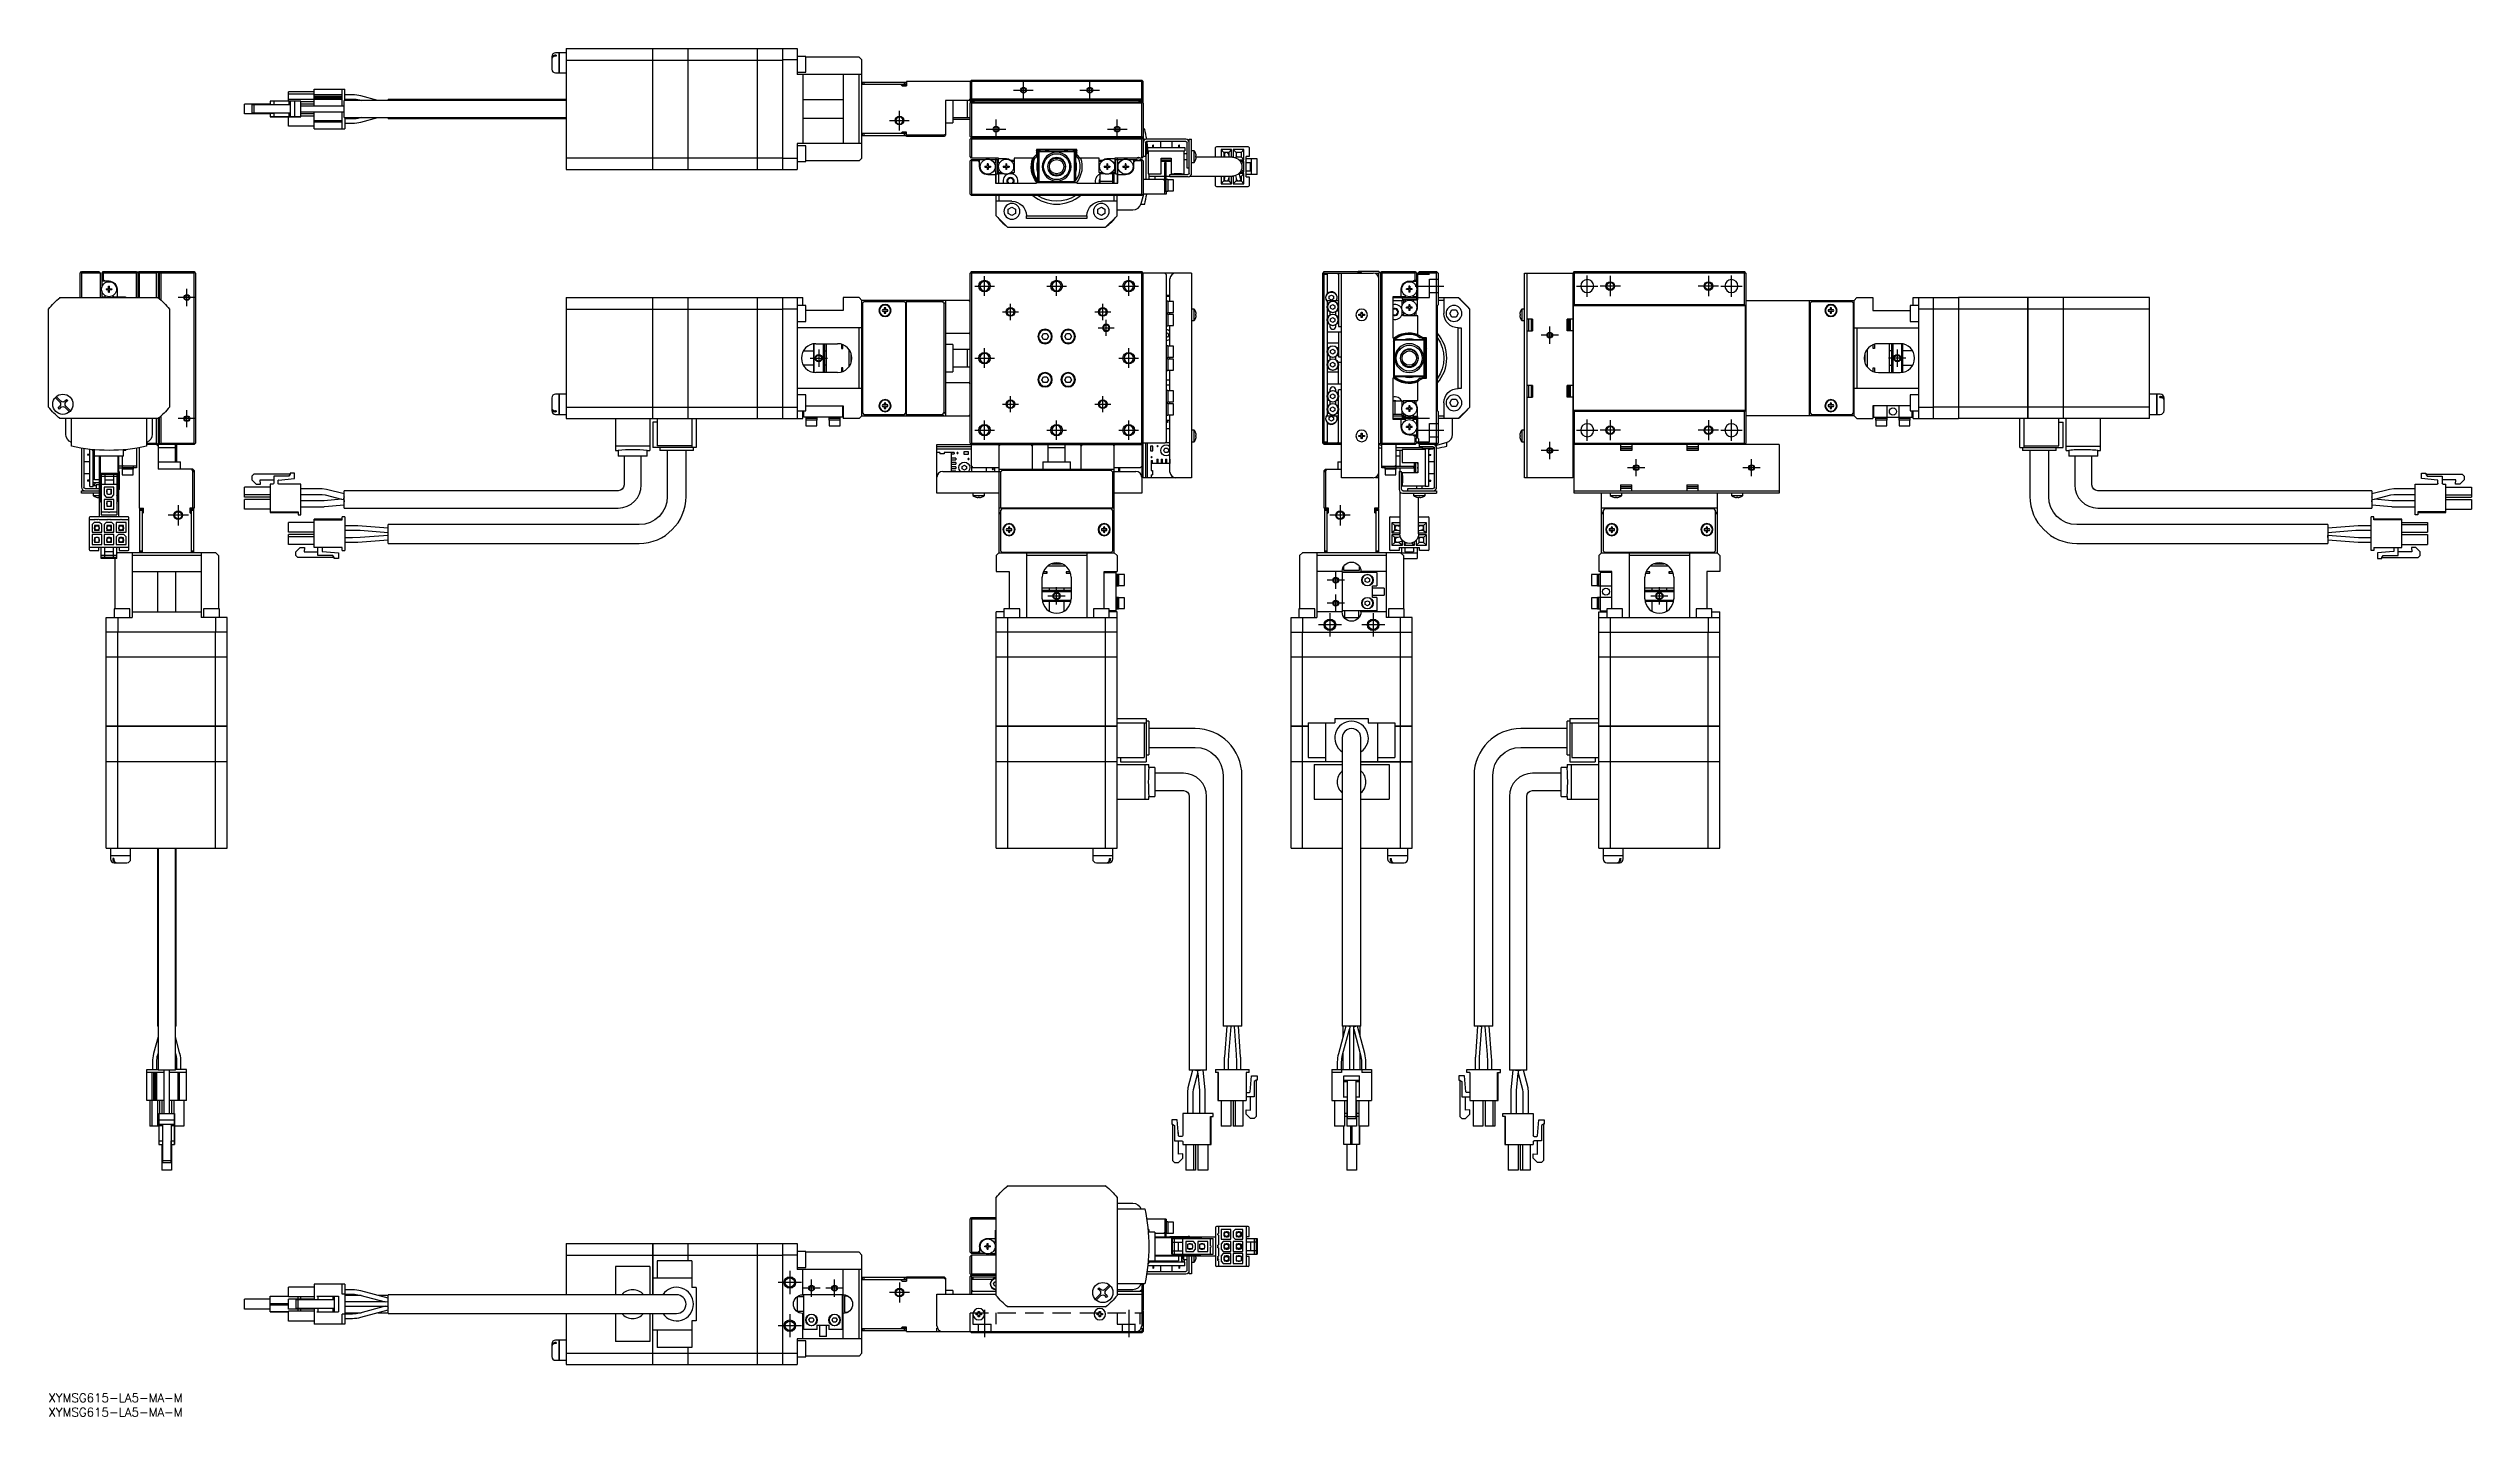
# Model space of a CAD drawing. Extents: x 0 to 840, y -8 to 467.
import ezdxf

# ---------------------------------------------------------------- set-up
doc = ezdxf.new("R2010")
doc.units = 0
doc.header["$LTSCALE"] = 0.5
doc.linetypes.add('CENTER', pattern=[50.8, 31.75, -6.35, 6.35, -6.35])
doc.linetypes.add('DASHED', pattern=[19.05, 12.7, -6.35])
for name, color, linetype in [('MSM_CENTER', 1, 'CENTER'), ('MSM_CONTINUOUS', 7, 'CONTINUOUS'), ('MSM_DASHED', 4, 'DASHED'), ('MSM_NARROW', 5, 'CONTINUOUS'), ('MSM_PART_NUMBER', 7, 'CONTINUOUS')]:
    doc.layers.add(name, color=color, linetype=linetype)
doc.styles.get("Standard").update_dxf_attribs({"font": 'txt.shx', "height": 1, "bigfont": 'bigfont.shx'})

msp = doc.modelspace()

# ---------------------------------------------------------------- texts
at = {"layer": 'MSM_PART_NUMBER'}
for p in [(0, -3), (0, -8)]:
    msp.add_text('XYMSG615-LA5-MA-M', height=3, dxfattribs=at).set_placement(p)

# ---------------------------------------------------------------- linework, layer by layer
at = {"layer": 'MSM_CENTER'}
for p, q in [((338.05, 448.6), (338.05, 455.4)), ((361.05, 448.6), (361.05, 455.4)), ((334.65, 452), (341.45, 452)), ((357.65, 452), (364.45, 452)), ((291.65, 441.5), (298.45, 441.5)), ((295.05, 438.1), (295.05, 444.9)), ((325.15, 438.5), (331.95, 438.5)), ((328.55, 435.1), (328.55, 441.9)), ((367.15, 438.5), (373.95, 438.5)), ((370.55, 435.1), (370.55, 441.9)), ((324.55, 380.7), (324.55, 387.5)), ((349.55, 380.7), (349.55, 387.5)), ((374.55, 380.7), (374.55, 387.5)), ((533.52, 380.4), (533.52, 387.8)), ((541.52, 387.6), (541.52, 380.6)), ((575.52, 387.6), (575.52, 380.6)), ((583.52, 380.4), (583.52, 387.8)), ((51, 380.1), (45, 380.1)), ((48, 377.1), (48, 383.1)), ((321.15, 384.1), (327.95, 384.1)), ((346.15, 384.1), (352.95, 384.1)), ((371.15, 384.1), (377.95, 384.1)), ((473.81, 384.1), (483.81, 384.1)), ((529.82, 384.1), (537.22, 384.1)), ((545.02, 384.1), (538.02, 384.1)), ((579.02, 384.1), (572.02, 384.1)), ((579.82, 384.1), (587.22, 384.1)), ((330.75, 375.1), (336.35, 375.1)), ((333.55, 372.3), (333.55, 377.9)), ((362.75, 375.1), (368.35, 375.1)), ((365.55, 372.3), (365.55, 377.9)), ((366.75, 366.8), (366.75, 372.4)), ((520.52, 364.1), (520.52, 370.1)), ((267.05, 362.1), (267.05, 356.1)), ((324.55, 355.7), (324.55, 362.5)), ((363.95, 369.6), (369.55, 369.6)), ((374.55, 355.7), (374.55, 362.5)), ((523.52, 367.1), (517.52, 367.1)), ((641.02, 362.1), (641.02, 356.1)), ((264.05, 359.1), (270.05, 359.1)), ((321.15, 359.1), (327.95, 359.1)), ((371.15, 359.1), (377.95, 359.1)), ((644.02, 359.1), (638.02, 359.1)), ((333.55, 340.3), (333.55, 345.9)), ((365.55, 340.3), (365.55, 345.9)), ((51, 338.1), (45, 338.1)), ((48, 335.1), (48, 341.1)), ((324.55, 330.7), (324.55, 337.5)), ((330.75, 343.1), (336.35, 343.1)), ((349.55, 330.7), (349.55, 337.5)), ((362.75, 343.1), (368.35, 343.1)), ((374.55, 330.7), (374.55, 337.5)), ((533.52, 330.4), (533.52, 337.8)), ((541.52, 337.6), (541.52, 330.6)), ((575.52, 337.6), (575.52, 330.6)), ((583.52, 330.4), (583.52, 337.8)), ((321.15, 334.1), (327.95, 334.1)), ((346.15, 334.1), (352.95, 334.1)), ((371.15, 334.1), (377.95, 334.1)), ((473.81, 334.1), (483.81, 334.1)), ((520.52, 324.1), (520.52, 330.1)), ((529.82, 334.1), (537.22, 334.1)), ((545.02, 334.1), (538.02, 334.1)), ((579.02, 334.1), (572.02, 334.1)), ((579.82, 334.1), (587.22, 334.1)), ((523.52, 327.1), (517.52, 327.1)), ((553.52, 321.1), (547.52, 321.1)), ((550.52, 318.1), (550.52, 324.1)), ((593.52, 321.1), (587.52, 321.1)), ((590.52, 318.1), (590.52, 324.1)), ((48.5, 304.6), (41.5, 304.6)), ((45, 308.1), (45, 301.1)), ((451.31, 304.6), (444.31, 304.6)), ((447.81, 308.1), (447.81, 301.1)), ((349.55, 273.6), (349.55, 279.6)), ((449.31, 282.1), (443.31, 282.1)), ((446.31, 279.1), (446.31, 285.1)), ((558.52, 273.6), (558.52, 279.6)), ((346.55, 276.6), (352.55, 276.6)), ((449.31, 274.1), (443.31, 274.1)), ((444.31, 270.6), (444.31, 262.6)), ((446.31, 271.1), (446.31, 277.1)), ((459.31, 270.6), (459.31, 262.6)), ((555.52, 276.6), (561.52, 276.6)), ((448.31, 266.6), (440.31, 266.6)), ((463.31, 266.6), (455.31, 266.6)), ((257.05, 42.5), (257.05, 34.5)), ((261.05, 38.5), (253.05, 38.5)), ((267.55, 36.5), (261.55, 36.5)), ((264.55, 33.5), (264.55, 39.5)), ((275.55, 36.5), (269.55, 36.5)), ((272.55, 33.5), (272.55, 39.5)), ((298.55, 35), (291.55, 35)), ((295.05, 38.5), (295.05, 31.5)), ((257.05, 27.5), (257.05, 19.5)), ((324.55, 29), (324.55, 19.5)), ((374.55, 29), (374.55, 19.5)), ((261.05, 23.5), (253.05, 23.5))]:
    msp.add_line(p, q, dxfattribs=at)
at = {"layer": 'MSM_CONTINUOUS'}
for p, q in [((174.55, 463.7), (174.55, 459.3)), ((177, 465), (175.85, 465)), ((176.05, 464.15), (175.85, 464.15)), ((176.05, 463.79), (175.85, 463.79)), ((176.05, 464.15), (176.05, 463.79)), ((177, 465), (177, 458)), ((177.05, 464.95), (177, 464.95)), ((177.05, 465), (177.05, 458)), ((179.55, 465), (177.05, 465)), ((179.55, 466.5), (179.55, 424.5)), ((179.55, 466.5), (209.5, 466.5)), ((179.55, 462.47), (209.5, 462.47)), ((209.5, 424.5), (209.5, 466.5)), ((209.5, 466.45), (209.55, 466.45)), ((209.5, 462.22), (209.55, 462.22)), ((209.55, 424.5), (209.55, 466.5)), ((209.55, 466.5), (221.8, 466.5)), ((209.55, 462.47), (221.8, 462.47)), ((221.8, 424.5), (221.8, 466.5)), ((221.8, 466.45), (221.85, 466.45)), ((221.8, 462.22), (221.85, 462.22)), ((221.85, 424.5), (221.85, 466.5)), ((221.85, 466.5), (245.8, 466.5)), ((221.85, 462.47), (245.8, 462.47)), ((245.8, 424.5), (245.8, 466.5)), ((245.8, 466.45), (245.85, 466.45)), ((245.8, 462.22), (245.85, 462.22)), ((245.85, 424.5), (245.85, 466.5)), ((245.85, 466.5), (259.55, 466.5)), ((245.85, 462.47), (254.55, 462.47)), ((254.55, 466.5), (254.55, 424.5)), ((259.55, 462.5), (254.55, 462.5)), ((259.55, 466.5), (259.55, 457.5)), ((262.55, 463.75), (259.55, 463.75)), ((262.55, 458.25), (262.55, 463.75)), ((281.05, 463.5), (262.55, 463.5)), ((282.05, 462.5), (281.05, 463.5)), ((282.05, 428.5), (282.05, 462.5)), ((175.85, 458), (177, 458)), ((177, 458.05), (177.05, 458.05)), ((177.05, 458), (179.55, 458)), ((259.55, 458.25), (262.55, 458.25)), ((282.05, 457.5), (259.55, 457.5)), ((261.55, 457.5), (261.55, 433.5)), ((275.55, 457.5), (275.55, 433.5)), ((281.05, 433.5), (281.05, 457.5)), ((297.25, 454), (282.05, 454)), ((282.25, 454), (282.25, 454.8)), ((282.25, 454.8), (297.25, 454.8)), ((282.75, 454.8), (282.75, 454)), ((296.05, 453.5), (295.55, 454)), ((297.55, 453.75), (295.8, 453.75)), ((296.75, 454), (296.75, 454.8)), ((297.25, 454.8), (297.25, 454)), ((297.55, 455), (297.55, 453.5)), ((319.55, 455), (297.55, 455)), ((319.55, 455), (319.8, 455.25)), ((319.55, 455), (319.55, 447.8)), ((320.05, 455.5), (319.8, 455.25)), ((319.8, 455.25), (320.05, 455)), ((320.05, 455.5), (379.05, 455.5)), ((320.05, 455), (320.05, 449)), ((379.05, 455), (320.05, 455)), ((379.55, 455), (379.05, 455.5)), ((379.05, 455), (379.3, 455.25)), ((379.05, 449), (379.05, 455)), ((379.55, 447.8), (379.55, 455)), ((67.95, 443.8), (67.95, 447.2)), ((76.85, 447.2), (67.95, 447.2)), ((71.25, 447), (70.55, 447)), ((70.55, 447), (70.55, 444)), ((71.25, 447), (71.25, 444)), ((83.85, 447), (71.25, 447)), ((76.85, 448.2), (76.85, 447)), ((77.8, 448.2), (76.85, 448.2)), ((78.1, 448.2), (77.8, 448.2)), ((78.1, 448.2), (78.1, 447)), ((83.35, 448.2), (78.1, 448.2)), ((83.2, 448.2), (83.2, 451.4)), ((92.1, 451.4), (83.2, 451.4)), ((92.1, 450.65), (83.2, 450.65)), ((92.1, 448.75), (83.2, 448.75)), ((83.35, 448.2), (83.35, 447)), ((83.85, 448.2), (83.35, 448.2)), ((85.35, 448.2), (83.85, 448.2)), ((83.85, 448.2), (83.85, 442.8)), ((85.35, 448.2), (85.35, 442.8)), ((87.55, 448.2), (85.35, 448.2)), ((87.55, 442.8), (87.55, 448.2)), ((92.1, 448), (87.55, 448)), ((92.1, 447.2), (87.55, 447.2)), ((94.91, 446.5), (87.55, 446.5)), ((92.1, 446.5), (92.1, 452.4)), ((92.1, 452.4), (102.8, 452.4)), ((92.1, 450.5), (101.8, 450.5)), ((92.1, 450), (101.8, 450)), ((92.1, 449.95), (101.8, 449.95)), ((92.1, 449.45), (101.8, 449.45)), ((92.1, 449.4), (101.8, 449.4)), ((92.1, 448.9), (101.8, 448.9)), ((96.17, 446.5), (94.91, 446.5)), ((102.55, 446.5), (96.17, 446.5)), ((101.8, 446.5), (101.8, 452.4)), ((102.55, 442.5), (102.55, 448.5)), ((179.55, 448.5), (102.55, 448.5)), ((102.8, 448.5), (102.8, 452.4)), ((105.43, 450.45), (102.8, 450.45)), ((102.8, 448.95), (105.43, 448.95)), ((107.93, 448.62), (108.38, 448.5)), ((114.17, 448.5), (108.31, 450.07)), ((117.8, 448.5), (117.8, 448.75)), ((179.55, 448.75), (117.8, 448.75)), ((275.55, 448.71), (261.55, 448.71)), ((296.05, 453.5), (297.55, 453.5)), ((379.55, 448.5), (311.05, 448.5)), ((311.05, 448.5), (311.05, 436.5)), ((313.55, 448.5), (313.55, 440.75)), ((318.55, 448.5), (318.55, 442.5)), ((319.55, 449), (319.05, 448.5)), ((320.05, 449), (319.55, 448.5)), ((319.55, 448.28), (320.95, 448.28)), ((319.55, 447.5), (320.05, 448)), ((319.65, 447.7), (319.55, 447.8)), ((319.55, 436), (319.55, 447.5)), ((319.65, 447.6), (319.65, 447.8)), ((319.8, 447.75), (320.05, 447.5)), ((320.65, 448.1), (319.95, 448.1)), ((320.05, 449), (379.05, 449)), ((320.05, 448), (379.05, 448)), ((320.05, 447.5), (320.05, 436)), ((379.05, 447.5), (320.05, 447.5)), ((320.95, 448), (320.95, 448.28)), ((379.55, 448.28), (378.15, 448.28)), ((378.15, 448), (378.15, 448.28)), ((379.15, 448.1), (378.45, 448.1)), ((379.55, 448.5), (379.05, 449)), ((379.55, 447.5), (379.05, 448)), ((379.05, 447.5), (379.3, 447.75)), ((379.05, 436), (379.05, 447.5)), ((379.55, 447.8), (379.45, 447.7)), ((379.45, 447.8), (379.45, 447.6)), ((379.55, 447.5), (379.55, 436)), ((76.85, 443.8), (67.95, 443.8)), ((76.85, 443.8), (67.95, 443.8)), ((76.85, 443.8), (67.95, 443.8)), ((71.25, 444), (70.55, 444)), ((70.55, 444), (72.05, 444)), ((83.85, 444), (71.25, 444)), ((72.05, 444), (73.55, 444)), ((73.42, 444), (78.1, 444)), ((73.55, 444), (73.42, 444)), ((76.85, 444), (76.85, 442.8)), ((77.8, 442.8), (76.85, 442.8)), ((76.85, 442.8), (86.55, 442.8)), ((77.8, 444), (78.1, 444)), ((78.1, 442.8), (77.8, 442.8)), ((83.35, 444), (78.1, 444)), ((78.1, 444), (78.1, 442.8)), ((83.35, 442.8), (78.1, 442.8)), ((79.6, 442.8), (79.78, 442.8)), ((79.9, 442.8), (79.6, 442.8)), ((79.78, 442.8), (85.35, 442.8)), ((87.55, 442.8), (79.9, 442.8)), ((83.2, 439.6), (83.2, 442.8)), ((92.1, 439.6), (83.2, 439.6)), ((83.85, 444), (83.35, 444)), ((83.35, 444), (83.35, 442.8)), ((83.85, 442.8), (83.35, 442.8)), ((85.35, 442.8), (83.85, 442.8)), ((86.55, 442.8), (87.55, 442.8)), ((87.55, 444.5), (94.91, 444.5)), ((87.55, 444.5), (95.45, 444.5)), ((92.1, 443.8), (87.55, 443.8)), ((92.1, 443), (87.55, 443)), ((92.1, 438.6), (92.1, 444.5)), ((92.1, 441.55), (101.8, 441.55)), ((92.1, 441.05), (101.8, 441.05)), ((92.1, 438.6), (102.8, 438.6)), ((94.91, 444.5), (96.17, 444.5)), ((95.45, 444.5), (95.64, 444.5)), ((95.64, 444.5), (102.55, 444.5)), ((96.17, 444.5), (102.55, 444.5)), ((101.8, 438.6), (101.8, 444.5)), ((102.55, 442.5), (179.55, 442.5)), ((102.8, 442.5), (102.8, 438.6)), ((105.43, 442.05), (102.8, 442.05)), ((102.8, 440.55), (105.43, 440.55)), ((108.38, 442.5), (107.92, 442.38)), ((108.31, 440.93), (114.17, 442.5)), ((108.31, 440.93), (108.31, 440.93)), ((117.8, 442.25), (117.8, 442.5)), ((117.8, 442.25), (179.55, 442.25)), ((261.55, 442.29), (275.55, 442.29)), ((297.25, 437), (282.05, 437)), ((282.25, 436.2), (282.25, 437)), ((282.75, 437), (282.75, 436.2)), ((295.55, 437), (296.05, 437.5)), ((297.55, 437.5), (296.05, 437.5)), ((296.75, 436.2), (296.75, 437)), ((297.25, 437), (297.25, 436.2)), ((297.55, 436), (297.55, 437.5)), ((311.05, 440.75), (313.55, 440.75)), ((313.55, 442.5), (319.55, 442.5)), ((313.55, 442), (319.55, 442)), ((380.12, 438.5), (379.55, 438.5)), ((179.55, 428.53), (209.5, 428.53)), ((209.5, 428.79), (209.55, 428.79)), ((209.55, 428.53), (221.8, 428.53)), ((221.8, 428.79), (221.85, 428.79)), ((221.85, 428.53), (245.8, 428.53)), ((245.8, 428.79), (245.85, 428.79)), ((245.85, 428.53), (254.55, 428.53)), ((254.55, 428.5), (259.55, 428.5)), ((282.05, 433.5), (259.55, 433.5)), ((259.55, 433.5), (259.55, 424.5)), ((262.55, 432.75), (259.55, 432.75)), ((262.55, 427.25), (262.55, 432.75)), ((281.05, 427.5), (282.05, 428.5)), ((297.25, 436.2), (282.25, 436.2)), ((297.55, 436.5), (310.44, 436.5)), ((310.55, 436), (297.55, 436)), ((309.94, 436), (310.44, 436.5)), ((310.44, 436.5), (311.05, 436.81)), ((311.05, 436.5), (310.55, 436)), ((320.05, 435.5), (319.55, 436)), ((319.55, 435), (320.05, 435.5)), ((319.55, 429), (319.55, 435)), ((320.05, 428.5), (319.55, 429)), ((320.05, 436), (319.8, 435.75)), ((319.8, 435.25), (320.05, 435)), ((320.05, 436), (379.05, 436)), ((320.05, 435.5), (379.05, 435.5)), ((320.05, 435), (320.05, 428.5)), ((379.05, 435), (320.05, 435)), ((329.35, 428.5), (320.05, 428.5)), ((328.55, 419.8), (328.55, 428.5)), ((329.35, 427.05), (329.35, 428.5)), ((331.05, 435.5), (331.4, 435.15)), ((331.4, 435.15), (367.7, 435.15)), ((342.05, 428.5), (334.85, 428.5)), ((334.85, 428.5), (334.85, 423.5)), ((341.34, 428.5), (342.55, 429.71)), ((342.55, 429), (342.05, 428.5)), ((356.55, 431.5), (342.55, 431.5)), ((342.55, 431.5), (342.55, 429)), ((343.05, 430.2), (343.35, 430.5)), ((343.05, 420.8), (343.05, 430.2)), ((343.55, 430.7), (343.35, 430.5)), ((343.35, 430.5), (343.35, 420.5)), ((343.55, 430.7), (343.85, 431)), ((355.55, 430.7), (343.55, 430.7)), ((343.85, 431), (355.25, 431)), ((348.49, 428.47), (348.48, 428.47)), ((355.25, 431), (356.05, 430.2)), ((355.75, 420.5), (355.75, 430.5)), ((356.05, 430.2), (356.05, 420.8)), ((356.55, 429), (356.55, 431.5)), ((356.55, 429.71), (357.76, 428.5)), ((357.05, 428.5), (356.55, 429)), ((364.25, 428.5), (357.05, 428.5)), ((364.25, 423.5), (364.25, 428.5)), ((367.7, 435.15), (368.05, 435.5)), ((378.05, 428.5), (369.75, 428.5)), ((369.75, 428.5), (369.75, 427.05)), ((370.55, 428.5), (370.55, 419.8)), ((378.05, 428.5), (378.05, 428.75)), ((379.05, 428.5), (378.61, 428.5)), ((379.3, 435.75), (379.05, 436)), ((379.05, 435.5), (379.55, 436)), ((379.05, 435.5), (379.55, 435)), ((379.05, 435), (379.3, 435.25)), ((379.05, 428.5), (379.05, 435)), ((379.55, 429), (379.05, 428.5)), ((379.9, 434.65), (379.53, 435.98)), ((379.55, 435), (379.55, 429)), ((380.35, 429), (379.55, 429)), ((380.35, 433.8), (380.35, 429)), ((380.35, 430), (380.85, 430)), ((380.85, 434), (380.4, 434)), ((380.55, 434), (380.55, 434.15)), ((380.55, 421), (380.55, 430)), ((394.35, 435), (380.75, 435)), ((394.35, 434.2), (380.75, 434.2)), ((380.85, 434), (380.85, 430)), ((381.05, 431.32), (380.85, 431.32)), ((381.05, 432.2), (381.05, 431)), ((381.05, 432.2), (394.05, 432.2)), ((381.05, 431), (394.05, 431)), ((381.3, 431), (381.3, 423)), ((382.92, 432.2), (382.92, 433)), ((383.17, 433), (382.92, 433)), ((383.17, 432.2), (383.17, 433)), ((385.55, 434.2), (385.55, 432.2)), ((385.8, 428.5), (389.3, 428.5)), ((385.8, 423), (385.8, 428.5)), ((389.3, 428.5), (389.3, 423)), ((389.55, 432.2), (389.55, 434.2)), ((392.17, 433), (391.92, 433)), ((391.92, 432.2), (391.92, 433)), ((392.17, 432.2), (392.17, 433)), ((393.8, 423), (393.8, 431)), ((394.75, 430), (393.8, 430)), ((394.05, 432.2), (394.05, 431)), ((394.75, 425), (394.75, 433.8)), ((395.55, 435), (396.35, 435)), ((395.55, 423.3), (395.55, 435)), ((396.35, 423.2), (396.35, 435)), ((397.25, 431), (396.35, 431)), ((397.25, 427), (397.25, 431)), ((397.8, 429.93), (397.8, 429.95)), ((397.8, 429.2), (397.94, 429.2)), ((397.8, 428.8), (397.8, 429.2)), ((397.94, 428.8), (397.8, 428.8)), ((410.55, 428.75), (397.93, 428.75)), ((404.65, 428.75), (404.65, 432.1)), ((415.95, 432.4), (404.95, 432.4)), ((410.2, 431.5), (406.65, 431.5)), ((407.55, 430.45), (406.65, 431.5)), ((406.65, 431.5), (406.65, 428.75)), ((407.55, 428.95), (407.38, 428.75)), ((409.3, 430.45), (407.55, 430.45)), ((407.55, 430.45), (407.55, 428.95)), ((407.55, 430.08), (407.92, 430.45)), ((407.84, 429.04), (407.55, 429.33)), ((407.55, 428.95), (407.86, 428.95)), ((407.7, 429.49), (407.92, 428.75)), ((409.49, 428.75), (409.14, 429.91)), ((409.3, 430.45), (410.2, 431.5)), ((409.3, 430.45), (409.3, 429.39)), ((410.2, 428.75), (410.2, 431.5)), ((410.8, 431.5), (410.8, 428.74)), ((414.45, 431.5), (410.8, 431.5)), ((411.75, 430.45), (410.8, 431.5)), ((411.75, 428.95), (411.45, 428.62)), ((413.5, 430.45), (411.75, 430.45)), ((411.75, 430.45), (411.75, 428.95)), ((411.75, 430.08), (412.12, 430.45)), ((412.12, 428.95), (411.75, 429.33)), ((411.75, 428.95), (413.5, 428.95)), ((413.5, 430.45), (414.45, 431.5)), ((413.5, 430.45), (413.5, 428.95)), ((413.5, 428.95), (414.45, 427.9)), ((414.45, 427.9), (414.45, 431.5)), ((416.25, 429), (415.25, 429)), ((415.25, 422), (415.25, 429)), ((416.25, 432.1), (416.25, 429)), ((179.55, 424.5), (209.5, 424.5)), ((209.5, 424.55), (209.55, 424.55)), ((209.55, 424.5), (221.8, 424.5)), ((221.8, 424.55), (221.85, 424.55)), ((221.85, 424.5), (245.8, 424.5)), ((245.8, 424.55), (245.85, 424.55)), ((245.85, 424.5), (259.55, 424.5)), ((259.55, 427.25), (262.55, 427.25)), ((281.05, 427.5), (262.55, 427.5)), ((319.55, 427.5), (320.05, 428)), ((319.55, 416), (319.55, 427.5)), ((319.8, 427.75), (320.05, 427.5)), ((320.05, 428), (324.93, 428)), ((320.05, 427.5), (320.05, 416)), ((322.35, 427.5), (320.05, 427.5)), ((322.85, 427.86), (322.35, 427.5)), ((322.35, 427.5), (322.85, 427)), ((322.85, 425.5), (322.85, 428)), ((324.65, 425.65), (325.44, 425.65)), ((324.65, 425.65), (324.65, 425.36)), ((324.65, 425.36), (325.44, 425.36)), ((325.18, 425.65), (325.18, 425.36)), ((325.79, 426.5), (325.5, 426.5)), ((325.5, 426.5), (325.5, 425.71)), ((325.5, 425.97), (325.79, 425.97)), ((325.5, 425.3), (325.5, 424.5)), ((325.5, 425.03), (325.79, 425.03)), ((325.79, 424.5), (325.5, 424.5)), ((328.35, 422.7), (325.65, 422.7)), ((325.79, 426.5), (325.79, 425.71)), ((325.79, 425.3), (325.79, 424.5)), ((325.85, 425.65), (326.65, 425.65)), ((325.85, 425.36), (326.65, 425.36)), ((326.12, 425.36), (326.12, 425.65)), ((326.36, 428), (328.35, 428)), ((326.65, 425.65), (326.65, 425.36)), ((328.35, 427.05), (328.05, 426.88)), ((328.05, 424.12), (328.35, 423.95)), ((328.35, 428), (328.35, 427.05)), ((328.35, 423.95), (328.35, 419.8)), ((328.55, 428), (329.15, 428)), ((328.55, 423), (329.15, 423)), ((329.15, 423), (329.15, 428)), ((329.35, 428.28), (332, 428.28)), ((329.35, 427.05), (329.57, 426.92)), ((329.57, 424.08), (329.35, 423.95)), ((329.35, 423.5), (329.35, 423.95)), ((329.35, 423.5), (330.39, 423.5)), ((329.85, 423), (329.35, 423.5)), ((329.55, 426.93), (329.55, 426.94)), ((329.55, 424.07), (329.55, 424.08)), ((329.55, 419.8), (329.55, 423.3)), ((331.33, 423), (329.85, 423)), ((331.05, 425.65), (331.84, 425.65)), ((331.05, 425.65), (331.05, 425.36)), ((331.05, 425.36), (331.84, 425.36)), ((331.58, 425.65), (331.58, 425.36)), ((332.19, 426.5), (331.9, 426.5)), ((331.9, 426.5), (331.9, 425.71)), ((331.9, 425.97), (332.19, 425.97)), ((331.9, 425.3), (331.9, 424.5)), ((331.9, 425.03), (332.19, 425.03)), ((332.19, 424.5), (331.9, 424.5)), ((332.19, 426.5), (332.19, 425.71)), ((332.19, 425.3), (332.19, 424.5)), ((332.25, 425.65), (333.05, 425.65)), ((332.25, 425.36), (333.05, 425.36)), ((332.52, 425.36), (332.52, 425.65)), ((334.35, 423), (332.76, 423)), ((333.05, 425.65), (333.05, 425.36)), ((333.56, 427.8), (334.85, 427.8)), ((333.71, 423.5), (334.85, 423.5)), ((334.85, 427.3), (334.13, 427.3)), ((334.85, 423.5), (334.35, 423)), ((343.85, 420), (343.05, 420.8)), ((343.55, 420.3), (355.55, 420.3)), ((346.38, 422.3), (346.57, 422.3)), ((346.8, 422.08), (346.57, 422.3)), ((346.8, 422.08), (346.63, 422.08)), ((346.68, 426.81), (346.75, 426.88)), ((346.75, 424.13), (346.68, 424.19)), ((346.75, 426.94), (346.75, 426.88)), ((346.75, 424.13), (346.75, 424.06)), ((346.8, 421.94), (346.8, 422.08)), ((346.8, 421.94), (346.8, 421.94)), ((348.48, 422.54), (348.49, 422.54)), ((352.52, 422.3), (352.3, 422.08)), ((352.47, 422.08), (352.3, 422.08)), ((352.3, 422.08), (352.3, 421.94)), ((352.52, 422.3), (352.71, 422.3)), ((355.55, 420.3), (355.25, 420)), ((355.55, 420.3), (355.75, 420.5)), ((356.05, 420.8), (355.75, 420.5)), ((364.25, 427.8), (365.53, 427.8)), ((364.97, 427.3), (364.25, 427.3)), ((364.25, 423.5), (365.39, 423.5)), ((364.75, 423), (364.25, 423.5)), ((366.33, 423), (364.5, 423)), ((364.5, 423), (364.5, 419.8)), ((364.5, 420.5), (369, 420.5)), ((366.05, 425.65), (366.84, 425.65)), ((366.05, 425.65), (366.05, 425.36)), ((366.05, 425.36), (366.84, 425.36)), ((366.58, 425.65), (366.58, 425.36)), ((367.19, 426.5), (366.9, 426.5)), ((366.9, 426.5), (366.9, 425.71)), ((366.9, 425.97), (367.19, 425.97)), ((366.9, 425.3), (366.9, 424.5)), ((366.9, 425.03), (367.19, 425.03)), ((367.19, 424.5), (366.9, 424.5)), ((367.09, 428.28), (369.75, 428.28)), ((367.19, 426.5), (367.19, 425.71)), ((367.19, 425.3), (367.19, 424.5)), ((367.25, 425.65), (368.05, 425.65)), ((367.25, 425.36), (368.05, 425.36)), ((367.52, 425.36), (367.52, 425.65)), ((369.25, 423), (367.76, 423)), ((368.05, 425.65), (368.05, 425.36)), ((368.71, 423.5), (369.75, 423.5)), ((369, 419.8), (369, 423)), ((369.75, 423.5), (369.25, 423)), ((369.53, 426.92), (369.75, 427.05)), ((369.75, 423.95), (369.53, 424.08)), ((369.55, 426.93), (369.55, 426.94)), ((369.55, 424.07), (369.55, 424.08)), ((369.55, 419.8), (369.55, 423.3)), ((369.75, 423.95), (369.75, 423.5)), ((369.95, 428), (370.55, 428)), ((369.95, 423), (369.95, 428)), ((369.95, 423), (370.55, 423)), ((370.75, 427.05), (370.75, 428)), ((370.75, 428), (372.73, 428)), ((371.04, 426.88), (370.75, 427.05)), ((370.75, 423.95), (371.04, 424.12)), ((370.75, 419.8), (370.75, 423.95)), ((373.45, 422.7), (370.75, 422.7)), ((372.45, 425.65), (373.24, 425.65)), ((372.45, 425.65), (372.45, 425.36)), ((372.45, 425.36), (373.24, 425.36)), ((372.98, 425.65), (372.98, 425.36)), ((373.59, 426.5), (373.3, 426.5)), ((373.3, 426.5), (373.3, 425.71)), ((373.3, 425.97), (373.59, 425.97)), ((373.3, 425.3), (373.3, 424.5)), ((373.3, 425.03), (373.59, 425.03)), ((373.59, 424.5), (373.3, 424.5)), ((373.59, 426.5), (373.59, 425.71)), ((373.59, 425.3), (373.59, 424.5)), ((373.65, 425.65), (374.45, 425.65)), ((373.65, 425.36), (374.45, 425.36)), ((373.92, 425.36), (373.92, 425.65)), ((374.16, 428), (377.29, 428)), ((374.45, 425.65), (374.45, 425.36)), ((376.25, 428), (376.25, 425.5)), ((376.75, 427.5), (376.25, 427.86)), ((376.25, 427), (376.75, 427.5)), ((379.05, 427.5), (376.75, 427.5)), ((378.61, 428), (379.05, 428)), ((379.05, 428), (379.55, 427.5)), ((379.05, 427.5), (379.3, 427.75)), ((379.05, 416), (379.05, 427.5)), ((379.55, 427.5), (379.55, 416)), ((388.05, 421), (379.55, 421)), ((381.3, 423), (385.8, 423)), ((381.55, 423), (381.55, 421)), ((381.55, 422.25), (387.05, 422.25)), ((383.55, 422.25), (383.55, 421)), ((389.3, 427.8), (385.8, 427.8)), ((389.3, 427.3), (385.8, 427.3)), ((386.55, 421), (387.05, 420.5)), ((387.05, 416), (387.05, 427)), ((387.05, 427), (387.55, 427)), ((387.55, 417), (387.55, 427)), ((387.55, 422.25), (388.85, 422.25)), ((388.05, 421), (388.05, 417)), ((390.05, 420.9), (388.05, 420.9)), ((388.85, 422), (388.85, 422.8)), ((388.85, 422.8), (395.05, 422.8)), ((395.15, 422), (388.85, 422)), ((389.3, 423), (390.3, 423)), ((390.05, 417.1), (390.05, 420.9)), ((390.3, 423.1), (392.8, 423.1)), ((390.3, 423), (390.3, 423.1)), ((391.1, 423.1), (391.1, 423)), ((391.1, 423), (392, 423)), ((391.47, 423.1), (391.47, 423)), ((391.62, 423.1), (391.62, 423)), ((392, 423.1), (392, 423)), ((392.8, 423), (392.8, 423.1)), ((392.8, 423), (393.8, 423)), ((393.8, 428), (394.75, 428)), ((395.55, 425), (394.75, 425)), ((395.88, 422.25), (410.55, 422.25)), ((396.35, 427), (397.25, 427)), ((397.8, 428.05), (397.8, 428.07)), ((404.65, 418.9), (404.65, 422.25)), ((406.65, 422.25), (406.65, 419.5)), ((407.55, 420.55), (406.65, 419.5)), ((407.55, 422.05), (407.38, 422.25)), ((407.86, 422.05), (407.55, 422.05)), ((407.55, 422.05), (407.55, 420.55)), ((407.55, 421.68), (407.84, 421.97)), ((407.92, 420.55), (407.55, 420.93)), ((407.55, 420.55), (409.3, 420.55)), ((407.92, 422.25), (407.7, 421.51)), ((409.14, 421.09), (409.49, 422.25)), ((409.3, 421.61), (409.3, 420.55)), ((409.3, 420.55), (410.2, 419.5)), ((410.2, 419.5), (410.2, 422.25)), ((410.8, 422.26), (410.8, 419.5)), ((411.75, 420.55), (410.8, 419.5)), ((411.58, 422.23), (411.45, 422.38)), ((411.54, 422.41), (411.9, 421.1)), ((411.75, 421.65), (411.75, 420.55)), ((412.12, 420.55), (411.75, 420.93)), ((411.75, 420.55), (413.5, 420.55)), ((412.74, 427.9), (414.45, 427.9)), ((413.35, 421.5), (412.87, 423.22)), ((414.45, 423.1), (412.9, 423.1)), ((413.19, 422.05), (413.5, 422.05)), ((414.45, 427.3), (413.25, 427.3)), ((413.25, 423.7), (414.45, 423.7)), ((413.5, 422.05), (414.45, 423.1)), ((413.5, 422.05), (413.5, 420.55)), ((413.5, 420.55), (414.45, 419.5)), ((413.66, 426.43), (414.45, 427.3)), ((413.66, 424.57), (414.45, 423.7)), ((414.45, 423.7), (414.45, 427.3)), ((414.45, 419.5), (414.45, 423.1)), ((419.05, 428.2), (415.25, 428.2)), ((415.25, 427), (416.75, 427)), ((415.25, 424), (416.75, 424)), ((419.05, 422.8), (415.25, 422.8)), ((415.25, 422), (416.25, 422)), ((416.25, 422), (416.25, 418.9)), ((416.75, 424), (416.75, 427)), ((417.13, 422.8), (417.13, 428.2)), ((419.05, 422.8), (419.05, 428.2)), ((320.05, 415.5), (319.55, 416)), ((320.05, 416), (319.8, 415.75)), ((320.05, 416), (379.05, 416)), ((379.05, 415.5), (320.05, 415.5)), ((328.35, 419.8), (342.55, 419.8)), ((328.55, 408.5), (328.55, 415.5)), ((334.05, 413.5), (328.55, 413.5)), ((329.55, 415.5), (329.55, 413.5)), ((342.55, 419.8), (342.55, 420)), ((342.55, 420), (356.55, 420)), ((356.55, 420), (356.55, 419.8)), ((356.55, 419.8), (370.75, 419.8)), ((370.55, 413.5), (365.05, 413.5)), ((369.55, 413.5), (369.55, 415.5)), ((370.55, 408.5), (370.55, 415.5)), ((378.8, 412.5), (380.12, 412.5)), ((378.85, 412.67), (379.81, 416)), ((379.3, 415.75), (379.05, 416)), ((379.55, 416), (379.05, 415.5)), ((387.55, 416), (379.55, 416)), ((387.05, 417), (388.05, 417)), ((387.55, 417), (387.55, 416)), ((388.05, 417.1), (390.05, 417.1)), ((404.95, 418.6), (415.95, 418.6)), ((406.65, 419.5), (410.2, 419.5)), ((410.8, 419.5), (414.45, 419.5)), ((328.55, 408.5), (332.55, 404.5)), ((332.55, 404.5), (366.55, 404.5)), ((332.8, 410.72), (334.05, 411.44)), ((332.8, 409.28), (332.8, 410.72)), ((334.05, 408.56), (332.8, 409.28)), ((334.05, 411.44), (335.3, 410.72)), ((335.3, 409.28), (334.05, 408.56)), ((335.3, 410.72), (335.3, 409.28)), ((339.05, 408.5), (360.05, 408.5)), ((339.05, 407.5), (339.05, 408.5)), ((360.05, 407.5), (339.05, 407.5)), ((360.05, 408.5), (360.05, 407.5)), ((363.8, 410.72), (365.05, 411.44)), ((363.8, 409.28), (363.8, 410.72)), ((365.05, 408.56), (363.8, 409.28)), ((365.05, 411.44), (366.3, 410.72)), ((366.3, 409.28), (365.05, 408.56)), ((366.3, 410.72), (366.3, 409.28)), ((366.55, 404.5), (370.55, 408.5)), ((370.55, 410.5), (375.97, 410.5)), ((11, 388.6), (11.5, 389.1)), ((11, 380.1), (11, 388.6)), ((11.5, 388.6), (11.25, 388.85)), ((11.5, 389.1), (17.5, 389.1)), ((11.5, 388.6), (11.5, 380.1)), ((18, 388.6), (11.5, 388.6)), ((17.5, 389.1), (18, 388.6)), ((18, 380.1), (18, 388.6)), ((18.5, 388.6), (18.75, 388.85)), ((18.5, 388.6), (18.5, 383.71)), ((18.75, 388.85), (19, 389.1)), ((19, 388.6), (18.75, 388.85)), ((19, 389.1), (30.5, 389.1)), ((19, 388.6), (19, 386.3)), ((30.5, 388.6), (19, 388.6)), ((30.5, 389.1), (31, 388.6)), ((30.75, 388.85), (30.5, 388.6)), ((30.5, 380.1), (30.5, 388.6)), ((31.25, 388.85), (31, 388.6)), ((31, 388.6), (31, 380.1)), ((31.25, 388.85), (31.5, 389.1)), ((31.5, 388.6), (31.25, 388.85)), ((31.5, 389.1), (38.7, 389.1)), ((37.5, 388.6), (31.5, 388.6)), ((31.5, 388.6), (31.5, 380.1)), ((38, 389.1), (37.5, 388.6)), ((37.5, 380.1), (37.5, 388.6)), ((38, 389.1), (38, 380.1)), ((38.22, 389.1), (38.22, 387.7)), ((38.5, 387.7), (38.22, 387.7)), ((38.4, 388.7), (38.4, 388)), ((39, 389.1), (38.5, 388.6)), ((38.5, 379.66), (38.5, 388.6)), ((38.7, 389.1), (38.8, 389)), ((38.7, 389), (38.9, 389)), ((39, 388.6), (38.75, 388.85)), ((39, 389.1), (50.5, 389.1)), ((39, 388.6), (39, 379.22)), ((50.5, 388.6), (39, 388.6)), ((50.5, 389.1), (50.75, 388.85)), ((50.75, 388.85), (50.5, 388.6)), ((50.5, 329.6), (50.5, 388.6)), ((51, 388.6), (50.75, 388.85)), ((51, 388.6), (51, 329.6)), ((320.05, 389.1), (319.55, 388.6)), ((319.55, 329.6), (319.55, 388.6)), ((320.05, 388.6), (319.8, 388.85)), ((320.05, 389.1), (379.05, 389.1)), ((379.05, 388.6), (320.05, 388.6)), ((320.05, 388.6), (320.05, 329.6)), ((379.55, 388.6), (379.05, 389.1)), ((379.3, 388.85), (379.05, 388.6)), ((379.05, 329.6), (379.05, 388.6)), ((396.35, 388.6), (379.55, 388.6)), ((379.55, 317.6), (379.55, 388.6)), ((387.55, 388.1), (387.05, 388.6)), ((387.55, 388.1), (387.55, 330.1)), ((388.85, 378.75), (388.85, 386.6)), ((396.35, 388.6), (396.35, 317.6)), ((442.06, 388.85), (441.81, 388.6)), ((441.81, 329.6), (441.81, 388.6)), ((442.06, 388.85), (442.31, 389.1)), ((442.31, 388.6), (442.06, 388.85)), ((442.31, 389.1), (453.81, 389.1)), ((442.31, 329.6), (442.31, 388.6)), ((442.31, 388.6), (459.31, 388.6)), ((443.31, 388.1), (442.31, 388.1)), ((443.31, 388.6), (443.31, 381.42)), ((446.81, 388.6), (447.31, 388.1)), ((447.31, 388.6), (447.31, 370.1)), ((448.31, 317.6), (448.31, 388.6)), ((453.81, 389.1), (454.31, 388.6)), ((454.06, 388.85), (453.81, 388.6)), ((453.91, 389), (454.11, 389)), ((454.01, 389), (454.11, 389.1)), ((461.31, 389.1), (454.11, 389.1)), ((454.41, 388.6), (454.41, 388.7)), ((454.59, 389.1), (454.59, 388.6)), ((455.31, 388.6), (454.81, 389.1)), ((454.81, 388.6), (454.81, 389.1)), ((460.11, 388.6), (461.31, 388.6)), ((461.31, 389.1), (461.81, 388.6)), ((461.56, 388.85), (461.31, 388.6)), ((461.31, 307.1), (461.31, 388.6)), ((461.81, 388.6), (462.31, 389.1)), ((461.81, 388.6), (461.81, 329.6)), ((462.31, 388.6), (462.06, 388.85)), ((462.31, 389.1), (473.81, 389.1)), ((462.31, 388.6), (462.31, 329.6)), ((473.81, 388.6), (462.31, 388.6)), ((473.81, 389.1), (474.31, 388.6)), ((474.06, 388.85), (473.81, 388.6)), ((473.81, 386.3), (473.81, 388.6)), ((474.31, 388.6), (474.31, 383.71)), ((474.81, 388.6), (475.31, 389.1)), ((474.81, 379.3), (474.81, 388.6)), ((481.31, 388.6), (474.81, 388.6)), ((475.31, 389.1), (481.31, 389.1)), ((481.31, 389.1), (481.56, 388.85)), ((481.56, 388.85), (481.31, 388.6)), ((481.31, 329.6), (481.31, 388.6)), ((481.56, 388.85), (481.81, 388.6)), ((481.81, 388.6), (481.81, 377.6)), ((511.72, 317.6), (511.72, 388.6)), ((511.72, 388.6), (528.52, 388.6)), ((512.52, 388.6), (512.52, 317.6)), ((529.02, 389.1), (528.52, 388.6)), ((528.52, 388.6), (528.52, 317.6)), ((528.77, 388.85), (529.02, 388.6)), ((529.02, 389.1), (588.02, 389.1)), ((529.02, 388.6), (529.02, 377.6)), ((588.02, 388.6), (529.02, 388.6)), ((588.52, 388.6), (588.02, 389.1)), ((588.02, 388.6), (588.27, 388.85)), ((588.02, 377.6), (588.02, 388.6)), ((588.52, 388.6), (588.52, 329.6)), ((4, 380.1), (3.87, 379.97)), ((4.03, 380.1), (37.97, 380.1)), ((21, 385.8), (18.5, 385.8)), ((18.5, 382.29), (18.5, 380.3)), ((18.5, 380.3), (19.45, 380.3)), ((19, 386.3), (18.65, 385.8)), ((19.5, 385.8), (19, 386.3)), ((19.45, 380.3), (19.62, 380.6)), ((20, 383.14), (20.79, 383.14)), ((20, 383.14), (20, 382.85)), ((20, 382.85), (20.79, 382.85)), ((20.53, 382.85), (20.53, 383.14)), ((20.85, 384), (21.14, 384)), ((20.85, 383.2), (20.85, 384)), ((21.14, 383.47), (20.85, 383.47)), ((20.85, 382), (20.85, 382.79)), ((20.85, 382.53), (21.14, 382.53)), ((20.85, 382), (21.14, 382)), ((21.14, 383.2), (21.14, 384)), ((21.14, 382), (21.14, 382.79)), ((21.2, 383.14), (22, 383.14)), ((21.2, 382.85), (22, 382.85)), ((21.47, 382.85), (21.47, 383.14)), ((22, 383.14), (22, 382.85)), ((22.38, 380.6), (22.55, 380.3)), ((22.55, 380.3), (26.7, 380.3)), ((23.8, 383), (23.8, 380.3)), ((26.7, 380.3), (26.7, 380.1)), ((38.13, 379.97), (38, 380.1)), ((179.55, 380.1), (179.55, 338.1)), ((179.55, 380.1), (209.5, 380.1)), ((209.5, 338.1), (209.5, 380.1)), ((209.5, 380.05), (209.55, 380.05)), ((209.55, 380.1), (221.8, 380.1)), ((209.55, 338.1), (209.55, 380.1)), ((221.8, 338.1), (221.8, 380.1)), ((221.8, 380.05), (221.85, 380.05)), ((221.85, 380.1), (245.8, 380.1)), ((221.85, 338.1), (221.85, 380.1)), ((245.8, 338.1), (245.8, 380.1)), ((245.8, 380.05), (245.85, 380.05)), ((245.85, 338.1), (245.85, 380.1)), ((245.85, 380.1), (261.55, 380.1)), ((254.55, 380.1), (254.55, 338.1)), ((259.55, 380.1), (259.55, 338.1)), ((261.55, 377.35), (261.55, 380.1)), ((275.55, 380.1), (275.55, 375.6)), ((281.05, 380.1), (275.55, 380.1)), ((282.05, 379.1), (281.05, 380.1)), ((282.05, 339.1), (282.05, 379.1)), ((319.55, 379.1), (282.05, 379.1)), ((282.75, 378.6), (282.25, 378.1)), ((282.25, 378.1), (282.25, 340.1)), ((296.75, 378.6), (282.75, 378.6)), ((295.55, 378.6), (295.55, 379.1)), ((296.05, 379.1), (296.05, 378.6)), ((297.25, 378.1), (296.75, 378.6)), ((297.25, 340.1), (297.25, 378.1)), ((297.55, 339.1), (297.55, 379.1)), ((309.94, 378.6), (297.55, 378.6)), ((309.94, 378.6), (310.44, 379.1)), ((310.55, 377.99), (309.94, 378.6)), ((311.05, 378.49), (310.55, 377.99)), ((311.05, 379.1), (311.05, 339.1)), ((319.05, 379.1), (319.55, 378.6)), ((387.55, 380.9), (388.85, 380.9)), ((387.55, 380.6), (388.85, 380.6)), ((388.05, 378.85), (387.55, 378.85)), ((388.05, 378.85), (388.05, 374.85)), ((390.05, 378.75), (388.05, 378.75)), ((390.05, 374.95), (390.05, 378.75)), ((443.31, 379.1), (443.31, 339.1)), ((443.31, 379.1), (447.31, 379.1)), ((444.06, 380.53), (444.81, 380.97)), ((444.06, 379.67), (444.06, 380.53)), ((444.81, 379.23), (444.06, 379.67)), ((444.81, 380.97), (445.56, 380.53)), ((445.56, 379.67), (444.81, 379.23)), ((445.56, 380.53), (445.56, 379.67)), ((470.26, 380.3), (466.11, 380.3)), ((466.11, 380.3), (466.11, 366.1)), ((466.11, 380.1), (474.81, 380.1)), ((466.11, 379.1), (469.61, 379.1)), ((469.01, 380.3), (469.01, 383)), ((469.31, 380.1), (469.31, 379.5)), ((469.31, 379.5), (474.31, 379.5)), ((469.31, 378.8), (469.81, 379.3)), ((469.31, 377.31), (469.31, 378.8)), ((469.81, 379.3), (469.81, 378.26)), ((469.81, 379.3), (470.26, 379.3)), ((470.43, 380.6), (470.26, 380.3)), ((470.39, 379.08), (470.26, 379.3)), ((470.38, 379.1), (470.39, 379.1)), ((471.61, 383.14), (470.81, 383.14)), ((470.81, 382.85), (470.81, 383.14)), ((471.61, 382.85), (470.81, 382.85)), ((471.34, 383.14), (471.34, 382.85)), ((471.96, 384), (471.67, 384)), ((471.67, 384), (471.67, 383.2)), ((471.96, 383.47), (471.67, 383.47)), ((471.67, 382.79), (471.67, 382)), ((471.67, 382.53), (471.96, 382.53)), ((471.96, 382), (471.67, 382)), ((471.81, 385.8), (474.31, 385.8)), ((471.96, 384), (471.96, 383.2)), ((471.96, 382.79), (471.96, 382)), ((472.81, 383.14), (472.02, 383.14)), ((472.81, 382.85), (472.02, 382.85)), ((472.28, 383.14), (472.28, 382.85)), ((472.81, 382.85), (472.81, 383.14)), ((473.36, 380.3), (473.19, 380.6)), ((473.36, 379.3), (473.23, 379.08)), ((473.24, 379.1), (473.25, 379.1)), ((473.81, 386.3), (473.31, 385.8)), ((474.31, 380.3), (473.36, 380.3)), ((473.36, 379.3), (474.81, 379.3)), ((474.17, 385.8), (473.81, 386.3)), ((474.31, 382.29), (474.31, 380.3)), ((474.31, 380.1), (474.31, 379.5)), ((474.59, 379.3), (474.59, 376.64)), ((481.81, 380.1), (488.81, 380.1)), ((483.81, 379.1), (481.81, 379.1)), ((483.81, 380.1), (483.81, 374.6)), ((492.81, 376.1), (488.81, 380.1)), ((588.52, 379.1), (626.02, 379.1)), ((610.52, 379.1), (610.52, 339.1)), ((611.32, 378.6), (610.82, 378.1)), ((610.82, 378.1), (610.82, 340.1)), ((625.32, 378.6), (611.32, 378.6)), ((612.02, 379.1), (612.02, 378.6)), ((612.52, 379.1), (612.52, 378.6)), ((625.82, 378.1), (625.32, 378.6)), ((625.82, 340.1), (625.82, 378.1)), ((627.02, 380.1), (626.02, 379.1)), ((626.02, 339.1), (626.02, 379.1)), ((627.02, 380.1), (632.52, 380.1)), ((632.52, 380.1), (632.52, 375.6)), ((646.52, 377.35), (646.52, 380.1)), ((646.52, 380.1), (662.22, 380.1)), ((648.52, 338.1), (648.52, 380.1)), ((653.52, 338.1), (653.52, 380.1)), ((662.22, 380.1), (662.22, 338.1)), ((662.27, 380.05), (662.22, 380.05)), ((686.22, 380.1), (662.27, 380.1)), ((662.27, 380.1), (662.27, 338.1)), ((686.22, 380.1), (686.22, 338.1)), ((686.27, 380.05), (686.22, 380.05)), ((698.52, 380.1), (686.27, 380.1)), ((686.27, 380.1), (686.27, 338.1)), ((698.52, 380.1), (698.52, 338.1)), ((698.57, 380.05), (698.52, 380.05)), ((698.57, 380.1), (698.57, 338.1)), ((728.52, 380.1), (698.57, 380.1)), ((728.52, 338.1), (728.52, 380.1)), ((0.13, 376.23), (0, 376.1)), ((0, 342.13), (0, 376.07)), ((42, 376.1), (41.87, 376.23)), ((42, 376.07), (42, 342.13)), ((179.55, 376.07), (209.5, 376.07)), ((209.5, 375.81), (209.55, 375.81)), ((209.55, 376.07), (221.8, 376.07)), ((221.8, 375.81), (221.85, 375.81)), ((221.85, 376.07), (245.8, 376.07)), ((245.8, 375.81), (245.85, 375.81)), ((245.85, 376.07), (254.55, 376.07)), ((259.55, 376.1), (254.55, 376.1)), ((262.55, 377.35), (259.55, 377.35)), ((259.55, 371.85), (262.55, 371.85)), ((262.55, 371.85), (262.55, 377.35)), ((275.55, 375.6), (262.55, 375.6)), ((289.81, 375.84), (289.13, 375.84)), ((289.13, 375.36), (289.81, 375.36)), ((289.81, 376.52), (289.81, 375.84)), ((289.81, 375.36), (289.81, 374.68)), ((290.29, 375.84), (290.29, 376.52)), ((290.97, 375.84), (290.29, 375.84)), ((290.29, 374.68), (290.29, 375.36)), ((290.29, 375.36), (290.97, 375.36)), ((310.55, 340.21), (310.55, 377.99)), ((387.55, 374.85), (388.05, 374.85)), ((388.05, 374.35), (387.55, 374.35)), ((387.55, 370.35), (388.05, 370.35)), ((388.05, 374.95), (390.05, 374.95)), ((388.05, 374.35), (388.05, 370.35)), ((390.05, 374.25), (388.05, 374.25)), ((388.05, 370.45), (390.05, 370.45)), ((388.85, 374.25), (388.85, 374.95)), ((388.85, 363.25), (388.85, 370.45)), ((390.05, 370.45), (390.05, 374.25)), ((397.25, 376.1), (396.35, 376.1)), ((396.35, 372.1), (397.25, 372.1)), ((397.25, 372.1), (397.25, 376.1)), ((397.8, 375.03), (397.8, 375.05)), ((397.8, 374.3), (397.94, 374.3)), ((397.8, 373.9), (397.8, 374.3)), ((397.94, 373.9), (397.8, 373.9)), ((397.8, 373.15), (397.8, 373.17)), ((444.31, 375.12), (444.31, 374.08)), ((444.31, 370.62), (444.31, 370.1)), ((444.56, 377.28), (445.31, 377.72)), ((444.56, 376.42), (444.56, 377.28)), ((445.31, 375.98), (444.56, 376.42)), ((444.56, 372.78), (445.31, 373.22)), ((444.56, 371.92), (444.56, 372.78)), ((445.31, 371.48), (444.56, 371.92)), ((445.31, 377.72), (446.06, 377.28)), ((446.06, 376.42), (445.31, 375.98)), ((445.31, 373.22), (446.06, 372.78)), ((446.06, 371.92), (445.31, 371.48)), ((446.06, 377.28), (446.06, 376.42)), ((446.06, 372.78), (446.06, 371.92)), ((446.31, 374.08), (446.31, 375.12)), ((446.31, 370.1), (446.31, 370.62)), ((447.31, 370.1), (448.31, 370.1)), ((454.38, 374.3), (455.11, 374.3)), ((455.11, 373.9), (454.38, 373.9)), ((455.11, 374.3), (455.11, 375.03)), ((455.11, 373.17), (455.11, 373.9)), ((455.51, 375.03), (455.51, 374.3)), ((455.51, 374.3), (456.24, 374.3)), ((456.24, 373.9), (455.51, 373.9)), ((455.51, 373.9), (455.51, 373.17)), ((469.31, 374.3), (469.31, 375.89)), ((469.81, 373.8), (469.31, 374.3)), ((469.81, 374.94), (469.81, 373.8)), ((474.81, 373.8), (469.81, 373.8)), ((471.61, 376.74), (470.81, 376.74)), ((470.81, 376.45), (470.81, 376.74)), ((471.61, 376.45), (470.81, 376.45)), ((471.34, 376.74), (471.34, 376.45)), ((471.96, 377.6), (471.67, 377.6)), ((471.67, 377.6), (471.67, 376.8)), ((471.96, 377.07), (471.67, 377.07)), ((471.67, 376.39), (471.67, 375.6)), ((471.67, 376.13), (471.96, 376.13)), ((471.96, 375.6), (471.67, 375.6)), ((471.96, 377.6), (471.96, 376.8)), ((471.96, 376.39), (471.96, 375.6)), ((472.81, 376.74), (472.02, 376.74)), ((472.81, 376.45), (472.02, 376.45)), ((472.28, 376.74), (472.28, 376.45)), ((472.81, 376.45), (472.81, 376.74)), ((473.61, 373.8), (473.61, 374.52)), ((474.11, 375.08), (474.11, 373.8)), ((474.81, 366.6), (474.81, 373.8)), ((481.81, 377.6), (481.46, 377.25)), ((481.46, 377.25), (481.46, 340.95)), ((485.87, 374.6), (486.59, 375.85)), ((486.59, 373.35), (485.87, 374.6)), ((486.59, 375.85), (488.03, 375.85)), ((488.03, 373.35), (486.59, 373.35)), ((488.03, 375.85), (488.76, 374.6)), ((488.76, 374.6), (488.03, 373.35)), ((492.81, 342.1), (492.81, 376.1)), ((510.13, 374.3), (510.26, 374.3)), ((510.26, 373.9), (510.13, 373.9)), ((510.26, 375.05), (510.26, 375.03)), ((510.26, 374.3), (510.26, 373.9)), ((510.26, 373.17), (510.26, 373.15)), ((510.82, 376.1), (510.82, 372.1)), ((511.72, 376.1), (510.82, 376.1)), ((510.82, 372.1), (511.72, 372.1)), ((514.52, 372.6), (512.52, 372.6)), ((513.32, 368.6), (513.32, 372.6)), ((514.02, 372.6), (514.02, 368.6)), ((514.52, 372.6), (514.52, 368.6)), ((526.52, 368.6), (526.52, 372.6)), ((528.52, 372.6), (526.52, 372.6)), ((527.02, 368.6), (527.02, 372.6)), ((527.22, 368.6), (527.22, 372.6)), ((527.72, 368.6), (527.72, 372.6)), ((529.02, 377.6), (528.67, 377.25)), ((528.67, 377.25), (528.67, 340.95)), ((588.37, 377.25), (528.67, 377.25)), ((588.02, 377.6), (529.02, 377.6)), ((588.37, 377.25), (588.02, 377.6)), ((588.37, 340.95), (588.37, 377.25)), ((610.52, 373.6), (610.82, 373.6)), ((610.82, 372.85), (610.52, 372.85)), ((617.78, 375.84), (617.1, 375.84)), ((617.1, 375.36), (617.78, 375.36)), ((617.78, 376.52), (617.78, 375.84)), ((617.78, 375.36), (617.78, 374.68)), ((618.26, 375.84), (618.26, 376.52)), ((618.94, 375.84), (618.26, 375.84)), ((618.26, 374.68), (618.26, 375.36)), ((618.26, 375.36), (618.94, 375.36)), ((626.02, 373.6), (625.82, 373.6)), ((632.52, 375.6), (645.52, 375.6)), ((645.52, 377.35), (645.52, 371.85)), ((648.52, 377.35), (645.52, 377.35)), ((645.52, 371.85), (648.52, 371.85)), ((653.52, 376.1), (648.52, 376.1)), ((662.22, 376.07), (653.52, 376.07)), ((662.27, 375.81), (662.22, 375.81)), ((686.22, 376.07), (662.27, 376.07)), ((686.27, 375.81), (686.22, 375.81)), ((698.52, 376.07), (686.27, 376.07)), ((698.57, 375.81), (698.52, 375.81)), ((728.52, 376.07), (698.57, 376.07)), ((282.05, 369.6), (259.55, 369.6)), ((261.72, 361.6), (265.25, 361.6)), ((265.25, 364.03), (265.25, 354.16)), ((265.45, 354.14), (265.45, 364.06)), ((266.05, 364.1), (273.55, 364.1)), ((268.55, 364.1), (268.55, 354.1)), ((269.05, 364.1), (269.05, 354.1)), ((269.05, 361.6), (269.75, 361.6)), ((269.75, 354.1), (269.75, 364.1)), ((274.95, 363.9), (274.95, 362.43)), ((274.95, 362.45), (275.45, 362.45)), ((274.95, 362.43), (275.45, 362.43)), ((275.45, 362.43), (275.45, 363.72)), ((277.45, 362.23), (277.45, 355.97)), ((281.05, 348.6), (281.05, 369.6)), ((282.25, 369.1), (282.05, 369.1)), ((282.25, 366.6), (282.05, 366.6)), ((297.55, 369.1), (297.25, 369.1)), ((297.25, 367.35), (297.55, 367.35)), ((297.35, 364.1), (297.25, 364.1)), ((297.35, 354.1), (297.35, 364.1)), ((297.55, 363.9), (297.35, 364.1)), ((319.05, 367.58), (311.05, 367.58)), ((313.55, 363.85), (311.05, 363.85)), ((313.55, 363.85), (313.55, 354.35)), ((319.55, 362.1), (313.55, 362.1)), ((318.55, 362.1), (318.55, 356.1)), ((319.55, 368.08), (319.05, 367.58)), ((344.39, 366.6), (344.97, 367.6)), ((344.97, 365.6), (344.39, 366.6)), ((344.97, 367.6), (346.13, 367.6)), ((346.13, 365.6), (344.97, 365.6)), ((346.13, 367.6), (346.7, 366.6)), ((346.7, 366.6), (346.13, 365.6)), ((352.39, 366.6), (352.97, 367.6)), ((352.97, 365.6), (352.39, 366.6)), ((352.97, 367.6), (354.13, 367.6)), ((354.13, 365.6), (352.97, 365.6)), ((354.13, 367.6), (354.7, 366.6)), ((354.7, 366.6), (354.13, 365.6)), ((387.55, 367.85), (387.98, 367.85)), ((387.98, 366.35), (387.55, 366.35)), ((388.05, 363.35), (387.55, 363.35)), ((387.98, 367.85), (388.41, 367.1)), ((388.41, 367.1), (387.98, 366.35)), ((388.05, 363.35), (388.05, 359.35)), ((390.05, 363.25), (388.05, 363.25)), ((390.05, 359.45), (390.05, 363.25)), ((448.31, 368.1), (443.31, 368.1)), ((447.31, 364.3), (443.31, 364.3)), ((444.56, 361.78), (445.31, 362.22)), ((444.56, 360.92), (444.56, 361.78)), ((445.31, 362.22), (446.06, 361.78)), ((446.06, 361.78), (446.06, 360.92)), ((447.31, 368.1), (447.31, 359.6)), ((466.11, 366.1), (466.31, 366.1)), ((466.31, 366.1), (466.31, 352.1)), ((466.31, 364.8), (466.61, 365.1)), ((466.81, 365.3), (466.61, 365.1)), ((466.61, 365.1), (466.61, 353.1)), ((466.81, 365.3), (467.11, 365.6)), ((476.81, 365.3), (466.81, 365.3)), ((467.11, 365.6), (476.51, 365.6)), ((468.25, 361.85), (468.39, 361.85)), ((468.39, 361.85), (468.61, 362.07)), ((468.39, 361.85), (468.39, 362.02)), ((468.61, 362.26), (468.61, 362.07)), ((470.44, 361.9), (470.37, 361.9)), ((470.44, 361.9), (470.5, 361.96)), ((473.12, 361.96), (473.19, 361.9)), ((473.25, 361.9), (473.19, 361.9)), ((474.81, 367.31), (476.02, 366.1)), ((475.31, 366.1), (474.81, 366.6)), ((477.81, 366.1), (475.31, 366.1)), ((476.51, 365.6), (477.31, 364.8)), ((477.01, 353.1), (477.01, 365.1)), ((477.31, 364.8), (477.31, 353.4)), ((477.81, 352.1), (477.81, 366.1)), ((488.81, 348.6), (488.81, 369.6)), ((488.81, 369.6), (489.81, 369.6)), ((489.81, 369.6), (489.81, 348.6)), ((512.52, 368.6), (514.52, 368.6)), ((528.52, 368.6), (526.52, 368.6)), ((610.52, 367.35), (610.82, 367.35)), ((610.72, 364.1), (610.52, 363.9)), ((610.72, 364.1), (610.72, 354.1)), ((610.82, 364.1), (610.72, 364.1)), ((626.02, 369.1), (625.82, 369.1)), ((626.02, 366.6), (625.82, 366.6)), ((626.02, 369.6), (648.52, 369.6)), ((627.02, 369.6), (627.02, 348.6)), ((630.62, 362.23), (630.62, 355.97)), ((632.62, 362.43), (632.62, 363.72)), ((633.12, 362.45), (632.62, 362.45)), ((633.12, 362.43), (632.62, 362.43)), ((633.12, 363.9), (633.12, 362.43)), ((642.02, 364.1), (634.52, 364.1)), ((638.32, 354.1), (638.32, 364.1)), ((639.02, 361.6), (638.32, 361.6)), ((639.02, 364.1), (639.02, 354.1)), ((639.52, 364.1), (639.52, 354.1)), ((642.62, 354.14), (642.62, 364.06)), ((642.82, 364.03), (642.82, 354.16)), ((646.35, 361.6), (642.82, 361.6)), ((265.25, 356.6), (261.72, 356.6)), ((273.55, 354.1), (266.05, 354.1)), ((269.75, 356.6), (269.05, 356.6)), ((274.95, 355.77), (274.95, 354.3)), ((275.45, 355.77), (274.95, 355.77)), ((275.45, 355.75), (274.95, 355.75)), ((275.45, 354.47), (275.45, 355.77)), ((278.25, 360.81), (278.25, 357.39)), ((278.25, 360.35), (278.39, 360.35)), ((278.39, 357.85), (278.25, 357.85)), ((297.25, 354.1), (297.35, 354.1)), ((297.35, 354.1), (297.55, 354.3)), ((311.05, 354.35), (313.55, 354.35)), ((313.55, 356.1), (319.55, 356.1)), ((387.55, 359.35), (388.05, 359.35)), ((388.05, 358.85), (387.55, 358.85)), ((387.55, 354.85), (388.05, 354.85)), ((388.85, 354.76), (387.55, 354.76)), ((388.05, 359.45), (390.05, 359.45)), ((388.05, 358.85), (388.05, 354.85)), ((390.05, 358.75), (388.05, 358.75)), ((388.05, 354.95), (390.05, 354.95)), ((388.85, 358.75), (388.85, 359.45)), ((388.85, 347.75), (388.85, 354.95)), ((390.05, 354.95), (390.05, 358.75)), ((443.31, 354.3), (447.31, 354.3)), ((444.31, 359.62), (444.31, 358.58)), ((445.31, 360.48), (444.56, 360.92)), ((444.56, 357.28), (445.31, 357.72)), ((444.56, 356.42), (444.56, 357.28)), ((445.31, 355.98), (444.56, 356.42)), ((446.06, 360.92), (445.31, 360.48)), ((445.31, 357.72), (446.06, 357.28)), ((446.06, 356.42), (445.31, 355.98)), ((446.06, 357.28), (446.06, 356.42)), ((446.31, 358.58), (446.31, 359.62)), ((447.31, 359.6), (448.31, 359.6)), ((447.31, 350.1), (447.31, 357.6)), ((448.31, 357.6), (447.31, 357.6)), ((467.11, 352.6), (466.31, 353.4)), ((466.81, 352.9), (476.81, 352.9)), ((468.39, 356.35), (468.25, 356.35)), ((468.25, 356.35), (468.25, 356.35)), ((468.39, 356.18), (468.39, 356.35)), ((468.61, 356.12), (468.39, 356.35)), ((468.61, 356.12), (468.61, 355.94)), ((468.85, 360.16), (468.85, 360.16)), ((474.78, 360.16), (474.78, 360.16)), ((476.81, 352.9), (476.51, 352.6)), ((476.81, 352.9), (477.01, 353.1)), ((477.31, 353.4), (477.01, 353.1)), ((610.52, 354.3), (610.72, 354.1)), ((610.72, 354.1), (610.82, 354.1)), ((629.82, 360.35), (629.68, 360.35)), ((629.68, 357.85), (629.82, 357.85)), ((629.82, 360.81), (629.82, 357.39)), ((632.62, 354.47), (632.62, 355.77)), ((632.62, 355.77), (633.12, 355.77)), ((632.62, 355.75), (633.12, 355.75)), ((633.12, 355.77), (633.12, 354.3)), ((634.52, 354.1), (642.02, 354.1)), ((638.32, 356.6), (639.02, 356.6)), ((642.82, 356.6), (646.35, 356.6)), ((3.28, 344.47), (2.35, 345.39)), ((2.71, 345.74), (4.29, 344.16)), ((3.94, 343.81), (3.28, 344.47)), ((5.71, 344.16), (6.31, 344.76)), ((6.31, 344.76), (6.66, 344.41)), ((174.55, 345.3), (174.55, 340.9)), ((177, 346.6), (175.85, 346.6)), ((177, 346.6), (177, 339.6)), ((177.05, 346.55), (177, 346.55)), ((177.05, 346.6), (177.05, 339.6)), ((179.55, 346.6), (177.05, 346.6)), ((282.05, 348.6), (259.55, 348.6)), ((262.55, 346.35), (259.55, 346.35)), ((262.55, 340.85), (262.55, 346.35)), ((282.05, 351.6), (282.25, 351.6)), ((282.05, 349.1), (282.25, 349.1)), ((297.55, 350.85), (297.25, 350.85)), ((297.25, 349.1), (297.55, 349.1)), ((311.05, 350.61), (319.05, 350.61)), ((319.05, 350.61), (319.55, 350.11)), ((344.39, 351.6), (344.97, 352.6)), ((344.97, 350.6), (344.39, 351.6)), ((344.97, 352.6), (346.13, 352.6)), ((346.13, 350.6), (344.97, 350.6)), ((346.13, 352.6), (346.7, 351.6)), ((346.7, 351.6), (346.13, 350.6)), ((352.39, 351.6), (352.97, 352.6)), ((352.97, 350.6), (352.39, 351.6)), ((352.97, 352.6), (354.13, 352.6)), ((354.13, 350.6), (352.97, 350.6)), ((354.13, 352.6), (354.7, 351.6)), ((354.7, 351.6), (354.13, 350.6)), ((387.55, 351.56), (388.85, 351.56)), ((388.85, 349.68), (387.55, 349.68)), ((388.05, 347.85), (387.55, 347.85)), ((388.05, 347.85), (388.05, 343.85)), ((390.05, 347.75), (388.05, 347.75)), ((390.05, 343.95), (390.05, 347.75)), ((448.31, 350.1), (443.31, 350.1)), ((444.31, 348.1), (444.31, 347.58)), ((444.56, 346.28), (445.31, 346.72)), ((444.56, 345.42), (444.56, 346.28)), ((445.31, 344.98), (444.56, 345.42)), ((445.31, 346.72), (446.06, 346.28)), ((446.06, 345.42), (445.31, 344.98)), ((446.06, 346.28), (446.06, 345.42)), ((446.31, 347.58), (446.31, 348.1)), ((447.31, 329.6), (447.31, 348.1)), ((448.31, 348.1), (447.31, 348.1)), ((466.31, 352.1), (466.11, 352.1)), ((466.11, 352.1), (466.11, 337.9)), ((476.51, 352.6), (467.11, 352.6)), ((476.02, 352.1), (474.81, 350.89)), ((474.81, 351.6), (475.31, 352.1)), ((474.81, 344.4), (474.81, 351.6)), ((475.31, 352.1), (477.81, 352.1)), ((485.87, 343.6), (486.59, 344.85)), ((486.59, 344.85), (488.03, 344.85)), ((488.03, 344.85), (488.76, 343.6)), ((489.81, 348.6), (488.81, 348.6)), ((514.52, 349.6), (512.52, 349.6)), ((512.52, 345.6), (514.52, 345.6)), ((513.32, 345.6), (513.32, 349.6)), ((514.02, 349.6), (514.02, 345.6)), ((514.52, 349.6), (514.52, 345.6)), ((528.52, 349.6), (526.52, 349.6)), ((526.52, 345.6), (526.52, 349.6)), ((528.52, 345.6), (526.52, 345.6)), ((527.02, 345.6), (527.02, 349.6)), ((527.22, 345.6), (527.22, 349.6)), ((527.72, 345.6), (527.72, 349.6)), ((610.82, 350.85), (610.52, 350.85)), ((610.52, 345.35), (610.82, 345.35)), ((610.82, 344.6), (610.52, 344.6)), ((625.82, 351.6), (626.02, 351.6)), ((625.82, 349.1), (626.02, 349.1)), ((625.82, 344.6), (626.02, 344.6)), ((648.52, 348.6), (626.02, 348.6)), ((645.52, 346.35), (645.52, 340.85)), ((648.52, 346.35), (645.52, 346.35)), ((731.02, 346.6), (728.52, 346.6)), ((731.02, 339.6), (731.02, 346.6)), ((731.07, 346.55), (731.02, 346.55)), ((731.07, 339.6), (731.07, 346.6)), ((732.22, 346.6), (731.07, 346.6)), ((732.02, 345.74), (732.22, 345.74)), ((732.02, 345.39), (732.02, 345.74)), ((732.02, 345.39), (732.22, 345.39)), ((733.52, 340.9), (733.52, 345.3)), ((0, 342.1), (0.13, 341.97)), ((3.34, 341.79), (3.94, 342.39)), ((3.69, 341.44), (3.34, 341.79)), ((4.29, 342.04), (3.69, 341.44)), ((3.87, 338.23), (4, 338.1)), ((37.97, 338.1), (4.03, 338.1)), ((7.29, 340.45), (5.71, 342.04)), ((6, 332.68), (6, 338.1)), ((6.66, 344.41), (6.06, 343.81)), ((6.06, 342.39), (7.65, 340.81)), ((8, 328.53), (8, 338.1)), ((34, 338.1), (34, 328.53)), ((36, 338.1), (36, 332.68)), ((37.5, 329.6), (37.5, 338.1)), ((38, 338.1), (38.13, 338.23)), ((38, 338.1), (38, 320.6)), ((38.5, 329.6), (38.5, 338.54)), ((39, 338.97), (39, 329.6)), ((41.87, 341.97), (42, 342.1)), ((176.05, 340.81), (175.85, 340.81)), ((176.05, 340.45), (175.85, 340.45)), ((175.85, 339.6), (177, 339.6)), ((176.05, 340.81), (176.05, 340.45)), ((177, 339.65), (177.05, 339.65)), ((177.05, 339.6), (179.55, 339.6)), ((179.55, 342.13), (209.5, 342.13)), ((179.55, 338.1), (209.5, 338.1)), ((196.55, 338.1), (196.55, 327.1)), ((208.55, 338.1), (208.55, 327.1)), ((209.5, 342.39), (209.55, 342.39)), ((209.5, 338.15), (209.55, 338.15)), ((209.55, 342.13), (221.8, 342.13)), ((209.55, 338.1), (245.8, 338.1)), ((211.05, 336.9), (209.55, 336.9)), ((209.55, 336.9), (209.55, 328.1)), ((211.05, 338.1), (211.05, 328.7)), ((221.8, 342.39), (221.85, 342.39)), ((221.8, 338.15), (221.85, 338.15)), ((221.85, 342.13), (245.8, 342.13)), ((223.05, 338.1), (223.05, 328.1)), ((224.55, 338.1), (224.55, 328.1)), ((245.8, 342.39), (245.85, 342.39)), ((245.8, 338.15), (245.85, 338.15)), ((245.85, 342.13), (254.55, 342.13)), ((245.85, 338.1), (261.55, 338.1)), ((254.55, 342.1), (259.55, 342.1)), ((259.55, 340.85), (262.55, 340.85)), ((261.55, 338.1), (261.55, 340.85)), ((261.85, 338.6), (261.85, 340.85)), ((275.25, 338.6), (261.85, 338.6)), ((262.55, 342.6), (275.55, 342.6)), ((262.55, 338.6), (262.55, 337.6)), ((266.55, 338.1), (262.55, 338.1)), ((266.55, 337.6), (262.55, 337.6)), ((262.65, 337.6), (262.65, 335.6)), ((266.45, 335.6), (266.45, 337.6)), ((266.55, 337.6), (266.55, 338.6)), ((270.55, 338.6), (270.55, 337.6)), ((274.55, 338.1), (270.55, 338.1)), ((274.55, 337.6), (270.55, 337.6)), ((270.65, 337.6), (270.65, 335.6)), ((274.45, 335.6), (274.45, 337.6)), ((274.55, 337.6), (274.55, 338.6)), ((275.25, 342.6), (275.25, 338.6)), ((275.55, 342.6), (275.55, 338.1)), ((281.05, 338.1), (275.55, 338.1)), ((281.05, 338.1), (282.05, 339.1)), ((282.05, 339.1), (319.55, 339.1)), ((282.25, 340.1), (282.75, 339.6)), ((282.75, 339.6), (296.75, 339.6)), ((289.81, 342.84), (289.13, 342.84)), ((289.13, 342.36), (289.81, 342.36)), ((289.81, 343.52), (289.81, 342.84)), ((289.81, 342.36), (289.81, 341.68)), ((290.29, 342.84), (290.29, 343.52)), ((290.97, 342.84), (290.29, 342.84)), ((290.29, 342.36), (290.97, 342.36)), ((290.29, 341.68), (290.29, 342.36)), ((295.55, 339.1), (295.55, 339.6)), ((296.05, 339.6), (296.05, 339.1)), ((296.75, 339.6), (297.25, 340.1)), ((297.55, 339.6), (309.94, 339.6)), ((309.94, 339.6), (310.55, 340.21)), ((310.44, 339.1), (309.94, 339.6)), ((310.55, 340.21), (311.05, 339.71)), ((319.55, 339.6), (319.05, 339.1)), ((387.55, 343.85), (388.05, 343.85)), ((388.05, 343.35), (387.55, 343.35)), ((387.55, 339.35), (388.05, 339.35)), ((387.55, 337.6), (388.85, 337.6)), ((388.05, 343.95), (390.05, 343.95)), ((388.05, 343.35), (388.05, 339.35)), ((390.05, 343.25), (388.05, 343.25)), ((388.05, 339.45), (390.05, 339.45)), ((388.85, 343.25), (388.85, 343.95)), ((388.85, 319.6), (388.85, 339.45)), ((390.05, 339.45), (390.05, 343.25)), ((443.31, 339.1), (447.31, 339.1)), ((443.31, 336.78), (443.31, 329.6)), ((444.06, 338.53), (444.81, 338.97)), ((444.06, 337.67), (444.06, 338.53)), ((444.81, 337.23), (444.06, 337.67)), ((444.31, 344.12), (444.31, 343.08)), ((444.56, 341.78), (445.31, 342.22)), ((444.56, 340.92), (444.56, 341.78)), ((445.31, 340.48), (444.56, 340.92)), ((444.81, 338.97), (445.56, 338.53)), ((445.56, 337.67), (444.81, 337.23)), ((445.31, 342.22), (446.06, 341.78)), ((446.06, 340.92), (445.31, 340.48)), ((445.56, 338.53), (445.56, 337.67)), ((446.06, 341.78), (446.06, 340.92)), ((446.31, 343.08), (446.31, 344.12)), ((469.31, 344.15), (466.11, 344.15)), ((466.11, 339.65), (469.31, 339.65)), ((466.11, 339.1), (469.61, 339.1)), ((474.81, 338.1), (466.11, 338.1)), ((466.11, 337.9), (470.26, 337.9)), ((466.81, 344.15), (466.81, 339.65)), ((469.01, 335.2), (469.01, 337.9)), ((469.31, 343.9), (469.81, 344.4)), ((469.31, 342.31), (469.31, 344.15)), ((469.31, 339.4), (469.31, 340.89)), ((469.81, 338.9), (469.31, 339.4)), ((469.31, 338.7), (469.31, 338.1)), ((469.31, 338.7), (474.31, 338.7)), ((469.81, 344.4), (469.81, 343.26)), ((469.81, 344.4), (474.81, 344.4)), ((469.81, 339.94), (469.81, 338.9)), ((470.26, 338.9), (469.81, 338.9)), ((470.26, 338.9), (470.39, 339.12)), ((470.26, 337.9), (470.43, 337.6)), ((470.38, 339.1), (470.39, 339.1)), ((471.61, 341.74), (470.81, 341.74)), ((470.81, 341.45), (470.81, 341.74)), ((471.61, 341.45), (470.81, 341.45)), ((471.34, 341.74), (471.34, 341.45)), ((471.96, 342.6), (471.67, 342.6)), ((471.67, 342.6), (471.67, 341.8)), ((471.96, 342.07), (471.67, 342.07)), ((471.67, 341.39), (471.67, 340.6)), ((471.67, 341.13), (471.96, 341.13)), ((471.96, 340.6), (471.67, 340.6)), ((471.96, 336.2), (471.67, 336.2)), ((471.67, 336.2), (471.67, 335.4)), ((471.96, 342.6), (471.96, 341.8)), ((471.96, 341.39), (471.96, 340.6)), ((471.96, 336.2), (471.96, 335.4)), ((472.81, 341.74), (472.02, 341.74)), ((472.81, 341.45), (472.02, 341.45)), ((472.28, 341.74), (472.28, 341.45)), ((472.81, 341.45), (472.81, 341.74)), ((473.19, 337.6), (473.36, 337.9)), ((473.23, 339.12), (473.36, 338.9)), ((473.24, 339.1), (473.25, 339.1)), ((474.81, 338.9), (473.36, 338.9)), ((473.36, 337.9), (474.31, 337.9)), ((473.61, 343.68), (473.61, 344.4)), ((474.11, 344.4), (474.11, 343.12)), ((474.31, 338.7), (474.31, 338.1)), ((474.31, 337.9), (474.31, 335.91)), ((474.59, 341.55), (474.59, 338.9)), ((474.81, 331.36), (474.81, 338.9)), ((481.46, 340.95), (481.81, 340.6)), ((481.81, 340.6), (481.81, 329.6)), ((481.81, 339.1), (483.81, 339.1)), ((488.81, 338.1), (481.81, 338.1)), ((483.81, 343.6), (483.81, 338.1)), ((486.59, 342.35), (485.87, 343.6)), ((488.03, 342.35), (486.59, 342.35)), ((486.81, 332.68), (486.81, 338.1)), ((488.76, 343.6), (488.03, 342.35)), ((488.81, 338.1), (492.81, 342.1)), ((528.67, 340.95), (529.02, 340.6)), ((588.37, 340.95), (528.67, 340.95)), ((529.02, 340.6), (529.02, 329.6)), ((588.02, 340.6), (529.02, 340.6)), ((588.02, 340.6), (588.37, 340.95)), ((588.02, 329.6), (588.02, 340.6)), ((626.02, 339.1), (588.52, 339.1)), ((610.82, 340.1), (611.32, 339.6)), ((611.32, 339.6), (625.32, 339.6)), ((612.02, 339.6), (612.02, 339.1)), ((612.52, 339.6), (612.52, 339.1)), ((617.78, 342.84), (617.1, 342.84)), ((617.1, 342.36), (617.78, 342.36)), ((617.78, 343.52), (617.78, 342.84)), ((617.78, 342.36), (617.78, 341.68)), ((618.26, 342.84), (618.26, 343.52)), ((618.94, 342.84), (618.26, 342.84)), ((618.26, 341.68), (618.26, 342.36)), ((618.26, 342.36), (618.94, 342.36)), ((625.32, 339.6), (625.82, 340.1)), ((626.02, 339.1), (627.02, 338.1)), ((627.02, 338.1), (632.52, 338.1)), ((645.52, 342.6), (632.52, 342.6)), ((632.52, 342.6), (632.52, 338.1)), ((632.82, 342.6), (632.82, 338.6)), ((632.82, 338.6), (646.22, 338.6)), ((633.52, 338.6), (633.52, 337.6)), ((637.52, 338.1), (633.52, 338.1)), ((637.52, 337.6), (633.52, 337.6)), ((633.62, 337.6), (633.62, 335.6)), ((637.42, 335.6), (637.42, 337.6)), ((637.52, 337.6), (637.52, 342.6)), ((641.52, 342.6), (641.52, 337.6)), ((645.52, 338.1), (641.52, 338.1)), ((645.52, 337.6), (641.52, 337.6)), ((641.62, 337.6), (641.62, 335.6)), ((645.42, 335.6), (645.42, 337.6)), ((645.52, 340.85), (648.52, 340.85)), ((645.52, 337.6), (645.52, 338.6)), ((646.22, 338.6), (646.22, 340.85)), ((646.52, 338.1), (646.52, 340.85)), ((646.52, 338.1), (662.22, 338.1)), ((648.52, 342.1), (653.52, 342.1)), ((662.22, 342.13), (653.52, 342.13)), ((662.27, 342.39), (662.22, 342.39)), ((662.27, 338.15), (662.22, 338.15)), ((686.22, 342.13), (662.27, 342.13)), ((698.52, 338.1), (662.27, 338.1)), ((683.52, 328.1), (683.52, 338.1)), ((685.02, 328.1), (685.02, 338.1)), ((686.27, 342.39), (686.22, 342.39)), ((686.27, 338.15), (686.22, 338.15)), ((698.52, 342.13), (686.27, 342.13)), ((697.02, 328.7), (697.02, 338.1)), ((697.02, 336.9), (698.52, 336.9)), ((698.57, 342.39), (698.52, 342.39)), ((698.57, 338.15), (698.52, 338.15)), ((698.52, 328.1), (698.52, 336.9)), ((728.52, 342.13), (698.57, 342.13)), ((728.52, 338.1), (698.57, 338.1)), ((699.52, 327.1), (699.52, 338.1)), ((711.52, 327.1), (711.52, 338.1)), ((728.52, 339.6), (731.02, 339.6)), ((731.02, 339.65), (731.07, 339.65)), ((731.07, 339.6), (732.22, 339.6)), ((11.5, 327.86), (11.5, 314.3)), ((12.3, 327.74), (12.3, 314.3)), ((30.5, 327.86), (30.5, 321.1)), ((31.5, 328.03), (31.5, 307.1)), ((34, 329.6), (37.5, 329.6)), ((38.7, 329.1), (34, 329.1)), ((37.5, 329.6), (38, 329.1)), ((37.5, 329.1), (38, 328.6)), ((38, 328.1), (44, 328.1)), ((38.5, 330.5), (38.22, 330.5)), ((38.22, 329.1), (38.22, 330.5)), ((38.4, 330.2), (38.4, 329.5)), ((38.5, 329.6), (39, 329.1)), ((38.8, 329.2), (38.7, 329.1)), ((38.9, 329.2), (38.7, 329.2)), ((38.75, 329.35), (39, 329.6)), ((39, 329.6), (50.5, 329.6)), ((50.5, 329.1), (39, 329.1)), ((44, 323.1), (44, 329.1)), ((44.5, 323.1), (44.5, 329.1)), ((50.5, 329.6), (50.75, 329.35)), ((50.75, 329.35), (50.5, 329.1)), ((50.75, 329.35), (51, 329.6)), ((208.55, 328.53), (196.55, 328.53)), ((224.55, 328.1), (209.55, 328.1)), ((223.05, 328.7), (211.05, 328.7)), ((211.98, 328.1), (211.98, 327.1)), ((223.62, 327.1), (223.62, 328.1)), ((262.65, 335.6), (266.45, 335.6)), ((270.65, 335.6), (274.45, 335.6)), ((308.05, 312.3), (308.05, 329.1)), ((308.05, 329.1), (379.05, 329.1)), ((320.05, 328.3), (308.05, 328.3)), ((319.55, 329.6), (320.05, 329.1)), ((319.8, 329.35), (320.05, 329.6)), ((320.05, 329.6), (379.05, 329.6)), ((320.05, 321.6), (320.05, 329.1)), ((329.55, 329.1), (329.55, 291.6)), ((329.55, 328.6), (330.05, 329.1)), ((340.56, 329.1), (341.06, 328.6)), ((341.06, 328.6), (341.06, 320.6)), ((346.55, 329.1), (346.55, 323.1)), ((346.55, 328.1), (352.55, 328.1)), ((352.55, 323.1), (352.55, 329.1)), ((358.03, 328.6), (358.53, 329.1)), ((358.03, 320.6), (358.03, 328.6)), ((369.05, 329.1), (369.55, 328.6)), ((369.55, 291.6), (369.55, 329.1)), ((379.05, 329.1), (379.55, 329.6)), ((379.05, 329.6), (379.3, 329.35)), ((379.05, 329.1), (379.05, 312.3)), ((387.05, 329.6), (379.55, 329.6)), ((380.35, 329.6), (380.35, 317.6)), ((381.05, 317.6), (381.05, 329.6)), ((382.87, 328.56), (382.07, 328.56)), ((382.07, 328.56), (382.07, 326.96)), ((382.87, 326.96), (382.87, 328.56)), ((386.68, 327.1), (387.12, 327.85)), ((387.05, 329.6), (387.55, 330.1)), ((387.12, 327.85), (387.98, 327.85)), ((388.85, 329.75), (387.2, 329.75)), ((387.55, 334.65), (388.85, 334.65)), ((387.98, 327.85), (388.41, 327.1)), ((397.25, 334.1), (396.35, 334.1)), ((396.35, 330.1), (397.25, 330.1)), ((397.25, 330.1), (397.25, 334.1)), ((397.8, 333.03), (397.8, 333.05)), ((397.8, 332.3), (397.94, 332.3)), ((397.8, 331.9), (397.8, 332.3)), ((397.94, 331.9), (397.8, 331.9)), ((397.8, 331.15), (397.8, 331.17)), ((441.81, 329.6), (442.31, 329.1)), ((442.06, 329.35), (442.31, 329.6)), ((442.31, 330.1), (443.31, 330.1)), ((448.31, 329.6), (442.31, 329.6)), ((448.31, 329.1), (442.31, 329.1)), ((447.31, 330.1), (446.81, 329.6)), ((454.38, 332.3), (455.11, 332.3)), ((455.11, 331.9), (454.38, 331.9)), ((455.11, 332.3), (455.11, 333.03)), ((455.11, 331.17), (455.11, 331.9)), ((455.51, 333.03), (455.51, 332.3)), ((455.51, 332.3), (456.24, 332.3)), ((456.24, 331.9), (455.51, 331.9)), ((455.51, 331.9), (455.51, 331.17)), ((461.31, 329.6), (461.56, 329.35)), ((461.56, 329.35), (461.31, 329.1)), ((461.34, 329.12), (462.31, 328.84)), ((461.56, 329.35), (461.81, 329.6)), ((462.31, 329.1), (461.81, 329.6)), ((462.06, 329.35), (462.31, 329.6)), ((462.31, 329.6), (473.81, 329.6)), ((462.31, 321.1), (462.31, 329.1)), ((473.81, 329.1), (462.31, 329.1)), ((467.31, 320.6), (467.31, 329.1)), ((467.31, 328.1), (476.31, 328.1)), ((471.61, 335.34), (470.81, 335.34)), ((470.81, 335.05), (470.81, 335.34)), ((471.61, 335.05), (470.81, 335.05)), ((471.34, 335.34), (471.34, 335.05)), ((471.96, 335.67), (471.67, 335.67)), ((471.67, 334.99), (471.67, 334.2)), ((471.67, 334.73), (471.96, 334.73)), ((471.96, 334.2), (471.67, 334.2)), ((474.31, 332.4), (471.81, 332.4)), ((471.96, 334.99), (471.96, 334.2)), ((472.81, 335.34), (472.02, 335.34)), ((472.81, 335.05), (472.02, 335.05)), ((472.28, 335.34), (472.28, 335.05)), ((472.81, 335.05), (472.81, 335.34)), ((473.31, 332.4), (473.81, 331.9)), ((473.81, 331.9), (474.17, 332.4)), ((473.81, 329.6), (473.81, 331.9)), ((474.31, 329.6), (473.81, 329.1)), ((473.81, 329.6), (474.06, 329.35)), ((474.31, 334.49), (474.31, 331.36)), ((474.31, 330.04), (474.31, 329.6)), ((474.81, 329.6), (474.81, 330.04)), ((474.81, 329.6), (481.31, 329.6)), ((475.31, 329.1), (474.81, 329.6)), ((475.31, 328.3), (475.31, 329.1)), ((481.31, 329.1), (475.31, 329.1)), ((480.11, 328.3), (475.31, 328.3)), ((476.31, 328.3), (476.31, 327.8)), ((480.31, 327.8), (476.31, 327.8)), ((477.63, 327.6), (477.63, 327.8)), ((480.31, 327.8), (480.31, 328.25)), ((480.31, 328.1), (480.46, 328.1)), ((480.51, 314.3), (480.51, 327.9)), ((480.96, 328.74), (484.64, 329.8)), ((481.31, 329.6), (481.56, 329.35)), ((481.81, 329.6), (481.31, 329.1)), ((481.31, 314.3), (481.31, 327.9)), ((484.81, 328.53), (484.81, 329.85)), ((510.13, 332.3), (510.26, 332.3)), ((510.26, 331.9), (510.13, 331.9)), ((510.26, 333.05), (510.26, 333.03)), ((510.26, 332.3), (510.26, 331.9)), ((510.26, 331.17), (510.26, 331.15)), ((510.82, 334.1), (510.82, 330.1)), ((511.72, 334.1), (510.82, 334.1)), ((510.82, 330.1), (511.72, 330.1)), ((528.52, 329.6), (528.77, 329.35)), ((529.02, 329.6), (528.77, 329.35)), ((528.77, 329.35), (529.02, 329.1)), ((529.02, 329.6), (588.02, 329.6)), ((529.02, 312.3), (529.02, 329.1)), ((600.02, 329.1), (529.02, 329.1)), ((545.02, 329.1), (545.02, 327.1)), ((549.02, 328.3), (545.02, 328.3)), ((549.02, 327.8), (545.02, 327.8)), ((549.02, 329.1), (549.02, 327.1)), ((568.02, 329.1), (568.02, 327.1)), ((572.02, 328.3), (568.02, 328.3)), ((572.02, 327.8), (568.02, 327.8)), ((572.02, 329.1), (572.02, 327.1)), ((588.27, 329.35), (588.02, 329.6)), ((588.02, 329.1), (588.52, 329.6)), ((600.02, 329.1), (600.02, 312.3)), ((633.62, 335.6), (637.42, 335.6)), ((641.62, 335.6), (645.42, 335.6)), ((683.52, 328.1), (698.52, 328.1)), ((684.45, 328.1), (684.45, 327.1)), ((685.02, 328.7), (697.02, 328.7)), ((696.09, 327.1), (696.09, 328.1)), ((699.52, 328.53), (711.52, 328.53)), ((14.3, 323.1), (12.3, 323.1)), ((14.3, 325.72), (13.5, 325.72)), ((13.5, 325.72), (13.5, 325.47)), ((14.3, 325.47), (13.5, 325.47)), ((14.3, 314.6), (14.3, 327.48)), ((15.18, 327.39), (15.18, 327.1)), ((16, 327.1), (15.18, 327.1)), ((15.5, 314.6), (15.5, 327.1)), ((15.5, 326.8), (16, 326.8)), ((15.5, 326.58), (16, 326.58)), ((16, 326.35), (15.5, 326.35)), ((16, 316.85), (16, 327.31)), ((26, 325.1), (16, 325.1)), ((17.75, 304), (17.75, 325.1)), ((18, 310.1), (18, 325.1)), ((24, 325.1), (24, 310.1)), ((24.25, 325.1), (24.25, 304)), ((30.5, 321.6), (24.25, 321.6)), ((24.25, 321.1), (25.5, 321.1)), ((24.25, 319.8), (24.5, 319.8)), ((24.5, 319.8), (24.5, 313.5)), ((25.5, 325.1), (25.5, 320.6)), ((26, 321.6), (25.5, 322.1)), ((29.5, 321.1), (25.5, 321.1)), ((29.5, 320.6), (25.5, 320.6)), ((25.6, 320.6), (25.6, 318.6)), ((26, 325.1), (26, 327.31)), ((26.82, 327.1), (26, 327.1)), ((26.82, 327.1), (26.82, 327.39)), ((29.4, 318.6), (29.4, 320.6)), ((29.5, 320.6), (29.5, 321.6)), ((30.5, 321.1), (29.5, 321.1)), ((38, 323.1), (45.75, 323.1)), ((50, 320.6), (38, 320.6)), ((45.75, 320.6), (45.75, 323.1)), ((50, 319.99), (49.69, 320.6)), ((50, 320.6), (50.5, 320.1)), ((50, 307.1), (50, 319.99)), ((50.5, 319.49), (50, 319.99)), ((50.5, 320.1), (50.5, 307.1)), ((196.55, 327.1), (197.55, 327.1)), ((197.55, 327.1), (197.55, 325.1)), ((207.55, 325.1), (197.55, 325.1)), ((199.55, 325.1), (199.55, 315.1)), ((205.55, 315.1), (205.55, 325.1)), ((207.55, 327.1), (208.55, 327.1)), ((207.55, 325.1), (207.55, 327.1)), ((223.62, 327.1), (211.98, 327.1)), ((214.55, 327.1), (214.55, 311.1)), ((221.05, 311.1), (221.05, 327.1)), ((308.05, 327.6), (320.05, 327.6)), ((309.05, 326.35), (308.05, 326.35)), ((309.05, 326.35), (309.05, 325.85)), ((310.55, 325.85), (309.05, 325.85)), ((310.05, 319.8), (329.55, 319.8)), ((314.05, 326.35), (310.55, 326.35)), ((310.55, 326.35), (310.55, 325.85)), ((313.05, 319.8), (313.05, 326.35)), ((313.05, 325.85), (314.05, 325.85)), ((314.55, 324.35), (313.05, 324.35)), ((313.05, 323.85), (314.55, 323.85)), ((314.55, 322.85), (313.05, 322.85)), ((313.05, 322.35), (314.55, 322.35)), ((314.55, 321.35), (313.05, 321.35)), ((313.05, 320.85), (314.55, 320.85)), ((314.55, 319.85), (313.05, 319.85)), ((314.05, 326.35), (314.05, 325.85)), ((314.55, 324.35), (314.55, 323.85)), ((314.55, 322.85), (314.55, 322.35)), ((314.55, 321.35), (314.55, 320.85)), ((314.55, 319.85), (314.55, 319.8)), ((316.8, 321.53), (317.55, 321.97)), ((316.8, 320.67), (316.8, 321.53)), ((317.55, 320.23), (316.8, 320.67)), ((317.41, 326.58), (317.41, 325.78)), ((319.01, 326.58), (317.41, 326.58)), ((317.41, 325.78), (319.01, 325.78)), ((317.55, 321.97), (318.3, 321.53)), ((318.3, 320.67), (317.55, 320.23)), ((318.3, 321.53), (318.3, 320.67)), ((319.01, 325.78), (319.01, 326.58)), ((320.05, 321.6), (320.55, 321.1)), ((320.2, 319.8), (320.2, 321.44)), ((329.55, 321.1), (320.55, 321.1)), ((325.1, 321.1), (325.1, 319.8)), ((328.05, 321.1), (328.05, 319.8)), ((329.55, 320.6), (369.55, 320.6)), ((330.05, 319.49), (329.55, 319.99)), ((330.66, 320.1), (330.05, 319.49)), ((330.05, 319.49), (330.05, 307.1)), ((330.16, 320.6), (330.66, 320.1)), ((368.44, 320.1), (330.66, 320.1)), ((344.8, 323.1), (354.3, 323.1)), ((344.8, 323.1), (344.8, 320.6)), ((354.3, 320.6), (354.3, 323.1)), ((368.44, 320.1), (368.94, 320.6)), ((369.05, 319.49), (368.44, 320.1)), ((369.55, 319.99), (369.05, 319.49)), ((369.05, 307.1), (369.05, 319.49)), ((378.55, 321.1), (369.55, 321.1)), ((369.55, 319.8), (377.05, 319.8)), ((371.05, 321.1), (371.05, 319.8)), ((371.35, 321.1), (371.35, 319.8)), ((378.55, 321.1), (379.05, 321.6)), ((382.07, 326.96), (382.87, 326.96)), ((382.3, 323.6), (382.3, 320.1)), ((382.3, 323.6), (382.8, 323.6)), ((388.85, 322.6), (382.3, 322.6)), ((382.3, 320.1), (382.8, 320.1)), ((382.8, 322.6), (382.8, 323.6)), ((382.8, 320.1), (382.8, 318.6)), ((384.3, 324.1), (384.8, 324.1)), ((384.3, 324.1), (384.3, 322.6)), ((384.8, 322.6), (384.8, 324.1)), ((385.8, 324.1), (386.3, 324.1)), ((385.8, 324.1), (385.8, 322.6)), ((386.3, 322.6), (386.3, 324.1)), ((387.12, 326.35), (386.68, 327.1)), ((387.98, 326.35), (387.12, 326.35)), ((387.3, 324.1), (387.8, 324.1)), ((387.3, 324.1), (387.3, 322.6)), ((387.8, 322.6), (387.8, 324.1)), ((388.41, 327.1), (387.98, 326.35)), ((388.8, 324.1), (388.85, 324.1)), ((388.8, 324.1), (388.8, 322.6)), ((442.31, 320.1), (442.81, 320.6)), ((442.31, 307.1), (442.31, 320.1)), ((442.81, 319.99), (442.31, 319.49)), ((443.12, 320.6), (442.81, 319.99)), ((442.81, 320.6), (448.31, 320.6)), ((442.81, 319.99), (442.81, 307.1)), ((447.06, 323.1), (448.31, 323.1)), ((447.06, 323.1), (447.06, 320.6)), ((462.31, 321.6), (473.31, 321.6)), ((463.31, 321.1), (462.31, 321.1)), ((463.31, 321.6), (463.31, 320.6)), ((463.31, 321.1), (473.31, 321.1)), ((467.31, 320.6), (463.31, 320.6)), ((463.41, 320.6), (463.41, 318.6)), ((467.31, 322.1), (466.81, 321.6)), ((467.21, 318.6), (467.21, 320.6)), ((469.31, 327.1), (467.31, 327.1)), ((468.56, 325.1), (467.31, 325.1)), ((468.31, 319.8), (468.31, 313.5)), ((468.31, 319.8), (469.11, 319.8)), ((468.56, 327.1), (468.56, 321.6)), ((468.56, 321.1), (468.56, 319.8)), ((469.11, 313.6), (469.11, 319.8)), ((469.31, 327.35), (469.31, 322.85)), ((477.31, 327.35), (469.31, 327.35)), ((469.31, 322.85), (474.81, 322.85)), ((469.31, 319.35), (469.31, 318.35)), ((474.81, 319.35), (469.31, 319.35)), ((473.31, 321.6), (473.31, 321.1)), ((473.61, 319.35), (473.61, 322.85)), ((474.11, 319.35), (474.11, 322.85)), ((474.81, 322.85), (474.81, 319.35)), ((477.31, 327.6), (477.31, 314.6)), ((478.51, 327.6), (477.31, 327.6)), ((478.51, 327.6), (478.51, 314.6)), ((478.51, 325.72), (479.31, 325.72)), ((478.51, 325.47), (479.31, 325.47)), ((480.51, 323.1), (478.51, 323.1)), ((479.31, 325.47), (479.31, 325.72)), ((549.02, 327.6), (545.02, 327.6)), ((549.02, 327.1), (545.02, 327.1)), ((572.02, 327.6), (568.02, 327.6)), ((572.02, 327.1), (568.02, 327.1)), ((696.09, 327.1), (684.45, 327.1)), ((687.02, 327.1), (687.02, 311.1)), ((693.52, 311.1), (693.52, 327.1)), ((699.52, 327.1), (700.52, 327.1)), ((700.52, 327.1), (700.52, 325.1)), ((710.52, 325.1), (700.52, 325.1)), ((702.52, 325.1), (702.52, 315.1)), ((708.52, 315.1), (708.52, 325.1)), ((710.52, 327.1), (711.52, 327.1)), ((710.52, 325.1), (710.52, 327.1)), ((11.5, 312.3), (11.5, 313.1)), ((11.5, 313.1), (17.75, 313.1)), ((17.75, 312.3), (11.5, 312.3)), ((12.3, 319.1), (14.3, 319.1)), ((12.7, 313.9), (17.75, 313.9)), ((13.5, 316.72), (13.5, 316.47)), ((14.3, 316.72), (13.5, 316.72)), ((14.3, 316.47), (13.5, 316.47)), ((14.3, 314.6), (15.5, 314.6)), ((17.75, 315.85), (15.5, 315.85)), ((15.5, 315.39), (16.05, 315.39)), ((16.5, 314.85), (15.5, 314.85)), ((15.5, 312.3), (15.5, 311.4)), ((15.5, 311.4), (17.75, 311.4)), ((17.65, 316.85), (16, 316.85)), ((16.05, 315.85), (16.05, 315.39)), ((16.7, 315.3), (16.5, 315.1)), ((17.75, 315.1), (16.5, 315.1)), ((16.5, 315.1), (16.5, 313.9)), ((16.7, 315.3), (17.75, 315.3)), ((17.65, 316.35), (17.65, 316.85)), ((17.75, 316.35), (17.65, 316.35)), ((18.3, 319.2), (23.7, 319.2)), ((18.3, 319.2), (18.3, 304.8)), ((18.3, 318.9), (23.7, 318.9)), ((18.3, 318.2), (23.7, 318.2)), ((18.3, 315.4), (23.7, 315.4)), ((22.7, 314.3), (19.3, 314.3)), ((19.3, 314.3), (19.3, 311.65)), ((19.3, 311.65), (20.05, 310.9)), ((19.5, 318.9), (19.5, 315.4)), ((19.5, 316.9), (22.5, 316.9)), ((20.05, 310.9), (21.95, 310.9)), ((20.25, 313.15), (20.1, 313.15)), ((20.1, 313.15), (20.1, 312.65)), ((20.1, 312.65), (20.25, 312.65)), ((20.2, 313.65), (20.2, 313.15)), ((20.2, 313.65), (21.8, 313.65)), ((20.2, 312.65), (20.2, 312)), ((20.2, 312), (20.52, 312)), ((20.25, 313.65), (20.25, 312.27)), ((20.25, 312.27), (20.62, 311.9)), ((20.62, 311.9), (21.37, 311.9)), ((21.37, 311.9), (21.75, 312.27)), ((21.47, 312), (21.8, 312)), ((21.75, 312.27), (21.75, 313.65)), ((21.75, 313.15), (21.9, 313.15)), ((21.75, 312.65), (21.9, 312.65)), ((21.8, 313.15), (21.8, 313.65)), ((21.8, 312), (21.8, 312.65)), ((21.9, 312.65), (21.9, 313.15)), ((21.95, 310.9), (22.7, 311.65)), ((22.5, 318.9), (22.5, 315.4)), ((22.7, 311.65), (22.7, 314.3)), ((23.7, 319.2), (23.7, 304.8)), ((25.6, 318.6), (29.4, 318.6)), ((67.95, 310.9), (67.95, 314.3)), ((76.85, 314.3), (67.95, 314.3)), ((76.85, 311.65), (67.95, 311.65)), ((76.85, 310.9), (67.95, 310.9)), ((76.85, 310.9), (67.95, 310.9)), ((71.25, 318.9), (70.55, 318.2)), ((70.55, 318.2), (70.55, 316.9)), ((70.55, 316.9), (72.05, 315.4)), ((70.55, 316.9), (72.05, 315.4)), ((83.85, 318.9), (71.25, 318.9)), ((72.05, 315.4), (73.55, 315.4)), ((72.05, 315.4), (73.55, 315.4)), ((73.42, 316.9), (78.1, 316.9)), ((73.55, 315.4), (73.42, 316.9)), ((73.42, 316.9), (78.1, 316.9)), ((77.8, 315.4), (76.85, 315.4)), ((76.85, 315.4), (76.85, 305.8)), ((78.1, 318.2), (78.1, 315.7)), ((83.35, 318.2), (78.1, 318.2)), ((79.6, 315.7), (79.6, 316.6)), ((79.78, 316.8), (85.35, 317.29)), ((79.78, 316.8), (85.35, 317.29)), ((79.78, 316.8), (80.93, 316.9)), ((79.78, 316.8), (80.93, 316.9)), ((87.55, 315.4), (79.9, 315.4)), ((80.93, 316.9), (80.93, 316.9)), ((83.85, 318.9), (83.35, 318.2)), ((83.85, 319.2), (83.85, 318.9)), ((85.35, 319.2), (83.85, 319.2)), ((85.35, 317.29), (85.35, 319.2)), ((87.55, 304.8), (87.55, 315.4)), ((94.91, 313.77), (87.55, 313.77)), ((87.55, 311.77), (94.91, 311.77)), ((96.42, 313.58), (94.91, 313.77)), ((94.91, 311.77), (95.92, 311.64)), ((95.92, 311.64), (101.6, 310.16)), ((102.55, 311.98), (96.42, 313.58)), ((102.55, 310.95), (102.33, 310.1)), ((102.36, 310.24), (102.55, 310.95)), ((102.55, 307.1), (102.55, 313.1)), ((197.55, 313.1), (102.55, 313.1)), ((329.55, 312.3), (308.05, 312.3)), ((320.55, 312.3), (320.55, 311.4)), ((320.55, 311.4), (324.55, 311.4)), ((324.55, 311.4), (324.55, 312.3)), ((379.05, 312.3), (369.55, 312.3)), ((396.35, 317.6), (379.55, 317.6)), ((382.3, 318.6), (382.3, 317.6)), ((382.3, 318.6), (382.8, 318.6)), ((459.31, 317.6), (448.31, 317.6)), ((461.31, 317.6), (460.11, 317.6)), ((463.41, 318.6), (467.21, 318.6)), ((468.56, 312.77), (468.56, 298.1)), ((469.31, 318.35), (469.41, 318.35)), ((469.31, 317.55), (469.31, 316.65)), ((469.41, 317.55), (469.31, 317.55)), ((469.41, 317.17), (469.31, 317.17)), ((469.41, 317.02), (469.31, 317.02)), ((469.41, 316.65), (469.31, 316.65)), ((469.31, 315.85), (469.31, 314.85)), ((469.31, 315.85), (469.41, 315.85)), ((469.31, 314.85), (477.31, 314.85)), ((469.41, 318.35), (469.41, 315.85)), ((469.51, 312.3), (481.31, 312.3)), ((469.61, 313.1), (481.31, 313.1)), ((471.31, 313.1), (471.31, 313.9)), ((471.31, 313.9), (480.11, 313.9)), ((473.31, 312.3), (473.31, 311.4)), ((473.31, 311.4), (477.31, 311.4)), ((474.31, 314.85), (474.31, 313.9)), ((476.31, 313.9), (476.31, 314.85)), ((478.51, 314.6), (477.31, 314.6)), ((477.31, 311.4), (477.31, 312.3)), ((478.51, 319.1), (480.51, 319.1)), ((478.51, 316.72), (479.31, 316.72)), ((478.51, 316.47), (479.31, 316.47)), ((479.31, 316.47), (479.31, 316.72)), ((481.31, 313.1), (481.31, 312.3)), ((528.52, 317.6), (511.72, 317.6)), ((529.02, 313.1), (600.02, 313.1)), ((600.02, 312.3), (529.02, 312.3)), ((538.52, 291.6), (538.52, 312.3)), ((541.52, 312.3), (541.52, 311.4)), ((541.52, 311.4), (545.52, 311.4)), ((545.02, 315.1), (549.02, 315.1)), ((545.02, 315.1), (545.02, 313.1)), ((545.02, 314.6), (549.02, 314.6)), ((549.02, 313.9), (545.02, 313.9)), ((545.52, 311.4), (545.52, 312.3)), ((549.02, 313.1), (549.02, 315.1)), ((568.02, 315.1), (572.02, 315.1)), ((568.02, 315.1), (568.02, 313.1)), ((568.02, 314.6), (572.02, 314.6)), ((572.02, 313.9), (568.02, 313.9)), ((572.02, 313.1), (572.02, 315.1)), ((578.52, 312.3), (578.52, 291.6)), ((583.52, 312.3), (583.52, 311.4)), ((583.52, 311.4), (587.52, 311.4)), ((587.52, 311.4), (587.52, 312.3)), ((805.52, 313.1), (710.52, 313.1)), ((811.65, 313.58), (805.52, 311.98)), ((805.52, 313.1), (805.52, 307.1)), ((805.74, 310.1), (805.52, 310.95)), ((806.47, 310.16), (812.15, 311.64)), ((813.16, 313.77), (811.65, 313.58)), ((812.15, 311.64), (813.16, 311.77)), ((820.52, 313.77), (813.16, 313.77)), ((813.16, 311.77), (820.52, 311.77)), ((820.52, 315.4), (828.17, 315.4)), ((820.52, 304.8), (820.52, 315.4)), ((820.52, 315.4), (828.17, 315.4)), ((822.72, 317.29), (822.72, 319.2)), ((822.72, 319.2), (824.22, 319.2)), ((822.72, 319.2), (824.22, 319.2)), ((828.29, 316.8), (822.72, 317.29)), ((824.22, 319.2), (824.22, 318.9)), ((824.22, 318.9), (824.72, 318.2)), ((824.22, 318.9), (824.72, 318.2)), ((824.22, 318.9), (836.82, 318.9)), ((824.22, 318.9), (836.82, 318.9)), ((824.72, 318.2), (829.97, 318.2)), ((824.72, 318.2), (829.97, 318.2)), ((828.17, 315.4), (828.17, 315.4)), ((828.47, 315.7), (828.47, 316.6)), ((829.97, 318.2), (829.97, 315.7)), ((834.65, 316.9), (829.97, 316.9)), ((830.27, 315.4), (831.22, 315.4)), ((830.27, 315.4), (830.27, 315.4)), ((830.27, 315.4), (831.22, 315.4)), ((831.22, 305.55), (831.22, 315.4)), ((831.22, 314.3), (840.12, 314.3)), ((831.22, 314.3), (840.12, 314.3)), ((831.22, 311.65), (840.12, 311.65)), ((831.22, 310.9), (840.12, 310.9)), ((834.52, 315.4), (834.65, 316.9)), ((834.52, 315.4), (834.65, 316.9)), ((836.02, 315.4), (834.52, 315.4)), ((837.52, 316.9), (836.02, 315.4)), ((836.82, 318.9), (837.52, 318.2)), ((836.82, 318.9), (837.52, 318.2)), ((837.52, 318.2), (837.52, 316.9)), ((840.12, 314.3), (840.12, 310.9)), ((14.1, 303.7), (14.1, 292.7)), ((16, 303), (14.1, 303)), ((27.6, 304), (14.4, 304)), ((16.55, 303), (16.5, 303)), ((16.55, 310.84), (16.57, 310.84)), ((17.1, 303), (17.05, 303)), ((17.3, 310.84), (17.7, 310.84)), ((17.3, 310.71), (17.3, 310.84)), ((20.47, 303), (17.6, 303)), ((17.7, 310.84), (17.7, 310.71)), ((18.3, 305.8), (20.75, 305.8)), ((18.3, 304.8), (23.7, 304.8)), ((22.7, 310.1), (19.3, 310.1)), ((19.3, 310.1), (19.3, 306.7)), ((19.3, 306.7), (22.7, 306.7)), ((20.25, 308.95), (20.1, 308.95)), ((20.1, 308.95), (20.1, 308.45)), ((20.1, 308.45), (20.25, 308.45)), ((20.2, 309.45), (21.8, 309.45)), ((20.2, 309.45), (20.2, 308.95)), ((20.2, 308.45), (20.2, 307.8)), ((20.2, 307.8), (20.52, 307.8)), ((20.25, 309.45), (20.25, 308.07)), ((20.25, 308.07), (20.62, 307.7)), ((20.62, 307.7), (21.37, 307.7)), ((21.02, 303), (20.97, 303)), ((21.25, 305.8), (23.7, 305.8)), ((21.37, 307.7), (21.75, 308.07)), ((21.47, 307.8), (21.8, 307.8)), ((24.95, 303), (21.52, 303)), ((21.75, 308.07), (21.75, 309.45)), ((21.75, 308.95), (21.9, 308.95)), ((21.75, 308.45), (21.9, 308.45)), ((21.8, 308.95), (21.8, 309.45)), ((21.8, 307.8), (21.8, 308.45)), ((21.9, 308.45), (21.9, 308.95)), ((22.7, 306.7), (22.7, 310.1)), ((27.9, 303), (25.45, 303)), ((27.9, 292.7), (27.9, 303.7)), ((31.5, 307.1), (33, 307.1)), ((31.7, 306.8), (32.5, 306.8)), ((31.7, 291.8), (31.7, 306.8)), ((32.5, 306.3), (31.7, 306.3)), ((32.5, 306.8), (32.5, 291.6)), ((33, 305.6), (32.5, 305.1)), ((32.75, 307.1), (32.75, 305.35)), ((33, 305.6), (33, 307.1)), ((50.5, 307.1), (49, 307.1)), ((49, 307.1), (49, 305.6)), ((49.5, 305.1), (49, 305.6)), ((49.5, 306.8), (50.3, 306.8)), ((49.5, 306.8), (49.5, 291.6)), ((50.3, 306.3), (49.5, 306.3)), ((50.3, 306.8), (50.3, 291.8)), ((76.85, 310.1), (67.95, 310.1)), ((67.95, 306.7), (67.95, 310.1)), ((76.85, 306.7), (67.95, 306.7)), ((76.85, 306.7), (67.95, 306.7)), ((76.85, 305.8), (86.55, 305.8)), ((76.85, 305.8), (86.55, 305.8)), ((76.85, 305.8), (76.85, 305.55)), ((76.85, 305.55), (86.55, 305.55)), ((86.55, 305.8), (86.55, 304.8)), ((86.55, 304.8), (87.55, 304.8)), ((86.55, 304.8), (87.55, 304.8)), ((95.45, 309.57), (87.55, 309.57)), ((87.55, 307.57), (95.45, 307.57)), ((92.1, 293.4), (92.1, 303.25)), ((101.8, 303.25), (92.1, 303.25)), ((92.1, 303), (101.8, 303)), ((95.55, 309.58), (95.45, 309.57)), ((95.45, 307.57), (95.74, 307.59)), ((101.6, 310.16), (95.55, 309.58)), ((95.74, 307.59), (102.55, 308.24)), ((101.6, 310.16), (102.33, 310.1)), ((101.8, 303), (101.8, 304)), ((102.8, 304), (101.8, 304)), ((102.36, 310.24), (102.33, 310.1)), ((102.33, 310.1), (102.36, 310.24)), ((102.45, 310.24), (102.36, 310.24)), ((102.45, 310.24), (102.55, 309.25)), ((102.55, 307.1), (197.55, 307.1)), ((102.8, 304), (102.8, 292.4)), ((321.6, 310.84), (321.62, 310.84)), ((322.35, 310.84), (322.75, 310.84)), ((322.35, 310.71), (322.35, 310.84)), ((322.75, 310.84), (322.75, 310.71)), ((323.48, 310.84), (323.5, 310.84)), ((369.55, 307.1), (329.55, 307.1)), ((329.55, 305.6), (330.05, 305.6)), ((330.05, 305.1), (329.55, 305.1)), ((330.55, 306.8), (330.05, 306.3)), ((330.05, 306.3), (330.05, 292.3)), ((368.55, 306.8), (330.55, 306.8)), ((339.55, 307.1), (339.55, 306.8)), ((341.3, 306.8), (341.3, 307.1)), ((344.75, 307.1), (344.55, 306.9)), ((354.55, 306.9), (344.55, 306.9)), ((344.55, 306.9), (344.55, 306.8)), ((354.55, 306.9), (354.35, 307.1)), ((354.55, 306.8), (354.55, 306.9)), ((357.8, 307.1), (357.8, 306.8)), ((359.55, 306.8), (359.55, 307.1)), ((369.05, 306.3), (368.55, 306.8)), ((369.05, 292.3), (369.05, 306.3)), ((369.05, 305.6), (369.55, 305.6)), ((369.55, 305.1), (369.05, 305.1)), ((443.81, 307.1), (442.31, 307.1)), ((442.51, 306.8), (443.31, 306.8)), ((442.51, 291.8), (442.51, 306.8)), ((443.31, 306.3), (442.51, 306.3)), ((443.31, 291.6), (443.31, 306.8)), ((443.81, 305.6), (443.31, 305.1)), ((443.81, 305.6), (443.81, 307.1)), ((461.31, 307.1), (459.81, 307.1)), ((459.81, 307.1), (459.81, 305.6)), ((460.31, 305.1), (459.81, 305.6)), ((460.06, 305.35), (460.06, 307.1)), ((460.31, 306.8), (461.11, 306.8)), ((460.31, 291.6), (460.31, 306.8)), ((461.11, 306.3), (460.31, 306.3)), ((461.11, 306.8), (461.11, 291.8)), ((464.91, 303.7), (464.91, 292.7)), ((465.21, 304), (468.56, 304)), ((474.36, 310.84), (474.38, 310.84)), ((475.06, 298.1), (475.06, 310.72)), ((475.06, 304), (478.41, 304)), ((475.11, 310.84), (475.51, 310.84)), ((475.11, 310.71), (475.11, 310.84)), ((475.51, 310.84), (475.51, 310.71)), ((476.24, 310.84), (476.26, 310.84)), ((478.71, 292.7), (478.71, 303.7)), ((578.52, 307.1), (538.52, 307.1)), ((539.02, 305.6), (538.52, 305.6)), ((539.02, 305.1), (538.52, 305.1)), ((539.52, 306.8), (539.02, 306.3)), ((539.02, 306.3), (539.02, 292.3)), ((577.52, 306.8), (539.52, 306.8)), ((542.57, 310.84), (542.59, 310.84)), ((543.32, 310.84), (543.72, 310.84)), ((543.32, 310.71), (543.32, 310.84)), ((543.72, 310.84), (543.72, 310.71)), ((544.02, 306.8), (544.02, 307.1)), ((544.45, 310.84), (544.47, 310.84)), ((544.77, 307.1), (544.77, 306.8)), ((550.27, 306.8), (550.27, 307.1)), ((553.72, 307.1), (553.52, 306.9)), ((563.52, 306.9), (553.52, 306.9)), ((553.52, 306.9), (553.52, 306.8)), ((563.52, 306.9), (563.32, 307.1)), ((563.52, 306.8), (563.52, 306.9)), ((566.77, 307.1), (566.77, 306.8)), ((572.27, 306.8), (572.27, 307.1)), ((573.02, 307.1), (573.02, 306.8)), ((578.02, 306.3), (577.52, 306.8)), ((578.02, 292.3), (578.02, 306.3)), ((578.52, 305.6), (578.02, 305.6)), ((578.52, 305.1), (578.02, 305.1)), ((584.57, 310.84), (584.59, 310.84)), ((585.32, 310.84), (585.72, 310.84)), ((585.32, 310.71), (585.32, 310.84)), ((585.72, 310.84), (585.72, 310.71)), ((586.45, 310.84), (586.47, 310.84)), ((710.52, 307.1), (805.52, 307.1)), ((806.27, 304), (805.27, 304)), ((805.27, 292.4), (805.27, 304)), ((805.52, 309.25), (805.62, 310.24)), ((805.52, 308.24), (812.33, 307.59)), ((805.71, 310.24), (805.62, 310.24)), ((805.74, 310.1), (806.47, 310.16)), ((806.27, 303), (806.27, 304)), ((815.97, 303.25), (806.27, 303.25)), ((815.97, 303), (806.27, 303)), ((812.52, 309.58), (806.47, 310.16)), ((812.33, 307.59), (812.62, 307.57)), ((812.62, 309.57), (812.52, 309.58)), ((820.52, 309.57), (812.62, 309.57)), ((812.62, 307.57), (820.52, 307.57)), ((815.97, 293.4), (815.97, 303.25)), ((821.52, 304.8), (820.52, 304.8)), ((831.22, 305.8), (821.52, 305.8)), ((821.52, 305.8), (821.52, 304.8)), ((821.52, 305.55), (831.22, 305.55)), ((831.22, 310.1), (840.12, 310.1)), ((831.22, 310.1), (840.12, 310.1)), ((831.22, 306.7), (840.12, 306.7)), ((840.12, 310.1), (840.12, 306.7)), ((15.85, 302.1), (15.1, 301.35)), ((15.1, 301.35), (15.1, 298.7)), ((15.1, 298.7), (18.5, 298.7)), ((15.1, 297.9), (15.1, 294.5)), ((18.5, 297.9), (15.1, 297.9)), ((15.1, 294.5), (18.5, 294.5)), ((17.75, 302.1), (15.85, 302.1)), ((16.05, 300.35), (15.9, 300.35)), ((15.9, 300.35), (15.9, 299.85)), ((15.9, 299.85), (16.05, 299.85)), ((16.05, 296.15), (15.9, 296.15)), ((15.9, 296.15), (15.9, 295.65)), ((15.9, 295.65), (16.05, 295.65)), ((16.32, 301), (16, 301)), ((16, 301), (16, 300.35)), ((16, 299.85), (16, 299.35)), ((17.6, 299.35), (16, 299.35)), ((16.32, 296.8), (16, 296.8)), ((16, 296.8), (16, 296.15)), ((16, 295.65), (16, 295.15)), ((17.6, 295.15), (16, 295.15)), ((16.42, 301.1), (16.05, 300.72)), ((16.05, 300.72), (16.05, 299.35)), ((16.42, 296.9), (16.05, 296.52)), ((16.05, 296.52), (16.05, 295.15)), ((17.17, 301.1), (16.42, 301.1)), ((17.17, 296.9), (16.42, 296.9)), ((17.11, 299.35), (16.59, 299.51)), ((17.01, 300.94), (17.46, 300.81)), ((17.55, 300.72), (17.17, 301.1)), ((17.55, 296.52), (17.17, 296.9)), ((17.6, 301), (17.27, 301)), ((17.6, 296.8), (17.27, 296.8)), ((17.55, 299.35), (17.55, 300.72)), ((17.7, 300.35), (17.55, 300.35)), ((17.7, 299.85), (17.55, 299.85)), ((17.55, 295.15), (17.55, 296.52)), ((17.7, 296.15), (17.55, 296.15)), ((17.7, 295.65), (17.55, 295.65)), ((17.6, 300.35), (17.6, 301)), ((17.6, 299.35), (17.6, 299.85)), ((17.6, 296.15), (17.6, 296.8)), ((17.6, 295.15), (17.6, 295.65)), ((17.7, 299.85), (17.7, 300.35)), ((17.7, 295.65), (17.7, 296.15)), ((18.5, 301.35), (17.75, 302.1)), ((18.5, 298.7), (18.5, 301.35)), ((18.5, 294.5), (18.5, 297.9)), ((20.05, 302.1), (19.3, 301.35)), ((19.3, 301.35), (19.3, 298.7)), ((19.3, 298.7), (22.7, 298.7)), ((19.3, 297.9), (19.3, 294.5)), ((22.7, 297.9), (19.3, 297.9)), ((19.3, 294.5), (22.7, 294.5)), ((21.95, 302.1), (20.05, 302.1)), ((20.25, 300.35), (20.1, 300.35)), ((20.1, 300.35), (20.1, 299.85)), ((20.1, 299.85), (20.25, 299.85)), ((20.25, 296.15), (20.1, 296.15)), ((20.1, 296.15), (20.1, 295.65)), ((20.1, 295.65), (20.25, 295.65)), ((20.52, 301), (20.2, 301)), ((20.2, 301), (20.2, 300.35)), ((20.2, 299.85), (20.2, 299.35)), ((21.8, 299.35), (20.2, 299.35)), ((20.52, 296.8), (20.2, 296.8)), ((20.2, 296.8), (20.2, 296.15)), ((20.2, 295.65), (20.2, 295.15)), ((21.8, 295.15), (20.2, 295.15)), ((20.62, 301.1), (20.25, 300.72)), ((20.25, 300.72), (20.25, 299.35)), ((20.25, 299.35), (20.25, 299.43)), ((20.62, 296.9), (20.25, 296.52)), ((20.25, 296.52), (20.25, 295.15)), ((21.37, 301.1), (20.62, 301.1)), ((21.37, 296.9), (20.62, 296.9)), ((21.75, 300.72), (21.37, 301.1)), ((21.75, 296.52), (21.37, 296.9)), ((21.8, 301), (21.47, 301)), ((21.8, 296.8), (21.47, 296.8)), ((21.75, 299.35), (21.75, 300.72)), ((21.9, 300.35), (21.75, 300.35)), ((21.9, 299.85), (21.75, 299.85)), ((21.75, 299.35), (21.75, 299.43)), ((21.75, 295.15), (21.75, 296.52)), ((21.9, 296.15), (21.75, 296.15)), ((21.9, 295.65), (21.75, 295.65)), ((21.8, 300.35), (21.8, 301)), ((21.8, 299.35), (21.8, 299.85)), ((21.8, 296.15), (21.8, 296.8)), ((21.8, 295.15), (21.8, 295.65)), ((21.9, 299.85), (21.9, 300.35)), ((21.9, 295.65), (21.9, 296.15)), ((22.7, 301.35), (21.95, 302.1)), ((22.7, 298.7), (22.7, 301.35)), ((22.7, 294.5), (22.7, 297.9)), ((26.9, 302.1), (23.5, 302.1)), ((23.5, 302.1), (23.5, 298.7)), ((23.5, 298.7), (26.9, 298.7)), ((24.25, 297.9), (23.5, 297.15)), ((23.5, 297.15), (23.5, 294.5)), ((23.5, 294.5), (26.9, 294.5)), ((26.15, 297.9), (24.25, 297.9)), ((24.45, 300.35), (24.3, 300.35)), ((24.3, 300.35), (24.3, 299.85)), ((24.3, 299.85), (24.45, 299.85)), ((24.45, 296.15), (24.3, 296.15)), ((24.3, 296.15), (24.3, 295.65)), ((24.3, 295.65), (24.45, 295.65)), ((24.72, 301), (24.4, 301)), ((24.4, 301), (24.4, 300.35)), ((24.4, 299.85), (24.4, 299.35)), ((26, 299.35), (24.4, 299.35)), ((24.72, 296.8), (24.4, 296.8)), ((24.4, 296.8), (24.4, 296.15)), ((24.4, 295.65), (24.4, 295.15)), ((26, 295.15), (24.4, 295.15)), ((24.82, 301.1), (24.45, 300.72)), ((24.45, 300.72), (24.45, 299.35)), ((24.82, 296.9), (24.45, 296.52)), ((24.45, 296.52), (24.45, 295.15)), ((24.45, 295.46), (25, 295.3)), ((24.99, 300.94), (24.54, 300.81)), ((25.57, 301.1), (24.82, 301.1)), ((25.57, 296.9), (24.82, 296.9)), ((25.4, 296.75), (24.86, 296.9)), ((24.89, 299.35), (25.41, 299.51)), ((25.95, 300.72), (25.57, 301.1)), ((25.95, 296.52), (25.57, 296.9)), ((26, 301), (25.67, 301)), ((26, 296.8), (25.67, 296.8)), ((25.95, 299.35), (25.95, 300.72)), ((26.1, 300.35), (25.95, 300.35)), ((26.1, 299.85), (25.95, 299.85)), ((25.95, 295.15), (25.95, 296.52)), ((26.1, 296.15), (25.95, 296.15)), ((26.1, 295.65), (25.95, 295.65)), ((26, 300.35), (26, 301)), ((26, 299.35), (26, 299.85)), ((26, 296.15), (26, 296.8)), ((26, 295.15), (26, 295.65)), ((26.1, 299.85), (26.1, 300.35)), ((26.1, 295.65), (26.1, 296.15)), ((26.9, 297.15), (26.15, 297.9)), ((26.9, 298.7), (26.9, 302.1)), ((26.9, 294.5), (26.9, 297.15)), ((83.2, 298.7), (83.2, 302.1)), ((92.1, 302.1), (83.2, 302.1)), ((92.1, 298.7), (83.2, 298.7)), ((83.2, 294.5), (83.2, 297.9)), ((92.1, 297.9), (83.2, 297.9)), ((92.1, 297.15), (83.2, 297.15)), ((92.1, 294.5), (83.2, 294.5)), ((106.4, 300.97), (102.8, 300.97)), ((102.8, 299.47), (105.43, 299.47)), ((105.43, 296.77), (102.8, 296.77)), ((102.8, 295.27), (106.42, 295.27)), ((105.43, 299.47), (108.06, 299.37)), ((108.06, 296.87), (105.43, 296.77)), ((107.23, 295.3), (117.8, 296.1)), ((117.8, 300.1), (107.25, 300.94)), ((108.06, 299.37), (117.74, 298.6)), ((117.74, 297.6), (108.06, 296.87)), ((117.8, 294.85), (117.8, 301.35)), ((204.8, 301.35), (117.8, 301.35)), ((117.8, 294.85), (204.8, 294.85)), ((332.81, 299.84), (332.13, 299.84)), ((332.13, 299.36), (332.81, 299.36)), ((332.81, 300.52), (332.81, 299.84)), ((332.81, 299.36), (332.81, 298.68)), ((333.29, 299.84), (333.29, 300.52)), ((333.97, 299.84), (333.29, 299.84)), ((333.29, 298.68), (333.29, 299.36)), ((333.29, 299.36), (333.97, 299.36)), ((365.81, 299.84), (365.13, 299.84)), ((365.13, 299.36), (365.81, 299.36)), ((365.81, 300.52), (365.81, 299.84)), ((365.81, 299.36), (365.81, 298.68)), ((366.29, 299.84), (366.29, 300.52)), ((366.97, 299.84), (366.29, 299.84)), ((366.29, 299.36), (366.97, 299.36)), ((366.29, 298.68), (366.29, 299.36)), ((465.81, 302), (465.81, 298.45)), ((466.86, 301.1), (465.81, 302)), ((468.56, 302), (465.81, 302)), ((466.86, 299.35), (465.81, 298.45)), ((465.81, 298.45), (468.56, 298.45)), ((468.57, 297.85), (465.81, 297.85)), ((465.81, 297.85), (465.81, 294.2)), ((466.86, 296.9), (465.81, 297.85)), ((466.86, 295.15), (465.81, 294.2)), ((465.81, 294.2), (469.41, 294.2)), ((466.86, 299.35), (466.86, 301.1)), ((468.36, 301.1), (466.86, 301.1)), ((466.86, 300.72), (467.24, 301.1)), ((467.92, 299.35), (466.86, 299.35)), ((466.86, 295.15), (466.86, 296.9)), ((467.96, 296.9), (466.86, 296.9)), ((466.86, 296.52), (467.24, 296.9)), ((468.36, 295.15), (466.86, 295.15)), ((467.4, 299.51), (468.56, 299.16)), ((468.72, 297.11), (467.41, 296.75)), ((467.81, 295.3), (469.53, 295.78)), ((468.56, 300.72), (467.82, 300.94)), ((467.99, 301.1), (468.28, 300.81)), ((468.36, 301.1), (468.56, 301.27)), ((468.36, 300.78), (468.36, 301.1)), ((468.36, 295.46), (468.36, 295.15)), ((468.36, 295.15), (469.41, 294.2)), ((468.54, 297.06), (468.69, 297.2)), ((469.41, 294.2), (469.41, 295.75)), ((470.01, 295.39), (470.01, 294.2)), ((470.88, 294.99), (470.01, 294.2)), ((470.01, 294.2), (473.61, 294.2)), ((472.74, 294.99), (473.61, 294.2)), ((473.61, 294.2), (473.61, 295.39)), ((474.21, 295.91), (474.21, 294.2)), ((475.26, 295.15), (474.21, 294.2)), ((474.21, 294.2), (477.81, 294.2)), ((475.26, 296.9), (474.93, 297.2)), ((477.81, 297.85), (475.05, 297.85)), ((477.81, 302), (475.06, 302)), ((475.26, 301.1), (475.06, 301.27)), ((475.8, 300.94), (475.06, 300.72)), ((475.06, 299.16), (476.22, 299.51)), ((475.06, 298.45), (477.81, 298.45)), ((475.26, 301.1), (475.26, 300.78)), ((476.76, 301.1), (475.26, 301.1)), ((476.76, 296.9), (475.26, 296.9)), ((475.26, 295.15), (475.26, 296.9)), ((475.26, 296.52), (475.64, 296.9)), ((476.76, 295.15), (475.26, 295.15)), ((475.35, 300.81), (475.64, 301.1)), ((476.76, 299.35), (475.7, 299.35)), ((476.39, 301.1), (476.76, 300.72)), ((476.39, 296.9), (476.76, 296.52)), ((476.76, 301.1), (477.81, 302)), ((476.76, 301.1), (476.76, 299.35)), ((476.76, 299.35), (477.81, 298.45)), ((476.76, 296.9), (477.81, 297.85)), ((476.76, 296.9), (476.76, 295.15)), ((476.76, 295.15), (477.81, 294.2)), ((477.81, 298.45), (477.81, 302)), ((477.81, 294.2), (477.81, 297.85)), ((541.78, 299.84), (541.1, 299.84)), ((541.1, 299.36), (541.78, 299.36)), ((541.78, 300.52), (541.78, 299.84)), ((541.78, 299.36), (541.78, 298.68)), ((542.26, 299.84), (542.26, 300.52)), ((542.94, 299.84), (542.26, 299.84)), ((542.26, 298.68), (542.26, 299.36)), ((542.26, 299.36), (542.94, 299.36)), ((574.78, 299.84), (574.1, 299.84)), ((574.1, 299.36), (574.78, 299.36)), ((574.78, 300.52), (574.78, 299.84)), ((574.78, 299.36), (574.78, 298.68)), ((575.26, 299.84), (575.26, 300.52)), ((575.94, 299.84), (575.26, 299.84)), ((575.26, 298.68), (575.26, 299.36)), ((575.26, 299.36), (575.94, 299.36)), ((790.27, 301.35), (703.27, 301.35)), ((703.27, 294.85), (790.27, 294.85)), ((790.27, 301.35), (790.27, 294.85)), ((800.81, 300.94), (790.27, 300.1)), ((790.27, 296.85), (790.33, 297.6)), ((790.27, 296.1), (800.84, 295.3)), ((790.33, 298.6), (800.01, 299.37)), ((800.95, 296.8), (790.33, 297.6)), ((800.01, 299.37), (802.64, 299.47)), ((805.27, 296.77), (801.64, 296.77)), ((801.64, 295.27), (805.27, 295.27)), ((805.27, 300.97), (801.67, 300.97)), ((802.64, 299.47), (805.27, 299.47)), ((815.97, 302.1), (824.87, 302.1)), ((815.97, 301.35), (824.87, 301.35)), ((815.97, 298.7), (824.87, 298.7)), ((815.97, 297.9), (824.87, 297.9)), ((815.97, 294.5), (824.87, 294.5)), ((824.87, 302.1), (824.87, 298.7)), ((824.87, 297.9), (824.87, 294.5)), ((27.9, 293.4), (14.1, 293.4)), ((14.4, 292.4), (17.5, 292.4)), ((17.5, 292.4), (17.5, 293.4)), ((18.3, 289.6), (18.3, 293.4)), ((23.7, 290.6), (18.3, 290.6)), ((23.7, 289.9), (18.3, 289.9)), ((23.7, 289.6), (18.3, 289.6)), ((19.5, 289.9), (19.5, 293.4)), ((22.5, 291.9), (19.5, 291.9)), ((22.5, 289.9), (22.5, 293.4)), ((23, 289.6), (23, 272.1)), ((23.7, 289.6), (23.7, 293.4)), ((24, 291.6), (23.7, 291.3)), ((58, 291.6), (24, 291.6)), ((24.5, 293.4), (24.5, 292.4)), ((24.5, 292.4), (27.6, 292.4)), ((29, 291.6), (29, 269.1)), ((53, 290.6), (29, 290.6)), ((31.7, 292.3), (32.5, 292.3)), ((32.5, 291.8), (31.7, 291.8)), ((49.5, 292.3), (50.3, 292.3)), ((50.3, 291.8), (49.5, 291.8)), ((53, 291.6), (53, 269.1)), ((59, 290.6), (58, 291.6)), ((59, 290.6), (59, 272.1)), ((85.8, 291.9), (87.3, 293.4)), ((85.8, 290.6), (85.8, 291.9)), ((86.5, 289.9), (85.8, 290.6)), ((99.1, 289.9), (86.5, 289.9)), ((87.3, 293.4), (88.8, 293.4)), ((88.8, 293.4), (88.67, 291.9)), ((88.67, 291.9), (93.35, 291.9)), ((101.8, 293.4), (92.1, 293.4)), ((93.35, 290.6), (93.35, 293.1)), ((98.6, 290.6), (93.35, 290.6)), ((94.85, 293.1), (94.85, 292.2)), ((95.03, 292), (100.6, 291.51)), ((99.1, 289.9), (98.6, 290.6)), ((99.1, 289.6), (99.1, 289.9)), ((100.6, 289.6), (99.1, 289.6)), ((100.6, 291.51), (100.6, 289.6)), ((101.8, 292.4), (101.8, 293.4)), ((101.8, 292.4), (102.8, 292.4)), ((329.55, 291.6), (328.55, 290.6)), ((328.55, 290.6), (328.55, 285.1)), ((329.55, 291.6), (369.55, 291.6)), ((330.05, 292.3), (330.55, 291.8)), ((330.55, 291.8), (368.55, 291.8)), ((339.05, 291.6), (339.05, 269.1)), ((360.05, 290.6), (339.05, 290.6)), ((339.55, 291.8), (339.55, 291.6)), ((342.05, 291.8), (342.05, 291.6)), ((346.42, 287), (352.68, 287)), ((347.84, 287.8), (351.25, 287.8)), ((348.3, 287.8), (348.3, 287.94)), ((350.8, 287.94), (350.8, 287.8)), ((357.05, 291.6), (357.05, 291.8)), ((359.55, 291.6), (359.55, 291.8)), ((360.05, 291.6), (360.05, 269.1)), ((368.55, 291.8), (369.05, 292.3)), ((370.55, 290.6), (369.55, 291.6)), ((370.55, 290.6), (370.55, 285.1)), ((434.81, 291.6), (433.81, 290.6)), ((433.81, 290.6), (433.81, 272.1)), ((468.81, 291.6), (434.81, 291.6)), ((439.81, 291.6), (439.81, 269.1)), ((463.81, 290.6), (439.81, 290.6)), ((442.51, 292.3), (443.31, 292.3)), ((443.31, 291.8), (442.51, 291.8)), ((449.06, 286.83), (449.06, 285.6)), ((454.56, 285.6), (454.56, 286.83)), ((460.31, 292.3), (461.11, 292.3)), ((461.11, 291.8), (460.31, 291.8)), ((463.81, 291.6), (463.81, 269.1)), ((468.31, 292.4), (465.21, 292.4)), ((468.31, 293.4), (475.31, 293.4)), ((468.31, 293.4), (468.31, 292.4)), ((469.81, 290.6), (468.81, 291.6)), ((469.11, 293.4), (469.11, 291.3)), ((469.11, 291.51), (474.51, 291.51)), ((469.81, 290.6), (469.81, 272.1)), ((469.81, 289.6), (474.51, 289.6)), ((470.31, 293.4), (470.31, 291.9)), ((470.31, 291.9), (473.31, 291.9)), ((473.31, 293.4), (473.31, 291.9)), ((474.51, 293.4), (474.51, 289.6)), ((475.31, 292.4), (475.31, 293.4)), ((478.41, 292.4), (475.31, 292.4)), ((538.52, 291.6), (537.52, 290.6)), ((537.52, 290.6), (537.52, 285.1)), ((538.52, 291.6), (578.52, 291.6)), ((539.02, 292.3), (539.52, 291.8)), ((539.52, 291.8), (577.52, 291.8)), ((544.02, 291.8), (544.02, 291.6)), ((548.02, 291.6), (548.02, 269.1)), ((569.02, 290.6), (548.02, 290.6)), ((548.52, 291.8), (548.52, 291.6)), ((551.02, 291.8), (551.02, 291.6)), ((555.39, 287), (561.65, 287)), ((556.81, 287.8), (560.23, 287.8)), ((557.27, 287.8), (557.27, 287.94)), ((559.77, 287.94), (559.77, 287.8)), ((566.02, 291.6), (566.02, 291.8)), ((568.52, 291.6), (568.52, 291.8)), ((569.02, 291.6), (569.02, 269.1)), ((573.02, 291.6), (573.02, 291.8)), ((577.52, 291.8), (578.02, 292.3)), ((579.52, 290.6), (578.52, 291.6)), ((579.52, 290.6), (579.52, 285.1)), ((806.27, 292.4), (805.27, 292.4)), ((806.27, 293.4), (815.97, 293.4)), ((806.27, 293.4), (806.27, 292.4)), ((813.04, 292), (807.47, 291.51)), ((807.47, 291.51), (807.47, 289.6)), ((807.47, 289.6), (808.97, 289.6)), ((808.97, 289.9), (809.47, 290.6)), ((808.97, 289.6), (808.97, 289.9)), ((808.97, 289.9), (821.57, 289.9)), ((809.47, 290.6), (814.72, 290.6)), ((813.22, 293.1), (813.22, 292.2)), ((814.72, 290.6), (814.72, 293.1)), ((819.4, 291.9), (814.72, 291.9)), ((819.27, 293.4), (819.4, 291.9)), ((820.77, 293.4), (819.27, 293.4)), ((822.27, 291.9), (820.77, 293.4)), ((821.57, 289.9), (822.27, 290.6)), ((822.27, 290.6), (822.27, 291.9)), ((29, 285.1), (53, 285.1)), ((37.79, 285.1), (37.79, 271.1)), ((44.21, 271.1), (44.21, 285.1)), ((328.55, 285.1), (333.05, 285.1)), ((333.05, 285.1), (333.05, 272.1)), ((344.55, 275.6), (344.55, 283.1)), ((354.55, 279.3), (344.55, 279.3)), ((344.55, 278.6), (354.55, 278.6)), ((344.55, 278.1), (354.55, 278.1)), ((344.75, 284.5), (346.22, 284.5)), ((346.22, 285), (344.92, 285)), ((346.2, 284.5), (346.2, 285)), ((346.22, 284.5), (346.22, 285)), ((347.05, 278.6), (347.05, 279.3)), ((352.05, 279.3), (352.05, 278.6)), ((354.17, 285), (352.88, 285)), ((352.88, 285), (352.88, 284.5)), ((352.88, 284.5), (354.35, 284.5)), ((352.9, 285), (352.9, 284.5)), ((354.55, 283.1), (354.55, 275.6)), ((366.05, 285.1), (370.55, 285.1)), ((366.05, 272.1), (366.05, 285.1)), ((366.05, 284.8), (370.05, 284.8)), ((370.05, 284.8), (370.05, 271.4)), ((371.05, 284.1), (370.05, 284.1)), ((370.05, 280.1), (371.05, 280.1)), ((370.55, 284.1), (370.55, 280.1)), ((371.05, 284.1), (371.05, 280.1)), ((373.05, 284), (371.05, 284)), ((371.05, 280.2), (373.05, 280.2)), ((373.05, 280.2), (373.05, 284)), ((448.56, 285.1), (439.81, 285.1)), ((448.56, 285.1), (448.56, 271.1)), ((448.56, 285), (455.06, 285)), ((460.56, 284.8), (448.56, 284.8)), ((449.06, 285.6), (454.56, 285.6)), ((463.81, 285.1), (455.06, 285.1)), ((455.06, 284.8), (455.06, 285.1)), ((456.56, 282.53), (457.31, 282.97)), ((456.56, 281.67), (456.56, 282.53)), ((457.31, 281.23), (456.56, 281.67)), ((457.31, 282.97), (458.06, 282.53)), ((458.06, 281.67), (457.31, 281.23)), ((458.06, 282.53), (458.06, 281.67)), ((459.06, 280.1), (460.56, 280.1)), ((459.06, 276.1), (459.06, 280.1)), ((463.06, 279.35), (459.06, 279.35)), ((460.56, 284.8), (460.56, 280.1)), ((463.06, 279.35), (463.06, 276.85)), ((535.02, 284), (535.02, 280.2)), ((537.02, 284), (535.02, 284)), ((535.02, 280.2), (537.02, 280.2)), ((537.02, 280.1), (537.02, 284.1)), ((538.02, 284.1), (537.02, 284.1)), ((537.02, 280.1), (542.02, 280.1)), ((542.02, 285.1), (537.52, 285.1)), ((537.52, 280.1), (537.52, 284.1)), ((542.02, 284.8), (538.02, 284.8)), ((538.02, 284.8), (538.02, 271.4)), ((542.02, 272.1), (542.02, 285.1)), ((553.52, 275.6), (553.52, 283.1)), ((563.52, 279.3), (553.52, 279.3)), ((553.52, 278.6), (563.52, 278.6)), ((553.52, 278.1), (563.52, 278.1)), ((553.72, 284.5), (555.19, 284.5)), ((555.19, 285), (553.89, 285)), ((555.17, 284.5), (555.17, 285)), ((555.19, 284.5), (555.19, 285)), ((556.02, 278.6), (556.02, 279.3)), ((561.02, 279.3), (561.02, 278.6)), ((563.14, 285), (561.85, 285)), ((561.85, 285), (561.85, 284.5)), ((561.85, 284.5), (563.32, 284.5)), ((561.87, 285), (561.87, 284.5)), ((563.52, 283.1), (563.52, 275.6)), ((579.52, 285.1), (575.02, 285.1)), ((575.02, 285.1), (575.02, 272.1)), ((20, 255.4), (20, 269.1)), ((20, 269.1), (29, 269.1)), ((28.25, 272.1), (22.75, 272.1)), ((22.75, 272.1), (22.75, 269.1)), ((24, 269.1), (24, 264.1)), ((28.25, 269.1), (28.25, 272.1)), ((29, 271.1), (53, 271.1)), ((62, 269.1), (53, 269.1)), ((59.25, 272.1), (53.75, 272.1)), ((53.75, 272.1), (53.75, 269.1)), ((58, 264.1), (58, 269.1)), ((59.25, 269.1), (59.25, 272.1)), ((62, 255.4), (62, 269.1)), ((328.55, 255.4), (328.55, 271.1)), ((331.3, 271.1), (328.55, 271.1)), ((328.55, 269.1), (370.55, 269.1)), ((336.8, 272.1), (331.3, 272.1)), ((331.3, 272.1), (331.3, 269.1)), ((332.55, 269.1), (332.55, 264.1)), ((336.8, 269.1), (336.8, 272.1)), ((354.51, 275), (344.58, 275)), ((344.61, 274.8), (354.48, 274.8)), ((347.05, 271.27), (347.05, 274.8)), ((352.05, 274.8), (352.05, 271.27)), ((367.8, 272.1), (362.3, 272.1)), ((362.3, 272.1), (362.3, 269.1)), ((366.55, 264.1), (366.55, 269.1)), ((367.8, 269.1), (367.8, 272.1)), ((370.05, 271.4), (367.8, 271.4)), ((370.55, 271.1), (367.8, 271.1)), ((371.05, 276.1), (370.05, 276.1)), ((370.05, 272.1), (371.05, 272.1)), ((370.55, 276.1), (370.55, 272.1)), ((370.55, 255.4), (370.55, 271.1)), ((371.05, 276.1), (371.05, 272.1)), ((373.05, 276), (371.05, 276)), ((371.05, 272.2), (373.05, 272.2)), ((373.05, 272.2), (373.05, 276)), ((430.81, 255.4), (430.81, 269.1)), ((430.81, 269.1), (439.81, 269.1)), ((439.06, 272.1), (433.56, 272.1)), ((433.56, 272.1), (433.56, 269.1)), ((434.81, 269.1), (434.81, 264.1)), ((439.06, 269.1), (439.06, 272.1)), ((448.56, 271.1), (439.81, 271.1)), ((446.01, 274.8), (446, 274.82)), ((446.01, 274.8), (446.66, 274.8)), ((460.56, 271.4), (448.56, 271.4)), ((449.25, 269.1), (454.37, 269.1)), ((449.31, 271.4), (449.31, 269.1)), ((454.31, 269.1), (454.31, 271.4)), ((455.06, 271.1), (455.06, 271.4)), ((463.81, 271.1), (455.06, 271.1)), ((456.56, 274.53), (457.31, 274.97)), ((456.56, 273.67), (456.56, 274.53)), ((457.31, 273.23), (456.56, 273.67)), ((457.31, 274.97), (458.06, 274.53)), ((458.06, 273.67), (457.31, 273.23)), ((458.06, 274.53), (458.06, 273.67)), ((459.06, 276.85), (463.06, 276.85)), ((460.56, 276.1), (459.06, 276.1)), ((460.56, 276.1), (460.56, 271.4)), ((472.81, 269.1), (463.81, 269.1)), ((470.06, 272.1), (464.56, 272.1)), ((464.56, 272.1), (464.56, 269.1)), ((468.81, 264.1), (468.81, 269.1)), ((470.06, 269.1), (470.06, 272.1)), ((472.81, 255.4), (472.81, 269.1)), ((535.02, 276), (535.02, 272.2)), ((537.02, 276), (535.02, 276)), ((535.02, 272.2), (537.02, 272.2)), ((537.02, 272.1), (537.02, 276.1)), ((542.02, 276.1), (537.02, 276.1)), ((537.02, 272.1), (538.02, 272.1)), ((537.52, 272.1), (537.52, 276.1)), ((537.52, 255.4), (537.52, 271.1)), ((537.52, 271.1), (540.27, 271.1)), ((537.52, 269.1), (579.52, 269.1)), ((538.02, 271.4), (540.27, 271.4)), ((545.77, 272.1), (540.27, 272.1)), ((540.27, 272.1), (540.27, 269.1)), ((541.52, 269.1), (541.52, 264.1)), ((545.77, 269.1), (545.77, 272.1)), ((563.48, 275), (553.56, 275)), ((553.58, 274.8), (563.46, 274.8)), ((556.02, 271.27), (556.02, 274.8)), ((561.02, 274.8), (561.02, 271.27)), ((576.77, 272.1), (571.27, 272.1)), ((571.27, 272.1), (571.27, 269.1)), ((575.52, 264.1), (575.52, 269.1)), ((576.77, 269.1), (576.77, 272.1)), ((576.77, 271.1), (579.52, 271.1)), ((579.52, 255.4), (579.52, 271.1)), ((62, 264.1), (20, 264.1)), ((24.03, 255.4), (24.03, 264.1)), ((57.97, 255.4), (57.97, 264.1)), ((370.55, 264.1), (328.55, 264.1)), ((332.58, 255.4), (332.58, 264.1)), ((366.52, 255.4), (366.52, 264.1)), ((430.81, 264.1), (472.81, 264.1)), ((434.84, 255.4), (434.84, 264.1)), ((468.78, 255.4), (468.78, 264.1)), ((537.52, 264.1), (579.52, 264.1)), ((541.55, 255.4), (541.55, 264.1)), ((575.49, 255.4), (575.49, 264.1)), ((62, 255.4), (20, 255.4)), ((20, 231.4), (20, 255.35)), ((62, 255.35), (20, 255.35)), ((20.05, 255.35), (20.05, 255.4)), ((24.03, 231.4), (24.03, 255.35)), ((24.29, 255.35), (24.29, 255.4)), ((57.71, 255.35), (57.71, 255.4)), ((57.97, 231.4), (57.97, 255.35)), ((61.95, 255.35), (61.95, 255.4)), ((62, 231.4), (62, 255.35)), ((370.55, 255.4), (328.55, 255.4)), ((328.55, 231.4), (328.55, 255.35)), ((370.55, 255.35), (328.55, 255.35)), ((328.6, 255.35), (328.6, 255.4)), ((332.58, 231.4), (332.58, 255.35)), ((332.84, 255.35), (332.84, 255.4)), ((366.26, 255.35), (366.26, 255.4)), ((366.52, 231.4), (366.52, 255.35)), ((370.5, 255.35), (370.5, 255.4)), ((370.55, 219.1), (370.55, 255.35)), ((472.81, 255.4), (430.81, 255.4)), ((430.81, 231.4), (430.81, 255.35)), ((472.81, 255.35), (430.81, 255.35)), ((430.86, 255.35), (430.86, 255.4)), ((434.84, 231.4), (434.84, 255.35)), ((435.1, 255.35), (435.1, 255.4)), ((468.53, 255.35), (468.53, 255.4)), ((468.78, 231.4), (468.78, 255.35)), ((472.76, 255.35), (472.76, 255.4)), ((472.81, 231.4), (472.81, 255.35)), ((579.52, 255.4), (537.52, 255.4)), ((537.52, 219.1), (537.52, 255.35)), ((579.52, 255.35), (537.52, 255.35)), ((537.57, 255.35), (537.57, 255.4)), ((541.55, 231.4), (541.55, 255.35)), ((541.81, 255.35), (541.81, 255.4)), ((575.23, 255.35), (575.23, 255.4)), ((575.49, 231.4), (575.49, 255.35)), ((579.47, 255.35), (579.47, 255.4)), ((579.52, 231.4), (579.52, 255.35)), ((62, 231.4), (20, 231.4)), ((20, 219.1), (20, 231.35)), ((62, 231.35), (20, 231.35)), ((20.05, 231.35), (20.05, 231.4)), ((24.03, 219.1), (24.03, 231.35)), ((24.29, 231.35), (24.29, 231.4)), ((57.71, 231.35), (57.71, 231.4)), ((57.97, 219.1), (57.97, 231.35)), ((61.95, 231.35), (61.95, 231.4)), ((62, 219.1), (62, 231.35)), ((370.55, 231.4), (328.55, 231.4)), ((328.55, 219.1), (328.55, 231.35)), ((370.55, 231.35), (328.55, 231.35)), ((328.6, 231.35), (328.6, 231.4)), ((332.58, 219.1), (332.58, 231.35)), ((332.84, 231.35), (332.84, 231.4)), ((366.26, 231.35), (366.26, 231.4)), ((366.52, 219.1), (366.52, 231.35)), ((370.5, 231.35), (370.5, 231.4)), ((370.55, 234.1), (380.55, 234.1)), ((370.55, 232.6), (380.55, 232.6)), ((379.95, 232.6), (379.95, 220.6)), ((380.55, 234.1), (380.55, 219.1)), ((381.55, 233.17), (380.55, 233.17)), ((381.55, 233.17), (381.55, 221.53)), ((397.55, 230.6), (381.55, 230.6)), ((436.81, 231.4), (430.81, 231.4)), ((430.81, 219.1), (430.81, 231.35)), ((436.81, 231.35), (430.81, 231.35)), ((430.86, 231.35), (430.86, 231.4)), ((434.84, 219.1), (434.84, 231.35)), ((435.1, 231.35), (435.1, 231.4)), ((436.81, 232.6), (436.81, 220.6)), ((436.81, 232.6), (446.03, 232.6)), ((442.81, 232.6), (442.81, 219.1)), ((446.03, 234.1), (446.03, 232.6)), ((446.03, 234.1), (457.59, 234.1)), ((448.56, 227.35), (448.56, 127.35)), ((455.06, 127.35), (455.06, 227.35)), ((457.59, 234.1), (457.59, 232.6)), ((457.59, 232.6), (466.81, 232.6)), ((460.81, 232.6), (460.81, 219.1)), ((466.81, 232.6), (466.81, 220.6)), ((472.81, 231.4), (466.81, 231.4)), ((472.81, 231.35), (466.81, 231.35)), ((468.53, 231.35), (468.53, 231.4)), ((468.78, 219.1), (468.78, 231.35)), ((472.76, 231.35), (472.76, 231.4)), ((472.81, 219.1), (472.81, 231.35)), ((526.52, 230.6), (510.52, 230.6)), ((526.52, 221.53), (526.52, 233.17)), ((527.52, 233.17), (526.52, 233.17)), ((527.52, 234.1), (527.52, 219.1)), ((527.52, 234.1), (537.52, 234.1)), ((527.52, 232.6), (537.52, 232.6)), ((528.12, 232.6), (528.12, 220.6)), ((579.52, 231.4), (537.52, 231.4)), ((579.52, 231.35), (537.52, 231.35)), ((537.57, 231.35), (537.57, 231.4)), ((541.55, 219.1), (541.55, 231.35)), ((541.81, 231.35), (541.81, 231.4)), ((575.23, 231.35), (575.23, 231.4)), ((575.49, 219.1), (575.49, 231.35)), ((579.47, 231.35), (579.47, 231.4)), ((579.52, 219.1), (579.52, 231.35)), ((62, 219.1), (20, 219.1)), ((20, 189.1), (20, 219.05)), ((62, 219.05), (20, 219.05)), ((20.05, 219.05), (20.05, 219.1)), ((24.03, 189.1), (24.03, 219.05)), ((24.29, 219.05), (24.29, 219.1)), ((57.71, 219.05), (57.71, 219.1)), ((57.97, 189.1), (57.97, 219.05)), ((61.95, 219.05), (61.95, 219.1)), ((62, 189.1), (62, 219.05)), ((370.55, 219.1), (328.55, 219.1)), ((328.55, 189.1), (328.55, 219.05)), ((370.55, 219.05), (328.55, 219.05)), ((328.6, 219.05), (328.6, 219.1)), ((332.58, 189.1), (332.58, 219.05)), ((332.84, 219.05), (332.84, 219.1)), ((366.26, 219.05), (366.26, 219.1)), ((366.52, 189.1), (366.52, 219.05)), ((370.5, 219.05), (370.5, 219.1)), ((370.55, 220.6), (379.95, 220.6)), ((370.55, 189.1), (370.55, 219.05)), ((371.75, 220.6), (371.75, 219.1)), ((371.75, 219.1), (380.55, 219.1)), ((380.55, 221.53), (381.55, 221.53)), ((381.55, 224.1), (397.55, 224.1)), ((448.56, 219.1), (430.81, 219.1)), ((430.81, 189.1), (430.81, 219.05)), ((448.56, 219.05), (430.81, 219.05)), ((430.86, 219.05), (430.86, 219.1)), ((434.84, 189.1), (434.84, 219.05)), ((435.1, 219.05), (435.1, 219.1)), ((436.81, 220.6), (442.81, 220.6)), ((455.06, 219.1), (472.81, 219.1)), ((472.81, 219.05), (455.06, 219.05)), ((460.81, 220.6), (466.81, 220.6)), ((468.53, 219.05), (468.53, 219.1)), ((468.78, 189.1), (468.78, 219.05)), ((472.76, 219.05), (472.76, 219.1)), ((472.81, 189.1), (472.81, 219.05)), ((510.52, 224.1), (526.52, 224.1)), ((526.52, 221.53), (527.52, 221.53)), ((527.52, 219.1), (536.32, 219.1)), ((528.12, 220.6), (537.52, 220.6)), ((536.32, 220.6), (536.32, 219.1)), ((579.52, 219.1), (537.52, 219.1)), ((537.52, 189.1), (537.52, 219.05)), ((579.52, 219.05), (537.52, 219.05)), ((537.57, 219.05), (537.57, 219.1)), ((541.55, 189.1), (541.55, 219.05)), ((541.81, 219.05), (541.81, 219.1)), ((575.23, 219.05), (575.23, 219.1)), ((575.49, 189.1), (575.49, 219.05)), ((579.47, 219.05), (579.47, 219.1)), ((579.52, 189.1), (579.52, 219.05)), ((370.55, 218.1), (381.54, 218.1)), ((380.12, 218.1), (380.12, 206.1)), ((381.54, 217.1), (381.54, 218.1)), ((383.55, 217.1), (381.54, 217.1)), ((383.55, 217.1), (383.55, 207.1)), ((393.55, 215.1), (383.55, 215.1)), ((407.3, 214.35), (407.3, 127.35)), ((413.8, 127.35), (413.8, 214.35)), ((438.81, 218.1), (438.81, 206.1)), ((438.81, 218.1), (448.56, 218.1)), ((455.06, 218.1), (464.81, 218.1)), ((464.81, 218.1), (464.81, 206.1)), ((494.27, 214.35), (494.27, 127.35)), ((500.77, 127.35), (500.77, 214.35)), ((524.52, 215.1), (514.52, 215.1)), ((524.52, 207.1), (524.52, 217.1)), ((526.52, 217.1), (524.52, 217.1)), ((526.52, 218.1), (537.52, 218.1)), ((526.52, 218.1), (526.52, 217.1)), ((527.95, 218.1), (527.95, 206.1)), ((370.55, 206.1), (381.54, 206.1)), ((381.54, 206.1), (381.54, 207.1)), ((381.54, 207.1), (383.55, 207.1)), ((383.55, 209.1), (393.55, 209.1)), ((395.55, 207.1), (395.55, 112.1)), ((401.55, 112.1), (401.55, 207.1)), ((438.81, 206.1), (448.56, 206.1)), ((455.06, 206.1), (464.81, 206.1)), ((506.52, 207.1), (506.52, 112.1)), ((512.52, 112.1), (512.52, 207.1)), ((514.52, 209.1), (524.52, 209.1)), ((524.52, 207.1), (526.52, 207.1)), ((526.52, 207.1), (526.52, 206.1)), ((526.52, 206.1), (537.52, 206.1)), ((20, 189.1), (62, 189.1)), ((21.5, 189.1), (21.5, 186.6)), ((21.5, 186.6), (28.5, 186.6)), ((21.5, 186.55), (28.5, 186.55)), ((21.5, 186.55), (21.5, 185.4)), ((21.55, 186.6), (21.55, 186.55)), ((22.35, 185.6), (22.35, 185.4)), ((22.71, 185.6), (22.35, 185.6)), ((22.71, 185.6), (22.71, 185.4)), ((28.45, 186.55), (28.45, 186.6)), ((28.5, 186.6), (28.5, 189.1)), ((28.5, 185.4), (28.5, 186.55)), ((37.75, 189.1), (37.75, 127.35)), ((38, 189.1), (38, 112.1)), ((44, 112.1), (44, 189.1)), ((44.25, 127.35), (44.25, 189.1)), ((328.55, 189.1), (370.55, 189.1)), ((362.05, 189.1), (362.05, 186.6)), ((362.05, 186.6), (369.05, 186.6)), ((362.05, 186.55), (369.05, 186.55)), ((362.05, 186.55), (362.05, 185.4)), ((362.1, 186.6), (362.1, 186.55)), ((367.84, 185.6), (368.19, 185.6)), ((367.84, 185.6), (367.84, 185.4)), ((368.19, 185.6), (368.19, 185.4)), ((369, 186.55), (369, 186.6)), ((369.05, 186.6), (369.05, 189.1)), ((369.05, 185.4), (369.05, 186.55)), ((430.81, 189.1), (448.56, 189.1)), ((455.06, 189.1), (472.81, 189.1)), ((464.31, 189.1), (464.31, 186.6)), ((464.31, 186.6), (471.31, 186.6)), ((464.31, 186.55), (464.31, 185.4)), ((464.31, 186.55), (471.31, 186.55)), ((464.36, 186.6), (464.36, 186.55)), ((465.17, 185.6), (465.52, 185.6)), ((465.17, 185.6), (465.17, 185.4)), ((465.52, 185.6), (465.52, 185.4)), ((471.26, 186.55), (471.26, 186.6)), ((471.31, 186.6), (471.31, 189.1)), ((471.31, 185.4), (471.31, 186.55)), ((537.52, 189.1), (579.52, 189.1)), ((539.02, 189.1), (539.02, 186.6)), ((539.02, 186.6), (546.02, 186.6)), ((539.02, 186.55), (546.02, 186.55)), ((539.02, 186.55), (539.02, 185.4)), ((539.07, 186.6), (539.07, 186.55)), ((544.81, 185.6), (545.17, 185.6)), ((544.81, 185.6), (544.81, 185.4)), ((545.17, 185.6), (545.17, 185.4)), ((545.97, 186.55), (545.97, 186.6)), ((546.02, 186.6), (546.02, 189.1)), ((546.02, 185.4), (546.02, 186.55)), ((22.8, 184.1), (27.2, 184.1)), ((363.35, 184.1), (367.75, 184.1)), ((465.61, 184.1), (470.01, 184.1)), ((540.32, 184.1), (544.72, 184.1)), ((38, 127.35), (37.75, 127.35)), ((44.25, 127.35), (44, 127.35)), ((413.8, 127.35), (407.3, 127.35)), ((408.55, 127.35), (407.71, 116.8)), ((409.28, 117.61), (410.05, 127.29)), ((411.05, 127.29), (411.78, 117.61)), ((413.34, 116.78), (412.55, 127.35)), ((449.79, 127.35), (447.24, 117.86)), ((455.06, 127.35), (448.56, 127.35)), ((448.69, 117.47), (451.06, 126.32)), ((448.81, 127.35), (448.81, 123.72)), ((451.06, 127.35), (451.06, 127.26)), ((451.18, 127.22), (451.06, 126.32)), ((451.06, 126.32), (451.06, 112.35)), ((452.56, 112.35), (452.56, 127.35)), ((452.56, 126.32), (454.93, 117.48)), ((456.38, 117.87), (453.84, 127.35)), ((454.81, 123.72), (454.81, 127.35)), ((500.77, 127.35), (494.27, 127.35)), ((495.52, 127.35), (494.72, 116.78)), ((496.22, 116.67), (497.02, 127.29)), ((496.27, 127.35), (497.02, 127.29)), ((498.02, 127.29), (498.79, 117.61)), ((500.36, 116.8), (499.52, 127.35)), ((38, 123.72), (36.43, 117.87)), ((37.88, 117.48), (38, 117.93)), ((45.57, 117.86), (44, 123.72)), ((44, 117.93), (44.12, 117.47)), ((448.81, 117.93), (448.81, 112.35)), ((454.81, 112.35), (454.81, 117.93)), ((34.1, 112.35), (38, 112.35)), ((34.1, 101.65), (34.1, 112.35)), ((40, 111.35), (34.1, 111.35)), ((36, 101.65), (36, 111.35)), ((36.05, 114.98), (36.05, 112.35)), ((36.5, 101.65), (36.5, 111.35)), ((36.55, 101.65), (36.55, 111.35)), ((37.05, 101.65), (37.05, 111.35)), ((37.1, 101.65), (37.1, 111.35)), ((37.55, 112.35), (37.55, 114.98)), ((37.6, 101.65), (37.6, 111.35)), ((44, 112.1), (38, 112.1)), ((40, 112.1), (40, 105.72)), ((42, 105.72), (42, 112.1)), ((42, 105.2), (42, 112.1)), ((47.9, 111.35), (42, 111.35)), ((47.9, 112.35), (44, 112.35)), ((44.45, 114.98), (44.45, 112.35)), ((44.95, 101.65), (44.95, 111.35)), ((45.45, 101.65), (45.45, 111.35)), ((45.95, 112.35), (45.95, 114.98)), ((47.9, 101.65), (47.9, 112.35)), ((396.67, 112.1), (395.07, 105.97)), ((401.55, 112.1), (395.55, 112.1)), ((397, 105.47), (398.49, 111.15)), ((397.7, 112.1), (398.54, 111.88)), ((398.41, 111.91), (397.7, 112.1)), ((398.4, 112), (399.4, 112.1)), ((398.4, 112), (398.41, 111.91)), ((398.41, 111.91), (398.54, 111.88)), ((398.54, 111.88), (398.41, 111.91)), ((398.49, 111.15), (398.54, 111.88)), ((398.49, 111.15), (399.07, 105.1)), ((401.06, 105.29), (400.4, 112.1)), ((404.65, 112.35), (404.65, 111.35)), ((404.65, 112.35), (416.25, 112.35)), ((405.65, 111.35), (404.65, 111.35)), ((405.4, 111.35), (405.4, 101.65)), ((405.65, 101.65), (405.65, 111.35)), ((407.67, 115.95), (407.67, 112.35)), ((409.17, 114.98), (409.28, 117.61)), ((409.17, 112.35), (409.17, 114.98)), ((411.78, 117.61), (411.87, 114.98)), ((411.87, 114.98), (411.87, 112.35)), ((413.37, 112.35), (413.37, 115.97)), ((416.25, 111.35), (415.25, 111.35)), ((415.25, 111.35), (415.25, 101.65)), ((416.25, 111.35), (416.25, 112.35)), ((416.65, 104.58), (417.13, 110.15)), ((417.13, 110.15), (419.05, 110.15)), ((419.05, 110.15), (419.05, 108.65)), ((444.91, 112.35), (458.71, 112.35)), ((444.91, 112.35), (444.91, 101.65)), ((448.31, 111.35), (444.91, 111.35)), ((446.86, 114.98), (446.86, 112.35)), ((448.31, 112.35), (448.31, 111.35)), ((448.36, 112.35), (448.36, 114.98)), ((449.11, 110.15), (454.51, 110.15)), ((449.11, 102.6), (449.11, 110.15)), ((454.51, 102.6), (454.51, 110.15)), ((455.26, 114.98), (455.26, 112.35)), ((455.31, 112.35), (455.31, 111.35)), ((458.71, 111.35), (455.31, 111.35)), ((456.76, 112.35), (456.76, 114.98)), ((458.71, 112.35), (458.71, 101.65)), ((489.02, 110.15), (489.02, 108.65)), ((490.93, 110.15), (489.02, 110.15)), ((491.42, 104.58), (490.93, 110.15)), ((491.82, 112.35), (503.42, 112.35)), ((491.82, 111.35), (491.82, 112.35)), ((492.82, 111.35), (491.82, 111.35)), ((492.82, 111.35), (492.82, 101.65)), ((494.69, 115.97), (494.69, 112.35)), ((496.19, 112.35), (496.19, 115.97)), ((498.79, 117.61), (498.89, 114.98)), ((498.89, 114.98), (498.89, 112.35)), ((500.39, 112.35), (500.39, 115.95)), ((502.42, 111.35), (503.42, 111.35)), ((502.42, 101.65), (502.42, 111.35)), ((502.67, 101.65), (502.67, 111.35)), ((503.42, 111.35), (503.42, 112.35)), ((512.52, 112.1), (506.52, 112.1)), ((507.67, 112.1), (507.01, 105.29)), ((508.67, 112.1), (509.67, 112)), ((509, 105.1), (509.58, 111.15)), ((509.53, 111.88), (510.37, 112.1)), ((509.53, 111.88), (509.58, 111.15)), ((509.58, 111.15), (511.07, 105.47)), ((509.66, 111.91), (509.67, 112)), ((513, 105.97), (511.4, 112.1)), ((40, 101.65), (34.1, 101.65)), ((35.1, 101.65), (35.1, 92.75)), ((35.85, 101.65), (35.85, 92.75)), ((37.75, 101.65), (37.75, 92.75)), ((38.5, 101.65), (38.5, 97.1)), ((39.3, 101.65), (39.3, 97.1)), ((40, 105.72), (40, 104.46)), ((40, 104.46), (40, 97.1)), ((42, 104.46), (42, 105.72)), ((42, 105), (42, 105.2)), ((42, 97.1), (42, 105)), ((42, 97.1), (42, 104.46)), ((47.9, 101.65), (42, 101.65)), ((42.7, 101.65), (42.7, 97.1)), ((43.5, 101.65), (43.5, 97.1)), ((46.9, 101.65), (46.9, 92.75)), ((395.07, 105.97), (394.87, 104.46)), ((394.87, 104.46), (394.87, 97.1)), ((396.87, 104.46), (397, 105.47)), ((396.87, 97.1), (396.87, 104.46)), ((399.07, 105.1), (399.07, 105)), ((399.07, 105), (399.07, 97.1)), ((401.07, 105), (401.06, 105.29)), ((401.07, 97.1), (401.07, 105)), ((405.4, 101.65), (415.25, 101.65)), ((406.55, 101.65), (406.55, 92.75)), ((409.95, 101.65), (409.95, 92.75)), ((410.75, 101.65), (410.75, 92.75)), ((411.5, 101.65), (411.5, 92.75)), ((414.15, 101.65), (414.15, 92.75)), ((415.55, 104.4), (416.45, 104.4)), ((418.05, 102.9), (415.55, 102.9)), ((416.75, 98.22), (416.75, 102.9)), ((418.75, 108.65), (418.05, 108.15)), ((418.05, 108.15), (418.05, 102.9)), ((419.05, 108.65), (418.75, 108.65)), ((418.75, 108.65), (418.75, 96.05)), ((444.91, 101.65), (450.31, 101.65)), ((445.91, 101.65), (445.91, 92.75)), ((449.11, 108.65), (454.51, 108.65)), ((449.11, 108.15), (450.31, 108.15)), ((449.11, 102.9), (450.31, 102.9)), ((449.31, 101.65), (449.31, 92.75)), ((450.11, 101.65), (450.11, 92.75)), ((450.31, 108.65), (450.31, 95.35)), ((453.31, 108.65), (453.31, 95.35)), ((453.31, 108.15), (454.51, 108.15)), ((453.31, 102.9), (454.51, 102.9)), ((453.31, 101.65), (458.71, 101.65)), ((453.51, 101.65), (453.51, 92.75)), ((454.31, 101.65), (454.31, 92.75)), ((457.71, 101.65), (457.71, 92.75)), ((489.02, 108.65), (489.32, 108.65)), ((489.32, 108.65), (490.02, 108.15)), ((489.32, 108.65), (489.32, 96.05)), ((490.02, 108.15), (490.02, 102.9)), ((490.02, 102.9), (492.52, 102.9)), ((491.32, 98.22), (491.32, 102.9)), ((492.52, 104.4), (491.62, 104.4)), ((492.82, 101.65), (502.67, 101.65)), ((493.92, 101.65), (493.92, 92.75)), ((497.32, 101.65), (497.32, 92.75)), ((498.12, 101.65), (498.12, 92.75)), ((500.77, 101.65), (500.77, 92.75)), ((501.52, 101.65), (501.52, 92.75)), ((507.01, 105.29), (506.99, 105)), ((506.99, 105), (506.99, 97.1)), ((508.99, 105), (509, 105.1)), ((508.99, 97.1), (508.99, 105)), ((511.07, 105.47), (511.19, 104.46)), ((511.19, 104.46), (511.19, 97.1)), ((513.19, 104.46), (513, 105.97)), ((513.19, 97.1), (513.19, 104.46)), ((38.3, 92.75), (35.1, 92.75)), ((38.3, 97.1), (43.7, 97.1)), ((38.3, 97.1), (38.3, 94.9)), ((38.3, 94.9), (38.3, 93.4)), ((38.3, 94.9), (43.7, 94.9)), ((38.3, 93.4), (43.7, 93.4)), ((38.3, 93.4), (38.3, 92.9)), ((38.3, 92.9), (39.5, 92.9)), ((38.3, 92.9), (38.3, 87.65)), ((39.5, 93.4), (39.5, 80.8)), ((42.5, 93.4), (42.5, 92.9)), ((42.5, 93.4), (42.5, 80.8)), ((42.5, 92.9), (43.7, 92.9)), ((42.5, 92.9), (42.5, 87.65)), ((43.7, 97.1), (43.7, 89.45)), ((43.7, 96.1), (43.7, 97.1)), ((43.7, 86.4), (43.7, 96.1)), ((43.7, 94.9), (43.7, 93.4)), ((43.7, 89.33), (43.7, 94.9)), ((43.7, 93.4), (43.7, 92.9)), ((43.7, 92.9), (43.7, 87.65)), ((46.9, 92.75), (43.7, 92.75)), ((389.45, 94.9), (389.45, 93.4)), ((391.36, 94.9), (389.45, 94.9)), ((389.45, 93.4), (389.75, 93.4)), ((389.75, 93.4), (390.45, 92.9)), ((389.75, 93.4), (389.75, 80.8)), ((390.45, 92.9), (390.45, 87.65)), ((391.85, 89.33), (391.36, 94.9)), ((391.85, 89.33), (391.36, 94.9)), ((393.25, 97.1), (393.25, 89.45)), ((403.85, 97.1), (393.25, 97.1)), ((402.85, 86.4), (402.85, 96.1)), ((402.85, 96.1), (403.85, 96.1)), ((402.85, 86.4), (402.85, 96.1)), ((403.1, 86.4), (403.1, 96.1)), ((403.85, 96.1), (403.85, 97.1)), ((403.85, 96.1), (403.85, 97.1)), ((409.95, 92.75), (406.55, 92.75)), ((414.15, 92.75), (410.75, 92.75)), ((415.25, 96.85), (415.25, 98.35)), ((415.25, 98.35), (416.75, 98.22)), ((416.75, 95.35), (415.25, 96.85)), ((418.05, 95.35), (416.75, 95.35)), ((418.75, 96.05), (418.05, 95.35)), ((449.31, 92.75), (445.91, 92.75)), ((449.11, 86.4), (449.11, 92.75)), ((450.11, 97.1), (449.31, 97.1)), ((450.11, 96.1), (449.31, 96.1)), ((453.51, 92.75), (450.11, 92.75)), ((450.31, 96.05), (453.31, 96.05)), ((450.31, 95.35), (453.31, 95.35)), ((451.56, 86.4), (451.56, 92.75)), ((452.06, 86.4), (452.06, 92.75)), ((454.31, 97.1), (453.51, 97.1)), ((454.31, 96.1), (453.51, 96.1)), ((457.71, 92.75), (454.31, 92.75)), ((454.51, 92.75), (454.51, 89.45)), ((454.51, 89.33), (454.51, 92.75)), ((454.51, 92.75), (454.51, 87.65)), ((454.51, 86.4), (454.51, 92.75)), ((489.32, 96.05), (490.02, 95.35)), ((490.02, 95.35), (491.32, 95.35)), ((492.82, 98.35), (491.32, 98.22)), ((491.32, 95.35), (492.82, 96.85)), ((492.82, 96.85), (492.82, 98.35)), ((497.32, 92.75), (493.92, 92.75)), ((501.52, 92.75), (498.12, 92.75)), ((504.22, 96.1), (504.22, 97.1)), ((504.22, 97.1), (514.82, 97.1)), ((505.22, 96.1), (504.22, 96.1)), ((504.97, 96.1), (504.97, 86.4)), ((505.22, 86.4), (505.22, 96.1)), ((514.82, 97.1), (514.82, 89.45)), ((514.82, 97.1), (514.82, 89.45)), ((516.22, 89.33), (516.71, 94.9)), ((516.71, 94.9), (518.62, 94.9)), ((518.32, 93.4), (517.62, 92.9)), ((518.32, 93.4), (517.62, 92.9)), ((517.62, 92.9), (517.62, 87.65)), ((517.62, 92.9), (517.62, 87.65)), ((518.62, 93.4), (518.32, 93.4)), ((518.32, 93.4), (518.32, 80.8)), ((518.32, 93.4), (518.32, 80.8)), ((518.62, 94.9), (518.62, 93.4)), ((518.62, 94.9), (518.62, 93.4)), ((38.3, 87.65), (39.5, 87.65)), ((38.3, 87.65), (38.3, 87.35)), ((38.3, 87.35), (38.3, 86.4)), ((38.3, 86.4), (39.5, 86.4)), ((39.3, 86.4), (39.3, 77.5)), ((42.5, 82.97), (42.5, 87.65)), ((42.5, 87.65), (43.7, 87.65)), ((42.5, 87.35), (42.5, 87.65)), ((42.5, 86.4), (43.7, 86.4)), ((42.7, 86.4), (42.7, 77.5)), ((42.7, 86.4), (42.7, 77.5)), ((42.7, 86.4), (42.7, 77.5)), ((43.7, 89.45), (43.7, 89.15)), ((43.7, 89.15), (43.7, 89.33)), ((43.7, 87.65), (43.7, 87.35)), ((43.7, 87.35), (43.7, 86.4)), ((390.45, 87.65), (392.95, 87.65)), ((391.85, 89.33), (391.75, 90.48)), ((391.85, 89.33), (391.75, 90.48)), ((391.75, 90.48), (391.75, 90.48)), ((391.75, 82.97), (391.75, 87.65)), ((391.75, 82.97), (391.75, 87.65)), ((392.95, 89.15), (392.05, 89.15)), ((393.25, 87.35), (393.25, 86.4)), ((393.25, 86.4), (402.85, 86.4)), ((394.35, 86.4), (394.35, 77.5)), ((397, 86.4), (397, 77.5)), ((397.75, 86.4), (397.75, 77.5)), ((397.75, 86.4), (397.75, 77.5)), ((398.55, 86.4), (398.55, 77.5)), ((401.95, 86.4), (401.95, 77.5)), ((401.95, 86.4), (401.95, 77.5)), ((402.85, 86.4), (403.1, 86.4)), ((454.51, 86.4), (449.11, 86.4)), ((450.11, 86.4), (450.11, 77.5)), ((453.51, 86.4), (453.51, 77.5)), ((453.51, 86.4), (453.51, 77.5)), ((453.51, 86.4), (453.51, 77.5)), ((454.51, 89.45), (454.51, 89.15)), ((454.51, 89.15), (454.51, 89.33)), ((454.51, 87.65), (454.51, 87.35)), ((454.51, 87.35), (454.51, 86.4)), ((504.97, 86.4), (514.82, 86.4)), ((506.12, 86.4), (506.12, 77.5)), ((509.52, 86.4), (509.52, 77.5)), ((509.52, 86.4), (509.52, 77.5)), ((510.32, 86.4), (510.32, 77.5)), ((511.07, 86.4), (511.07, 77.5)), ((513.72, 86.4), (513.72, 77.5)), ((513.72, 86.4), (513.72, 77.5)), ((514.82, 89.44), (514.82, 89.45)), ((514.82, 87.35), (514.82, 86.4)), ((514.82, 87.35), (514.82, 87.35)), ((514.82, 87.35), (514.82, 86.4)), ((515.12, 89.15), (516.02, 89.15)), ((517.62, 87.65), (515.12, 87.65)), ((516.32, 82.97), (516.32, 87.65)), ((42.7, 77.5), (39.3, 77.5)), ((39.5, 80.8), (39.5, 80.1)), ((39.5, 80.8), (42.5, 80.8)), ((39.5, 80.1), (42.5, 80.1)), ((42.5, 83.1), (42.5, 82.97)), ((42.5, 81.6), (42.5, 83.1)), ((42.5, 80.1), (42.5, 81.6)), ((42.5, 80.8), (42.5, 80.1)), ((389.75, 80.8), (390.45, 80.1)), ((390.45, 80.1), (391.75, 80.1)), ((393.25, 83.1), (391.75, 82.97)), ((391.75, 80.1), (393.25, 81.6)), ((391.75, 80.1), (393.25, 81.6)), ((393.25, 81.6), (393.25, 83.1)), ((393.25, 81.6), (393.25, 83.1)), ((397.75, 77.5), (394.35, 77.5)), ((401.95, 77.5), (398.55, 77.5)), ((453.51, 77.5), (450.11, 77.5)), ((509.52, 77.5), (506.12, 77.5)), ((513.72, 77.5), (510.32, 77.5)), ((514.82, 81.6), (514.82, 83.1)), ((514.82, 83.1), (516.32, 82.97)), ((514.82, 83.1), (516.32, 82.97)), ((516.32, 80.1), (514.82, 81.6)), ((517.62, 80.1), (516.32, 80.1)), ((518.32, 80.8), (517.62, 80.1)), ((518.32, 80.8), (517.62, 80.1)), ((328.68, 68.13), (328.55, 68)), ((328.55, 34.03), (328.55, 67.97)), ((332.55, 72), (332.42, 71.87)), ((332.58, 72), (366.52, 72)), ((366.68, 71.87), (366.55, 72)), ((370.55, 68), (370.42, 68.13)), ((370.55, 67.97), (370.55, 34.03)), ((319.55, 60.5), (320.05, 61)), ((319.55, 49), (319.55, 60.5)), ((319.8, 60.75), (320.05, 60.5)), ((320.05, 61), (328.55, 61)), ((320.05, 60.5), (320.05, 49)), ((328.55, 60.5), (320.05, 60.5)), ((370.55, 66), (375.97, 66)), ((370.55, 64), (380.12, 64)), ((387.55, 60.5), (380.79, 60.5)), ((387.05, 60.5), (387.05, 54.25)), ((388.05, 59.5), (387.05, 59.5)), ((387.55, 60.5), (387.55, 59.5)), ((387.55, 59.5), (387.55, 55.5)), ((388.05, 59.5), (388.05, 55.5)), ((390.05, 59.4), (388.05, 59.4)), ((390.05, 55.6), (390.05, 59.4)), ((179.55, 52), (209.5, 52)), ((179.55, 52), (179.55, 34.25)), ((209.5, 34.25), (209.5, 52)), ((209.5, 51.95), (209.55, 51.95)), ((209.55, 52), (209.55, 34.25)), ((209.55, 52), (221.8, 52)), ((221.8, 46), (221.8, 52)), ((221.8, 51.95), (221.85, 51.95)), ((221.85, 52), (245.8, 52)), ((221.85, 46), (221.85, 52)), ((245.8, 10), (245.8, 52)), ((245.8, 51.95), (245.85, 51.95)), ((245.85, 10), (245.85, 52)), ((245.85, 52), (259.55, 52)), ((254.55, 52), (254.55, 10)), ((259.55, 52), (259.55, 43)), ((322.85, 51), (322.85, 48.5)), ((324.65, 50.85), (324.65, 51.14)), ((325.44, 51.14), (324.65, 51.14)), ((325.44, 50.85), (324.65, 50.85)), ((325.18, 51.14), (325.18, 50.85)), ((325.5, 52), (325.79, 52)), ((325.5, 51.2), (325.5, 52)), ((325.79, 51.47), (325.5, 51.47)), ((325.5, 50), (325.5, 50.79)), ((325.79, 50.53), (325.5, 50.53)), ((325.65, 53.8), (328.35, 53.8)), ((325.79, 51.2), (325.79, 52)), ((325.79, 50), (325.79, 50.79)), ((326.65, 51.14), (325.85, 51.14)), ((326.65, 50.85), (325.85, 50.85)), ((326.12, 50.85), (326.12, 51.14)), ((326.65, 50.85), (326.65, 51.14)), ((328.05, 52.38), (328.35, 52.55)), ((328.35, 56.7), (328.55, 56.7)), ((328.35, 52.55), (328.35, 56.7)), ((381.55, 56.82), (381.26, 56.82)), ((383.55, 56), (381.34, 56)), ((381.55, 56.82), (381.55, 56)), ((383.55, 56), (383.55, 46)), ((388.05, 55.5), (383.55, 55.5)), ((404.65, 54.25), (383.55, 54.25)), ((398.55, 54), (383.55, 54)), ((387.05, 56), (386.55, 55.5)), ((387.55, 54.25), (387.55, 55.5)), ((388.05, 55.6), (390.05, 55.6)), ((388.85, 54.25), (388.85, 54.5)), ((388.85, 54.5), (395.15, 54.5)), ((389.45, 48.3), (389.45, 53.7)), ((389.45, 53.7), (403.85, 53.7)), ((389.75, 48.3), (389.75, 53.7)), ((389.75, 52.5), (393.25, 52.5)), ((390.45, 48.3), (390.45, 53.7)), ((391.75, 49.5), (391.75, 52.5)), ((393.25, 48.3), (393.25, 53.7)), ((394.35, 52.7), (394.35, 49.3)), ((397, 52.7), (394.35, 52.7)), ((395.5, 51.8), (395, 51.8)), ((395, 50.2), (395, 51.8)), ((396.37, 51.75), (395, 51.75)), ((396, 51.9), (395.5, 51.9)), ((395.5, 51.75), (395.5, 51.9)), ((396, 51.75), (396, 51.9)), ((396.65, 51.8), (396, 51.8)), ((396.75, 51.37), (396.37, 51.75)), ((396.37, 50.25), (396.75, 50.62)), ((396.65, 51.47), (396.65, 51.8)), ((396.65, 50.2), (396.65, 50.52)), ((396.75, 50.62), (396.75, 51.37)), ((397.75, 51.95), (397, 52.7)), ((397.75, 50.05), (397.75, 51.95)), ((398.55, 52.7), (398.55, 49.3)), ((401.95, 52.7), (398.55, 52.7)), ((399.7, 51.8), (399.2, 51.8)), ((399.2, 50.2), (399.2, 51.8)), ((400.57, 51.75), (399.2, 51.75)), ((400.2, 51.9), (399.7, 51.9)), ((399.7, 51.75), (399.7, 51.9)), ((400.2, 51.75), (400.2, 51.9)), ((400.85, 51.8), (400.2, 51.8)), ((400.95, 51.37), (400.57, 51.75)), ((400.57, 50.25), (400.95, 50.62)), ((400.85, 51.47), (400.85, 51.8)), ((400.85, 50.2), (400.85, 50.52)), ((400.95, 50.62), (400.95, 51.37)), ((401.95, 49.3), (401.95, 52.7)), ((402.85, 51.25), (402.85, 53.7)), ((402.85, 48.3), (402.85, 50.75)), ((403.85, 48.3), (403.85, 53.7)), ((404.65, 57.6), (404.65, 44.4)), ((415.95, 57.9), (404.95, 57.9)), ((405.65, 57.9), (405.65, 55.45)), ((405.65, 54.95), (405.65, 51.52)), ((405.65, 51.02), (405.65, 50.97)), ((405.65, 50.47), (405.65, 47.6)), ((406.55, 56.9), (406.55, 53.5)), ((409.95, 56.9), (406.55, 56.9)), ((406.55, 53.5), (409.95, 53.5)), ((407.3, 52.7), (406.55, 51.95)), ((406.55, 51.95), (406.55, 50.05)), ((409.95, 52.7), (407.3, 52.7)), ((407.65, 55.67), (407.55, 55.57)), ((407.55, 55.57), (407.55, 54.82)), ((407.55, 54.82), (407.65, 54.72)), ((407.92, 51.75), (407.55, 51.37)), ((407.55, 51.37), (407.55, 50.62)), ((407.55, 50.62), (407.92, 50.25)), ((408.3, 56), (407.65, 56)), ((407.65, 56), (407.65, 55.67)), ((407.92, 55.95), (407.65, 55.67)), ((407.65, 54.72), (407.65, 54.4)), ((407.65, 54.72), (407.92, 54.45)), ((407.65, 54.4), (408.3, 54.4)), ((407.65, 51.8), (407.65, 51.47)), ((408.3, 51.8), (407.65, 51.8)), ((407.65, 50.52), (407.65, 50.2)), ((407.7, 54.99), (407.84, 54.54)), ((409.3, 55.95), (407.92, 55.95)), ((407.92, 54.45), (409.3, 54.45)), ((409.3, 51.75), (407.92, 51.75)), ((408.8, 56.1), (408.3, 56.1)), ((408.3, 56.1), (408.3, 55.95)), ((408.3, 54.45), (408.3, 54.3)), ((408.3, 54.3), (408.8, 54.3)), ((408.8, 51.9), (408.3, 51.9)), ((408.3, 51.9), (408.3, 51.75)), ((408.8, 56.1), (408.8, 55.95)), ((409.3, 56), (408.8, 56)), ((408.8, 54.3), (408.8, 54.45)), ((408.8, 54.4), (409.3, 54.4)), ((408.8, 51.9), (408.8, 51.75)), ((409.3, 51.8), (408.8, 51.8)), ((409.3, 54.89), (409.14, 55.41)), ((409.3, 51.75), (409.22, 51.75)), ((409.3, 56), (409.3, 54.4)), ((409.3, 51.8), (409.3, 50.2)), ((409.95, 53.5), (409.95, 56.9)), ((409.95, 49.3), (409.95, 52.7)), ((411.5, 56.9), (410.75, 56.15)), ((410.75, 56.15), (410.75, 54.25)), ((410.75, 54.25), (411.5, 53.5)), ((410.75, 52.7), (410.75, 49.3)), ((414.15, 52.7), (410.75, 52.7)), ((414.15, 56.9), (411.5, 56.9)), ((411.5, 53.5), (414.15, 53.5)), ((412.12, 55.95), (411.75, 55.57)), ((411.75, 55.57), (411.75, 54.82)), ((411.9, 55.4), (411.75, 54.86)), ((411.75, 54.82), (412.12, 54.45)), ((412.12, 51.75), (411.75, 51.37)), ((411.75, 51.37), (411.75, 50.62)), ((411.75, 50.62), (412.12, 50.25)), ((412.5, 56), (411.85, 56)), ((411.85, 56), (411.85, 55.67)), ((411.85, 54.72), (411.85, 54.4)), ((411.85, 54.4), (412.5, 54.4)), ((412.5, 51.8), (411.85, 51.8)), ((411.85, 51.8), (411.85, 51.47)), ((411.85, 50.52), (411.85, 50.2)), ((413.5, 55.95), (412.12, 55.95)), ((412.12, 54.45), (413.5, 54.45)), ((413.5, 51.75), (412.12, 51.75)), ((413, 56.1), (412.5, 56.1)), ((412.5, 56.1), (412.5, 55.95)), ((412.5, 54.45), (412.5, 54.3)), ((412.5, 54.3), (413, 54.3)), ((413, 51.9), (412.5, 51.9)), ((412.5, 51.9), (412.5, 51.75)), ((413, 56.1), (413, 55.95)), ((413.5, 56), (413, 56)), ((413, 54.3), (413, 54.45)), ((413, 54.4), (413.5, 54.4)), ((413, 51.9), (413, 51.75)), ((413.5, 51.8), (413, 51.8)), ((413.19, 54.45), (413.35, 55)), ((413.5, 56), (413.5, 54.4)), ((413.5, 51.8), (413.5, 50.2)), ((414.15, 53.5), (414.15, 56.9)), ((414.15, 49.3), (414.15, 52.7)), ((415.25, 57.9), (415.25, 44.1)), ((415.25, 54.5), (416.25, 54.5)), ((415.25, 53.7), (419.05, 53.7)), ((418.75, 52.5), (415.25, 52.5)), ((416.25, 54.5), (416.25, 57.6)), ((416.75, 52.5), (416.75, 49.5)), ((418.05, 53.7), (418.05, 48.3)), ((418.75, 53.7), (418.75, 48.3)), ((419.05, 53.7), (419.05, 48.3)), ((179.55, 47.97), (209.5, 47.97)), ((208.55, 44), (196.55, 44)), ((196.55, 44), (196.55, 34.25)), ((208.55, 44), (208.55, 34.25)), ((209.5, 47.71), (209.55, 47.71)), ((209.55, 47.97), (221.8, 47.97)), ((211.05, 46), (211.05, 40)), ((223.05, 46), (211.05, 46)), ((221.8, 47.71), (221.85, 47.71)), ((221.85, 47.97), (245.8, 47.97)), ((223.05, 46), (223.05, 36.78)), ((245.8, 47.71), (245.85, 47.71)), ((245.85, 47.97), (254.55, 47.97)), ((259.55, 48), (254.55, 48)), ((262.55, 49.25), (259.55, 49.25)), ((259.55, 43.75), (262.55, 43.75)), ((282.05, 43), (259.55, 43)), ((261.55, 34.25), (261.55, 43)), ((262.55, 43.75), (262.55, 49.25)), ((281.05, 49), (262.55, 49)), ((275.55, 34.25), (275.55, 43)), ((282.05, 48), (281.05, 49)), ((281.05, 19), (281.05, 43)), ((282.05, 14), (282.05, 48)), ((320.05, 48.5), (319.55, 49)), ((319.55, 47.5), (320.05, 48)), ((319.55, 41.5), (319.55, 47.5)), ((320.05, 49), (319.8, 48.75)), ((320.05, 49), (322.35, 49)), ((324.93, 48.5), (320.05, 48.5)), ((320.05, 48), (320.05, 41.5)), ((328.55, 48), (320.05, 48)), ((322.85, 49.5), (322.35, 49)), ((322.35, 49), (322.85, 48.65)), ((325.5, 50), (325.79, 50)), ((326.36, 48.5), (328.35, 48.5)), ((328.35, 49.45), (328.05, 49.62)), ((328.35, 48.5), (328.35, 49.45)), ((380.91, 42.3), (394.35, 42.3)), ((394.05, 44.3), (381.17, 44.3)), ((381.26, 45.18), (381.55, 45.18)), ((381.34, 46), (391.8, 46)), ((381.55, 46), (381.55, 45.18)), ((394.05, 45.5), (381.55, 45.5)), ((381.84, 45.5), (381.84, 46)), ((382.07, 45.5), (382.07, 46)), ((382.3, 46), (382.3, 45.5)), ((382.92, 44.3), (382.92, 43.5)), ((382.92, 43.5), (383.17, 43.5)), ((383.17, 44.3), (383.17, 43.5)), ((383.55, 48), (398.55, 48)), ((383.55, 47.75), (404.65, 47.75)), ((385.55, 44.3), (385.55, 42.3)), ((389.45, 48.3), (403.85, 48.3)), ((389.55, 42.3), (389.55, 44.3)), ((389.75, 49.5), (393.25, 49.5)), ((391.8, 47.65), (391.8, 46)), ((392.3, 47.65), (391.8, 47.65)), ((391.92, 44.3), (391.92, 43.5)), ((391.92, 43.5), (392.17, 43.5)), ((392.17, 44.3), (392.17, 43.5)), ((392.3, 47.75), (392.3, 47.65)), ((392.8, 47.75), (392.8, 45.5)), ((392.8, 46.05), (393.25, 46.05)), ((393.25, 45.5), (393.25, 46.05)), ((393.35, 46.7), (393.35, 47.75)), ((393.35, 46.7), (393.55, 46.5)), ((393.55, 47.75), (393.55, 46.5)), ((393.55, 46.5), (394.75, 46.5)), ((393.8, 46.5), (393.8, 45.5)), ((394.05, 44.3), (394.05, 45.5)), ((394.35, 49.3), (397, 49.3)), ((394.75, 42.7), (394.75, 47.75)), ((395, 50.25), (396.37, 50.25)), ((395, 50.2), (395.5, 50.2)), ((395.5, 50.25), (395.5, 50.1)), ((395.5, 50.1), (396, 50.1)), ((395.55, 41.5), (395.55, 47.75)), ((396, 50.1), (396, 50.25)), ((396, 50.2), (396.65, 50.2)), ((396.35, 47.75), (396.35, 41.5)), ((396.35, 45.5), (397.25, 45.5)), ((397, 49.3), (397.75, 50.05)), ((397.25, 45.5), (397.25, 47.75)), ((397.8, 47.7), (397.94, 47.7)), ((397.8, 47.3), (397.8, 47.7)), ((397.94, 47.3), (397.8, 47.3)), ((397.8, 46.55), (397.8, 46.57)), ((398.55, 49.3), (401.95, 49.3)), ((399.2, 50.25), (400.57, 50.25)), ((399.2, 50.2), (399.7, 50.2)), ((399.7, 50.25), (399.7, 50.1)), ((399.7, 50.1), (400.2, 50.1)), ((400.2, 50.1), (400.2, 50.25)), ((400.2, 50.2), (400.85, 50.2)), ((415.95, 44.1), (404.95, 44.1)), ((405.65, 47.1), (405.65, 47.05)), ((405.65, 46.55), (405.65, 46.5)), ((405.65, 46), (405.65, 44.1)), ((406.55, 50.05), (407.3, 49.3)), ((407.3, 48.5), (406.55, 47.75)), ((406.55, 47.75), (406.55, 45.85)), ((406.55, 45.85), (407.3, 45.1)), ((407.3, 49.3), (409.95, 49.3)), ((409.95, 48.5), (407.3, 48.5)), ((407.3, 45.1), (409.95, 45.1)), ((407.65, 47.27), (407.55, 47.17)), ((407.55, 47.17), (407.55, 46.42)), ((407.55, 46.42), (407.92, 46.05)), ((407.65, 50.2), (408.3, 50.2)), ((407.65, 47.6), (407.65, 47.27)), ((408.3, 47.6), (407.65, 47.6)), ((407.92, 47.55), (407.65, 47.27)), ((407.65, 46.32), (407.65, 46)), ((407.65, 46), (408.3, 46)), ((407.7, 47.01), (407.84, 47.46)), ((407.92, 50.25), (409.3, 50.25)), ((409.3, 47.55), (407.92, 47.55)), ((407.92, 46.05), (409.3, 46.05)), ((408.3, 50.25), (408.3, 50.1)), ((408.3, 50.1), (408.8, 50.1)), ((408.8, 47.7), (408.3, 47.7)), ((408.3, 47.7), (408.3, 47.55)), ((408.3, 46.05), (408.3, 45.9)), ((408.3, 45.9), (408.8, 45.9)), ((408.8, 50.1), (408.8, 50.25)), ((408.8, 50.2), (409.3, 50.2)), ((408.8, 47.7), (408.8, 47.55)), ((409.3, 47.6), (408.8, 47.6)), ((408.8, 45.9), (408.8, 46.05)), ((408.8, 46), (409.3, 46)), ((409.3, 47.11), (409.14, 46.59)), ((409.3, 50.25), (409.22, 50.25)), ((409.3, 47.6), (409.3, 46)), ((409.95, 45.1), (409.95, 48.5)), ((410.75, 49.3), (414.15, 49.3)), ((410.75, 48.5), (410.75, 45.1)), ((414.15, 48.5), (410.75, 48.5)), ((410.75, 45.1), (414.15, 45.1)), ((412.12, 47.55), (411.75, 47.17)), ((411.75, 47.17), (411.75, 46.42)), ((411.75, 46.42), (411.85, 46.32)), ((411.85, 50.2), (412.5, 50.2)), ((412.5, 47.6), (411.85, 47.6)), ((411.85, 47.6), (411.85, 47.27)), ((411.85, 46.32), (411.85, 46)), ((411.85, 46.32), (412.12, 46.05)), ((411.85, 46), (412.5, 46)), ((412.12, 50.25), (413.5, 50.25)), ((413.5, 47.55), (412.12, 47.55)), ((412.12, 46.05), (413.5, 46.05)), ((412.5, 50.25), (412.5, 50.1)), ((412.5, 50.1), (413, 50.1)), ((413, 47.7), (412.5, 47.7)), ((412.5, 47.7), (412.5, 47.55)), ((412.5, 46.05), (412.5, 45.9)), ((412.5, 45.9), (413, 45.9)), ((413, 50.1), (413, 50.25)), ((413, 50.2), (413.5, 50.2)), ((413, 47.7), (413, 47.55)), ((413.5, 47.6), (413, 47.6)), ((413, 45.9), (413, 46.05)), ((413, 46), (413.5, 46)), ((413.5, 47.6), (413.5, 46)), ((414.15, 45.1), (414.15, 48.5)), ((418.75, 49.5), (415.25, 49.5)), ((415.25, 48.3), (419.05, 48.3)), ((416.25, 47.5), (415.25, 47.5)), ((416.25, 44.4), (416.25, 47.5)), ((76.85, 28.3), (76.85, 33.7)), ((76.85, 33.7), (83.2, 33.7)), ((83.2, 33.5), (83.2, 36.9)), ((92.1, 36.9), (83.2, 36.9)), ((92.1, 37.9), (92.1, 32.5)), ((102.8, 37.9), (92.1, 37.9)), ((93.05, 33.7), (100.6, 33.7)), ((93.35, 33.7), (93.35, 32.5)), ((98.6, 33.7), (98.6, 32.5)), ((99.1, 33.7), (99.1, 28.3)), ((100.6, 33.7), (100.6, 28.3)), ((101.8, 34.5), (101.8, 37.9)), ((102.8, 34.5), (101.8, 34.5)), ((102.8, 37.9), (102.8, 24.1)), ((105.43, 35.95), (102.8, 35.95)), ((102.8, 34.45), (105.43, 34.45)), ((108.38, 34), (102.8, 34)), ((107.92, 34.12), (116.77, 31.75)), ((117.8, 33.03), (108.31, 35.57)), ((117.8, 34), (114.17, 34)), ((117.8, 27.75), (117.8, 34.25)), ((217.8, 34.25), (117.8, 34.25)), ((223.05, 40), (209.55, 40)), ((224.55, 36.78), (223.05, 36.78)), ((224.55, 36.78), (224.55, 25.22)), ((275.55, 34.25), (261.55, 34.25)), ((261.85, 22.25), (261.85, 34.25)), ((265.25, 36.8), (265.27, 36.82)), ((265.25, 36.8), (265.25, 36.15)), ((275.25, 22.25), (275.25, 34.25)), ((275.45, 34.25), (275.45, 27.75)), ((276.05, 33.75), (276.05, 28.25)), ((277.28, 33.75), (276.05, 33.75)), ((282.05, 39.5), (295.55, 39.5)), ((282.25, 39.5), (282.25, 40.3)), ((282.25, 40.3), (297.25, 40.3)), ((282.75, 40.3), (282.75, 39.5)), ((295.55, 39.5), (297.25, 39.5)), ((296.05, 39), (295.55, 39.5)), ((296.05, 39), (297.55, 39)), ((296.75, 39.5), (296.75, 40.3)), ((297.25, 40.3), (297.25, 39.5)), ((297.55, 40.5), (297.55, 39)), ((297.55, 40.5), (310.55, 40.5)), ((310.44, 40), (297.55, 40)), ((308.05, 23.5), (308.05, 34.5)), ((308.05, 34.5), (328.55, 34.5)), ((310.44, 40), (309.94, 40.5)), ((311.05, 39.69), (310.44, 40)), ((310.55, 40.5), (311.05, 40)), ((311.05, 40), (311.05, 34.5)), ((313.55, 35.75), (311.05, 35.75)), ((313.55, 35.75), (313.55, 34.5)), ((320.05, 41), (319.55, 41.5)), ((319.55, 40.5), (320.05, 41)), ((319.55, 34.5), (319.55, 40.5)), ((320.05, 41.5), (319.8, 41.25)), ((319.8, 40.75), (320.05, 40.5)), ((320.05, 41.5), (328.55, 41.5)), ((320.05, 41), (328.55, 41)), ((320.05, 40.5), (328.55, 40.5)), ((320.05, 40.5), (320.05, 34.5)), ((327.23, 39.5), (320.05, 39.5)), ((320.55, 35.5), (320.05, 36)), ((320.05, 35.5), (328.55, 35.5)), ((320.55, 40.5), (320.55, 39.5)), ((327.68, 38), (328.12, 38.75)), ((328.12, 37.25), (327.68, 38)), ((328.12, 38.75), (328.55, 38.75)), ((328.55, 37.25), (328.12, 37.25)), ((328.55, 34), (328.68, 33.87)), ((362.9, 32.71), (364.49, 34.29)), ((364.84, 33.94), (363.26, 32.35)), ((363.89, 36.31), (364.24, 36.66)), ((364.49, 35.71), (363.89, 36.31)), ((364.24, 36.66), (364.84, 36.06)), ((366.26, 36.06), (366.92, 36.72)), ((366.86, 33.34), (366.26, 33.94)), ((368.19, 37.29), (366.61, 35.71)), ((366.61, 34.29), (367.21, 33.69)), ((367.21, 33.69), (366.86, 33.34)), ((366.92, 36.72), (367.84, 37.65)), ((370.42, 33.87), (370.55, 34)), ((380.12, 38), (370.55, 38)), ((375.97, 36), (370.55, 36)), ((370.55, 35.5), (379.05, 35.5)), ((370.55, 34.5), (379.05, 34.5)), ((379.05, 36), (378.55, 35.5)), ((379.05, 38), (379.05, 23.5)), ((379.55, 38), (379.55, 29)), ((380.79, 41.5), (394.35, 41.5)), ((396.35, 41.5), (395.55, 41.5)), ((67.95, 29.3), (67.95, 32.7)), ((76.85, 32.7), (67.95, 32.7)), ((76.85, 29.3), (67.95, 29.3)), ((76.85, 29.3), (67.95, 29.3)), ((76.85, 29.3), (67.95, 29.3)), ((76.85, 31.25), (83.2, 31.25)), ((76.85, 30.75), (83.2, 30.75)), ((77.8, 28.3), (76.85, 28.3)), ((76.85, 28.3), (83.2, 28.3)), ((78.1, 28.3), (77.8, 28.3)), ((83.2, 28.3), (78.1, 28.3)), ((79.9, 28.3), (79.6, 28.3)), ((79.6, 28.3), (79.78, 28.3)), ((79.78, 28.3), (83.2, 28.3)), ((83.2, 28.3), (79.9, 28.3)), ((92.1, 33.5), (83.2, 33.5)), ((83.2, 29.3), (83.2, 32.7)), ((92.1, 32.7), (83.2, 32.7)), ((92.1, 29.3), (83.2, 29.3)), ((92.1, 28.5), (83.2, 28.5)), ((83.2, 25.1), (83.2, 28.5)), ((85.8, 32.5), (85.8, 29.5)), ((99.1, 32.5), (85.8, 32.5)), ((99.1, 29.5), (85.8, 29.5)), ((86.5, 32.5), (86.5, 29.5)), ((86.55, 32.7), (86.55, 33.5)), ((86.55, 28.5), (86.55, 29.3)), ((87.55, 32.7), (87.55, 33.5)), ((87.55, 28.5), (87.55, 29.3)), ((92.1, 29.5), (92.1, 24.1)), ((93.05, 28.3), (100.6, 28.3)), ((93.35, 29.5), (93.35, 28.3)), ((98.6, 29.5), (98.6, 28.3)), ((101.8, 24.1), (101.8, 27.5)), ((102.8, 27.5), (101.8, 27.5)), ((116.77, 31.75), (102.8, 31.75)), ((102.8, 30.25), (117.8, 30.25)), ((102.8, 28), (108.38, 28)), ((105.43, 27.55), (102.8, 27.55)), ((102.8, 26.05), (105.43, 26.05)), ((116.77, 30.25), (107.93, 27.88)), ((108.31, 26.43), (117.8, 28.97)), ((114.17, 28), (117.8, 28)), ((117.66, 31.64), (116.77, 31.75)), ((117.8, 31.75), (117.71, 31.75)), ((117.8, 27.75), (217.8, 27.75)), ((179.55, 27.75), (179.55, 10)), ((196.55, 27.75), (196.55, 18)), ((208.55, 27.75), (208.55, 18)), ((209.5, 10), (209.5, 27.75)), ((209.55, 10), (209.55, 27.75)), ((224.55, 25.22), (223.05, 25.22)), ((223.05, 25.22), (223.05, 16)), ((259.55, 33.56), (259.55, 28.44)), ((261.85, 33.5), (259.55, 33.5)), ((259.55, 28.5), (261.85, 28.5)), ((261.55, 19), (261.55, 27.75)), ((261.55, 27.75), (261.85, 27.75)), ((263.68, 25.5), (264.12, 26.25)), ((264.12, 24.75), (263.68, 25.5)), ((264.12, 26.25), (264.98, 26.25)), ((264.98, 26.25), (265.41, 25.5)), ((265.41, 25.5), (264.98, 24.75)), ((271.68, 25.5), (272.12, 26.25)), ((272.12, 24.75), (271.68, 25.5)), ((272.12, 26.25), (272.98, 26.25)), ((272.98, 26.25), (273.41, 25.5)), ((273.41, 25.5), (272.98, 24.75)), ((275.25, 27.75), (275.55, 27.75)), ((275.55, 19), (275.55, 27.75)), ((276.05, 28.25), (277.28, 28.25)), ((321.62, 27.7), (322.35, 27.7)), ((322.35, 27.3), (321.62, 27.3)), ((322.35, 27.7), (322.35, 28.43)), ((322.35, 26.57), (322.35, 27.3)), ((322.75, 28.43), (322.75, 27.7)), ((322.75, 27.7), (323.48, 27.7)), ((322.75, 27.3), (322.75, 26.57)), ((323.48, 27.3), (322.75, 27.3)), ((332.42, 30.13), (332.55, 30)), ((366.52, 30), (332.58, 30)), ((363.62, 27.7), (364.35, 27.7)), ((364.35, 27.3), (363.62, 27.3)), ((364.35, 27.7), (364.35, 28.43)), ((364.35, 26.57), (364.35, 27.3)), ((364.75, 28.43), (364.75, 27.7)), ((364.75, 27.7), (365.48, 27.7)), ((364.75, 27.3), (364.75, 26.57)), ((365.48, 27.3), (364.75, 27.3)), ((366.55, 30), (366.68, 30.13)), ((379.3, 28.75), (379.05, 29)), ((379.05, 28.5), (379.55, 29)), ((379.05, 28.4), (379.15, 28.4)), ((379.55, 28.22), (379.05, 28.22)), ((379.05, 27.5), (379.55, 28)), ((379.05, 28), (379.55, 28)), ((379.45, 28.9), (379.45, 28.7)), ((379.45, 28.8), (379.55, 28.7)), ((379.55, 28.7), (379.55, 21.5)), ((92.1, 25.1), (83.2, 25.1)), ((102.8, 24.1), (92.1, 24.1)), ((174.55, 17.2), (174.55, 12.8)), ((177, 18.5), (175.85, 18.5)), ((176.05, 17.65), (175.85, 17.65)), ((176.05, 17.29), (175.85, 17.29)), ((176.05, 17.65), (176.05, 17.29)), ((177, 18.5), (177, 11.5)), ((177.05, 18.45), (177, 18.45)), ((177.05, 18.5), (177.05, 11.5)), ((179.55, 18.5), (177.05, 18.5)), ((208.55, 18), (196.55, 18)), ((223.05, 22), (209.55, 22)), ((211.05, 22), (211.05, 16)), ((282.05, 19), (259.55, 19)), ((259.55, 19), (259.55, 10)), ((262.55, 18.25), (259.55, 18.25)), ((266.55, 22.25), (261.85, 22.25)), ((262.55, 12.75), (262.55, 18.25)), ((264.98, 24.75), (264.12, 24.75)), ((266.55, 23.75), (270.55, 23.75)), ((266.55, 22.25), (266.55, 23.75)), ((267.3, 23.75), (267.3, 19.75)), ((269.8, 19.75), (267.3, 19.75)), ((269.8, 19.75), (269.8, 23.75)), ((270.55, 23.75), (270.55, 22.25)), ((275.25, 22.25), (270.55, 22.25)), ((272.98, 24.75), (272.12, 24.75)), ((282.05, 22.5), (297.25, 22.5)), ((282.25, 21.7), (282.25, 22.5)), ((297.25, 21.7), (282.25, 21.7)), ((282.75, 22.5), (282.75, 21.7)), ((295.55, 22.5), (296.05, 23)), ((295.8, 22.75), (297.55, 22.75)), ((297.55, 23), (296.05, 23)), ((296.75, 21.7), (296.75, 22.5)), ((297.25, 22.5), (297.25, 21.7)), ((297.55, 21.5), (297.55, 23)), ((297.55, 21.5), (379.05, 21.5)), ((308.05, 21.5), (308.05, 22.7)), ((319.8, 21.25), (319.55, 21.5)), ((320.05, 21.5), (319.8, 21.25)), ((319.8, 21.25), (320.05, 21)), ((379.05, 21), (320.05, 21)), ((379.05, 22.7), (379.05, 21.5)), ((379.3, 21.25), (379.05, 21.5)), ((379.05, 21), (379.3, 21.25)), ((379.55, 21.5), (379.3, 21.25)), ((175.85, 11.5), (177, 11.5)), ((177, 11.55), (177.05, 11.55)), ((177.05, 11.5), (179.55, 11.5)), ((179.55, 14.03), (209.5, 14.03)), ((179.55, 10), (209.5, 10)), ((209.5, 14.29), (209.55, 14.29)), ((209.5, 10.05), (209.55, 10.05)), ((209.55, 14.03), (221.8, 14.03)), ((209.55, 10), (221.8, 10)), ((223.05, 16), (211.05, 16)), ((221.8, 10), (221.8, 16)), ((221.8, 14.29), (221.85, 14.29)), ((221.8, 10.05), (221.85, 10.05)), ((221.85, 10), (221.85, 16)), ((221.85, 14.03), (245.8, 14.03)), ((221.85, 10), (245.8, 10)), ((245.8, 14.29), (245.85, 14.29)), ((245.8, 10.05), (245.85, 10.05)), ((245.85, 14.03), (254.55, 14.03)), ((245.85, 10), (259.55, 10)), ((254.55, 14), (259.55, 14)), ((259.55, 12.75), (262.55, 12.75)), ((281.05, 13), (262.55, 13)), ((281.05, 13), (282.05, 14))]:
    msp.add_line(p, q, dxfattribs=at)
at = {"layer": 'MSM_CONTINUOUS', "extrusion": (0, 0, -1)}
for centre, radius in [((-338.05, 452), 0.783), ((-361.05, 452), 0.783), ((-295.05, 441.5), 1.23), ((-328.55, 438.5), 0.783), ((-370.55, 438.5), 0.783), ((-349.55, 425.5), 5), ((-349.55, 425.5), 3.15), ((-334.05, 410), 2.75), ((-365.05, 410), 2.75), ((-324.55, 384.1), 1.62), ((-349.55, 384.1), 1.62), ((-374.55, 384.1), 1.62), ((-445.31, 376.85), 1.9), ((-533.52, 384.1), 2.25), ((-583.52, 384.1), 2.25), ((-290.05, 375.6), 2.1), ((-290.05, 375.6), 1.9), ((-333.55, 375.1), 1.23), ((-365.55, 375.1), 1.23), ((-445.31, 372.35), 1.9), ((-455.31, 374.1), 2), ((-487.31, 374.6), 2.75), ((-618.02, 375.6), 2.1), ((-618.02, 375.6), 1.9), ((-345.55, 366.6), 2.5), ((-345.55, 366.6), 2.25), ((-353.55, 366.6), 2.5), ((-353.55, 366.6), 2.25), ((-445.31, 361.35), 1.9), ((-471.81, 359.1), 5), ((-471.81, 359.1), 3.15), ((-324.55, 359.1), 1.62), ((-345.55, 351.6), 2.5), ((-345.55, 351.6), 2.25), ((-353.55, 351.6), 2.5), ((-353.55, 351.6), 2.25), ((-374.55, 359.1), 1.62), ((-445.31, 356.85), 1.9), ((-290.05, 342.6), 2.1), ((-290.05, 342.6), 1.9), ((-445.31, 345.85), 1.9), ((-487.31, 343.6), 2.75), ((-618.02, 342.6), 2.1), ((-618.02, 342.6), 1.9), ((-333.55, 343.1), 1.23), ((-365.55, 343.1), 1.23), ((-388.02, 336.97), 0.2), ((-445.31, 341.35), 1.9), ((-533.52, 334.1), 2.25), ((-583.52, 334.1), 2.25), ((-324.55, 334.1), 1.62), ((-349.55, 334.1), 1.62), ((-374.55, 334.1), 1.62), ((-384.55, 328.56), 0.2), ((-455.31, 332.1), 2), ((-315.19, 326.18), 0.2), ((-319.01, 324.1), 0.2), ((-327.42, 320.63), 0.2), ((-382.47, 324.74), 0.2), ((-333.05, 299.6), 2.1), ((-333.05, 299.6), 1.9), ((-366.05, 299.6), 2.1), ((-366.05, 299.6), 1.9), ((-542.02, 299.6), 2.1), ((-542.02, 299.6), 1.9), ((-575.02, 299.6), 2.1), ((-575.02, 299.6), 1.9), ((-457.31, 282.1), 1.9), ((-457.31, 274.1), 1.9), ((-264.55, 25.5), 1.9), ((-272.55, 25.5), 1.9), ((-322.55, 27.5), 2), ((-364.55, 27.5), 2)]:
    msp.add_circle(centre, radius, dxfattribs=at)
at = {"layer": 'MSM_CONTINUOUS'}
for centre, radius in [((349.55, 425.5), 4.5), ((349.55, 425.5), 3), ((325.65, 425.5), 2.6), ((332.05, 425.5), 2.6), ((367.05, 425.5), 2.6), ((373.45, 425.5), 2.6), ((21, 383), 2.6), ((48, 380.1), 0.783), ((445.31, 376.85), 2), ((471.81, 383), 2.6), ((471.81, 376.6), 2.6), ((541.52, 384.1), 1.23), ((575.52, 384.1), 1.23), ((366.75, 369.6), 1.01), ((445.31, 372.35), 2), ((445.31, 361.35), 2), ((471.81, 359.1), 4.5), ((471.81, 359.1), 3), ((520.52, 367.1), 0.783), ((267.05, 359.1), 1.01), ((445.31, 356.85), 2), ((641.02, 359.1), 1.01), ((5, 343.1), 3.5), ((445.31, 345.85), 2), ((48, 338.1), 0.783), ((445.31, 341.35), 2), ((471.81, 341.6), 2.6), ((471.81, 335.2), 2.6), ((639.52, 340.6), 1.25), ((520.52, 327.1), 0.783), ((541.52, 334.1), 1.23), ((575.52, 334.1), 1.23), ((550.52, 321.1), 0.783), ((590.52, 321.1), 0.783), ((45, 304.6), 1.23), ((447.81, 304.6), 1.23), ((16.8, 300.22), 0.75), ((21, 300.22), 0.75), ((21, 296.02), 0.75), ((25.2, 300.22), 0.75), ((25.2, 296.02), 0.75), ((349.55, 276.6), 1.01), ((446.31, 282.1), 0.783), ((457.31, 282.1), 2), ((540.02, 278.1), 1.25), ((558.52, 276.6), 1.01), ((446.31, 274.1), 0.783), ((457.31, 274.1), 2), ((444.31, 266.6), 1.62), ((459.31, 266.6), 1.62), ((325.65, 51), 2.6), ((408.42, 55.2), 0.75), ((408.42, 51), 0.75), ((412.62, 55.2), 0.75), ((412.62, 51), 0.75), ((408.42, 46.8), 0.75), ((257.05, 38.5), 1.62), ((264.55, 36.5), 0.783), ((272.55, 36.5), 0.783), ((295.05, 35), 1.23), ((365.55, 35), 3.5), ((264.55, 25.5), 2), ((272.55, 25.5), 2), ((257.05, 23.5), 1.62)]:
    msp.add_circle(centre, radius, dxfattribs=at)
for centre, radius, start, end in [((175.85, 463.7), 1.3, 90, 180), ((175.3, 463.2), 0.751, 141.10451, 178.23191), ((175.3, 462.85), 0.754, 138.10614, 174.18341), ((175.77, 462.74), 1.41, 87.18222, 138.62571), ((175.76, 462.41), 1.39, 86.96003, 137.18009), ((175.85, 459.3), 1.3, 180, 270), ((105.43, 439.3), 11.15, 75.00147, 90.00681), ((319.95, 447.8), 0.3, 90, 180), ((320.65, 447.8), 0.3, 41.81031, 90), ((378.45, 447.8), 0.3, 90, 138.18969), ((379.15, 447.8), 0.3, 0, 90), ((105.43, 451.7), 11.15, 269.99112, 285.00059), ((321.54, 425.5), 60, 9.11017, 12.51333), ((349.55, 425.5), 13, 129.71514, 132.07163), ((349.55, 425.5), 8.5, 159.33268, 220.32022), ((349.55, 425.5), 8.2, 158.53987, 222.12356), ((349.55, 425.5), 8.2, 132.97028, 148.61185), ((349.55, 425.5), 6.5, 112.61986, 122.20423), ((349.55, 425.5), 6.5, 57.79577, 67.38014), ((349.55, 425.5), 8.2, 31.38815, 47.02972), ((349.55, 425.5), 8.2, 317.87644, 21.46013), ((349.55, 425.5), 13, 47.92837, 50.28486), ((380.75, 433.8), 1.2, 90, 180), ((321.54, 425.5), 60, 6.4114, 8.33728), ((386.05, 428.6), 0.25, 203.57818, 336.42182), ((387.55, 428.6), 0.25, 203.57818, 336.42182), ((389.05, 428.6), 0.25, 203.57818, 336.42182), ((394.35, 433.8), 1.2, 0, 90), ((394.75, 429), 3.2, 17.27, 38.68219), ((394.75, 429), 3.19, 3.59035, 16.90526), ((394.75, 429), 3.19, 343.09474, 356.40965), ((404.95, 432.1), 0.3, 90, 180), ((408.42, 429.7), 0.75, 16.52089, 196.52091), ((415.95, 432.1), 0.3, 0, 90), ((328.85, 425.5), 1.59, 100.89302, 126.19719), ((328.96, 425.39), 1.75, 121.37827, 127.00597), ((328.96, 425.62), 1.75, 232.99403, 238.62173), ((328.85, 425.5), 1.59, 233.80281, 259.10698), ((328.85, 425.5), 1.59, 53.80275, 79.10691), ((328.85, 425.5), 1.59, 280.89309, 306.19725), ((333.55, 420.5), 2.6, 105.94237, 195.6185), ((333.55, 420.5), 1.01, 315.93457, 224.06543), ((332, 425.48), 2.8, 40.67637, 56.13544), ((333.55, 420.5), 2.6, 344.3815, 74.05763), ((365.55, 420.5), 2.6, 113.81884, 195.6185), ((367.09, 425.48), 2.8, 123.86456, 139.32363), ((370.25, 425.5), 1.59, 100.89302, 126.19719), ((370.25, 425.5), 1.59, 233.80281, 259.10698), ((370.25, 425.5), 1.59, 53.80275, 79.10691), ((370.25, 425.5), 1.59, 280.89309, 306.19725), ((370.13, 425.39), 1.75, 52.99403, 58.62173), ((370.13, 425.62), 1.75, 301.37827, 307.00597), ((377.95, 428.75), 1, 228.59038, 311.40962), ((395.15, 423.2), 1.2, 270, 0), ((394.75, 429), 3.2, 321.31781, 342.73), ((408.42, 421.3), 0.75, 163.47911, 343.47911), ((412.62, 421.3), 0.75, 195.62423, 15.62423), ((349.55, 425.5), 13, 230.28486, 309.71514), ((375.97, 413.5), 3, 270, 344.00417), ((321.54, 425.5), 60, 347.48667, 350.88983), ((404.95, 418.9), 0.3, 180, 270), ((415.95, 418.9), 0.3, 270, 0), ((349.55, 425.5), 27, 219.37652, 230.62348), ((349.55, 425.5), 27, 309.37652, 320.62348), ((38.7, 388.7), 0.3, 90, 180), ((38.7, 388), 0.3, 180, 228.18969), ((390.85, 386.6), 2, 90, 180), ((454.11, 388.7), 0.3, 0, 90), ((459.31, 386.6), 2, 0, 90), ((21, 379.8), 1.59, 143.80281, 169.10698), ((21, 379.8), 1.59, 10.89302, 36.19719), ((444.81, 380.1), 2, 330, 221.40961), ((471.81, 379.8), 1.59, 143.80281, 169.10698), ((471.81, 379.8), 1.59, 190.89309, 216.19725), ((471.93, 379.68), 1.75, 142.99403, 148.62173), ((471.7, 379.68), 1.75, 31.37827, 37.00597), ((471.81, 379.8), 1.59, 10.89302, 36.19719), ((471.81, 379.8), 1.59, 323.80275, 349.10691), ((471.81, 359.1), 27, 39.37652, 50.62348), ((290.05, 375.6), 0.95, 165.36671, 194.63329), ((290.05, 375.6), 0.365, 138.84963, 221.15037), ((290.05, 375.6), 0.95, 75.36671, 104.63329), ((290.05, 375.6), 0.365, 48.84963, 131.15037), ((290.05, 375.6), 0.365, 228.84963, 311.15037), ((290.05, 375.6), 0.95, 255.36671, 284.63329), ((290.05, 375.6), 0.365, 318.84963, 41.15037), ((290.05, 375.6), 0.95, 345.36671, 14.63329), ((394.75, 374.1), 3.2, 17.27, 38.68219), ((394.75, 374.1), 3.2, 321.31781, 342.73), ((394.75, 374.1), 3.19, 3.59035, 16.90526), ((394.75, 374.1), 3.19, 343.09474, 356.40965), ((445.31, 370.1), 1, 180, 0), ((455.31, 374.1), 0.435, 152.63352, 207.36648), ((455.31, 374.1), 0.435, 62.63352, 117.36648), ((455.31, 374.1), 0.435, 242.63352, 297.36648), ((455.31, 374.1), 0.435, 332.63352, 27.36648), ((466.81, 375.1), 2.6, 15.94237, 105.6185), ((466.81, 375.1), 1.01, 225.93457, 134.06543), ((466.81, 375.1), 2.6, 254.3815, 344.05763), ((471.79, 376.64), 2.8, 310.67637, 326.13544), ((513.32, 374.1), 3.19, 163.09474, 176.40965), ((513.32, 374.1), 3.19, 183.59035, 196.90526), ((513.32, 374.1), 3.2, 141.31781, 162.73), ((513.32, 374.1), 3.2, 197.27, 218.68219), ((618.02, 375.6), 0.95, 165.36671, 194.63329), ((618.02, 375.6), 0.365, 138.84963, 221.15037), ((618.02, 375.6), 0.95, 75.36671, 104.63329), ((618.02, 375.6), 0.365, 48.84963, 131.15037), ((618.02, 375.6), 0.365, 228.84963, 311.15037), ((618.02, 375.6), 0.95, 255.36671, 284.63329), ((618.02, 375.6), 0.365, 318.84963, 41.15037), ((618.02, 375.6), 0.95, 345.36671, 14.63329), ((266.05, 359.1), 5, 90, 270), ((273.55, 359.1), 5, 270, 90), ((316.99, 361.06), 6.84, 68.02513, 72.48157), ((471.81, 359.1), 8.5, 45.09913, 130.32022), ((471.81, 359.1), 8.2, 68.53987, 132.12356), ((471.81, 359.1), 8.2, 42.97028, 58.61185), ((471.81, 359.1), 6.5, 22.61986, 32.20423), ((471.81, 359.1), 13, 317.92837, 42.07163), ((634.52, 359.1), 5, 90, 270), ((642.02, 359.1), 5, 270, 90), ((471.81, 359.1), 8.2, 227.87644, 291.46013), ((471.81, 359.1), 8.2, 301.38815, 317.02972), ((471.81, 359.1), 6.5, 327.79577, 337.38014), ((175.85, 345.3), 1.3, 90, 180), ((316.85, 357.52), 7.25, 287.88834, 291.82209), ((445.31, 348.1), 1, 0, 180), ((466.81, 343.1), 2.6, 23.81884, 105.6185), ((732.22, 345.3), 1.3, 0, 90), ((732.3, 344.34), 1.41, 41.37429, 92.81778), ((732.31, 344.01), 1.39, 42.81991, 93.03997), ((732.77, 344.45), 0.754, 5.81659, 41.89386), ((732.77, 344.8), 0.751, 1.76809, 38.89549), ((175.3, 341.75), 0.754, 185.81659, 221.89386), ((175.3, 341.4), 0.751, 181.76809, 218.89549), ((175.85, 340.9), 1.3, 180, 270), ((175.77, 341.86), 1.41, 221.37429, 272.81778), ((175.76, 342.19), 1.39, 222.81991, 273.03997), ((290.05, 342.6), 0.95, 165.36671, 194.63329), ((290.05, 342.6), 0.365, 138.84963, 221.15037), ((290.05, 342.6), 0.95, 75.36671, 104.63329), ((290.05, 342.6), 0.365, 48.84963, 131.15037), ((290.05, 342.6), 0.365, 228.84963, 311.15037), ((290.05, 342.6), 0.95, 255.36671, 284.63329), ((290.05, 342.6), 0.365, 318.84963, 41.15037), ((290.05, 342.6), 0.95, 345.36671, 14.63329), ((444.81, 338.1), 2, 138.59038, 30), ((471.81, 338.4), 1.59, 143.80281, 169.10698), ((471.81, 338.4), 1.59, 190.89309, 216.19725), ((471.93, 338.51), 1.75, 211.37827, 217.00597), ((471.81, 338.4), 1.59, 10.89302, 36.19719), ((471.81, 338.4), 1.59, 323.80275, 349.10691), ((471.7, 338.51), 1.75, 322.99403, 328.62173), ((471.79, 341.55), 2.8, 33.86456, 49.32363), ((471.81, 359.1), 27, 309.37652, 320.62348), ((618.02, 342.6), 0.95, 165.36671, 194.63329), ((618.02, 342.6), 0.365, 138.84963, 221.15037), ((618.02, 342.6), 0.95, 75.36671, 104.63329), ((618.02, 342.6), 0.365, 48.84963, 131.15037), ((618.02, 342.6), 0.365, 228.84963, 311.15037), ((618.02, 342.6), 0.95, 255.36671, 284.63329), ((618.02, 342.6), 0.365, 318.84963, 41.15037), ((618.02, 342.6), 0.95, 345.36671, 14.63329), ((732.22, 340.9), 1.3, 270, 0), ((38.7, 330.2), 0.3, 131.81031, 180), ((38.7, 329.5), 0.3, 180, 270), ((347.98, 326.39), 7.26, 158.10509, 162.29715), ((351.53, 326.54), 6.82, 17.56517, 22.03259), ((394.75, 332.1), 3.2, 17.27, 38.68219), ((394.75, 332.1), 3.2, 321.31781, 342.73), ((394.75, 332.1), 3.19, 3.59035, 16.90526), ((394.75, 332.1), 3.19, 343.09474, 356.40965), ((455.31, 332.1), 0.435, 152.63352, 207.36648), ((455.31, 332.1), 0.435, 62.63352, 117.36648), ((455.31, 332.1), 0.435, 242.63352, 297.36648), ((455.31, 332.1), 0.435, 332.63352, 27.36648), ((471.81, 387.1), 60, 259.92134, 260.88983), ((475.06, 330.7), 1, 138.59038, 221.40962), ((471.81, 387.1), 60, 276.4114, 278.33728), ((480.11, 327.9), 1.2, 0, 90), ((471.81, 387.1), 60, 279.11017, 282.51333), ((483.81, 332.68), 3, 285.99583, 0), ((513.32, 332.1), 3.19, 163.09474, 176.40965), ((513.32, 332.1), 3.19, 183.59035, 196.90526), ((513.32, 332.1), 3.2, 141.31781, 162.73), ((513.32, 332.1), 3.2, 197.27, 218.68219), ((202.55, 267.31), 60, 85.21981, 94.78019), ((310.05, 317.8), 2, 90, 180), ((377.05, 317.8), 2, 0, 90), ((390.85, 319.6), 2, 180, 270), ((459.31, 319.6), 2, 270, 0), ((474.91, 322.6), 0.25, 113.57818, 246.42182), ((474.91, 321.1), 0.25, 113.57818, 246.42182), ((474.91, 319.6), 0.25, 113.57818, 246.42182), ((705.53, 267.06), 60.26, 90.01017, 94.77002), ((705.51, 267.08), 60.23, 85.22887, 89.99094), ((12.7, 314.3), 1.2, 180, 270), ((17.5, 313.9), 3.2, 231.31781, 252.73), ((21, 310.1), 3, 154.15877, 205.84263), ((21, 310.1), 3, 334.15877, 25.84263), ((23.3, 313.5), 1.2, 322.34154, 0), ((79.8, 316.6), 0.2, 95, 180), ((79.8, 316.6), 0.2, 95, 180), ((197.55, 315.1), 8, 270, 360), ((204.8, 311.1), 16.25, 270, 0), ((322.55, 313.9), 3.2, 231.31781, 252.73), ((322.55, 313.9), 3.2, 287.27, 308.68219), ((469.51, 313.5), 1.2, 180, 270), ((475.31, 313.9), 3.2, 231.31781, 252.73), ((475.31, 313.9), 3.2, 287.27, 308.68219), ((480.11, 314.3), 1.2, 270, 0), ((543.52, 313.9), 3.2, 231.31781, 252.73), ((543.52, 313.9), 3.2, 287.27, 308.68219), ((585.52, 313.9), 3.2, 231.31781, 252.73), ((585.52, 313.9), 3.2, 287.27, 308.68219), ((703.27, 311.1), 16.25, 180, 270), ((710.52, 315.1), 8, 180, 270), ((828.17, 315.7), 0.3, 270, 0), ((828.17, 315.7), 0.3, 270, 0), ((828.27, 316.6), 0.2, 0, 85), ((830.27, 315.7), 0.3, 180, 270), ((830.27, 315.7), 0.3, 180, 270), ((14.4, 303.7), 0.3, 90, 180), ((17.5, 313.9), 3.19, 253.09474, 266.40965), ((17.5, 313.9), 3.19, 273.59035, 274.48959), ((27.6, 303.7), 0.3, 0, 90), ((322.55, 313.9), 3.19, 253.09474, 266.40965), ((322.55, 313.9), 3.19, 273.59035, 286.90526), ((465.21, 303.7), 0.3, 90, 180), ((475.31, 313.9), 3.19, 253.09474, 266.40965), ((475.31, 313.9), 3.19, 273.59035, 286.90526), ((478.41, 303.7), 0.3, 0, 90), ((543.52, 313.9), 3.19, 253.09474, 266.40965), ((543.52, 313.9), 3.19, 273.59035, 286.90526), ((585.52, 313.9), 3.19, 253.09474, 266.40965), ((585.52, 313.9), 3.19, 273.59035, 286.90526), ((106.4, 290.22), 10.75, 85.45196, 90), ((106.42, 306.02), 10.75, 270, 274.28915), ((117.74, 298.67), 0.0731, 268.32567, 322.23144), ((117.74, 297.52), 0.0727, 40.74054, 90.7821), ((333.05, 299.6), 0.95, 165.36671, 194.63329), ((333.05, 299.6), 0.365, 138.84963, 221.15037), ((333.05, 299.6), 0.95, 75.36671, 104.63329), ((333.05, 299.6), 0.365, 48.84963, 131.15037), ((333.05, 299.6), 0.365, 228.84963, 311.15037), ((333.05, 299.6), 0.95, 255.36671, 284.63329), ((333.05, 299.6), 0.365, 318.84963, 41.15037), ((333.05, 299.6), 0.95, 345.36671, 14.63329), ((366.05, 299.6), 0.95, 165.36671, 194.63329), ((366.05, 299.6), 0.365, 138.84963, 221.15037), ((366.05, 299.6), 0.95, 75.36671, 104.63329), ((366.05, 299.6), 0.365, 48.84963, 131.15037), ((366.05, 299.6), 0.365, 228.84963, 311.15037), ((366.05, 299.6), 0.95, 255.36671, 284.63329), ((366.05, 299.6), 0.365, 318.84963, 41.15037), ((366.05, 299.6), 0.95, 345.36671, 14.63329), ((467.61, 300.22), 0.75, 73.47911, 253.47911), ((467.61, 296.02), 0.75, 105.62423, 285.62423), ((476.01, 300.22), 0.75, 286.52089, 106.52086), ((542.02, 299.6), 0.95, 165.36671, 194.63329), ((542.02, 299.6), 0.365, 138.84963, 221.15037), ((542.02, 299.6), 0.95, 75.36671, 104.63329), ((542.02, 299.6), 0.365, 48.84963, 131.15037), ((542.02, 299.6), 0.365, 228.84963, 311.15037), ((542.02, 299.6), 0.95, 255.36671, 284.63329), ((542.02, 299.6), 0.365, 318.84963, 41.15037), ((542.02, 299.6), 0.95, 345.36671, 14.63329), ((575.02, 299.6), 0.95, 165.36671, 194.63329), ((575.02, 299.6), 0.365, 138.84963, 221.15037), ((575.02, 299.6), 0.95, 75.36671, 104.63329), ((575.02, 299.6), 0.365, 48.84963, 131.15037), ((575.02, 299.6), 0.365, 228.84963, 311.15037), ((575.02, 299.6), 0.95, 255.36671, 284.63329), ((575.02, 299.6), 0.365, 318.84963, 41.15037), ((575.02, 299.6), 0.95, 345.36671, 14.63329), ((790.33, 298.68), 0.0799, 220.09041, 268.82568), ((790.33, 297.52), 0.0778, 91.06759, 137.68163), ((801.67, 290.22), 10.75, 90, 94.54804), ((801.64, 306.02), 10.75, 265.71085, 270), ((14.4, 292.7), 0.3, 180, 270), ((27.6, 292.7), 0.3, 270, 0), ((93.05, 293.1), 0.3, 0, 90), ((95.15, 293.1), 0.3, 90, 180), ((95.05, 292.2), 0.2, 180, 265), ((349.55, 283.1), 5, 0, 180), ((465.21, 292.7), 0.3, 180, 270), ((478.41, 292.7), 0.3, 270, 0), ((558.52, 283.1), 5, 0, 180), ((349.55, 275.6), 5, 180, 0), ((558.52, 275.6), 5, 180, 0), ((397.55, 214.35), 16.25, 0, 90), ((451.81, 227.35), 5.82, 303.94655, 236.05344), ((451.81, 227.35), 3.25, 0, 180.00002), ((510.52, 214.35), 16.25, 90, 180), ((441.34, 212.1), 60, 175.21981, 184.78019), ((393.55, 207.1), 8, 0, 90), ((451.81, 212.1), 5, 130.5416, 229.4584), ((451.81, 212.1), 5, 310.5416, 49.45839), ((514.52, 207.1), 8, 90, 180), ((466.48, 212.09), 60.26, 0.01017, 4.77002), ((466.51, 212.11), 60.23, 355.22887, 359.99094), ((22.8, 185.4), 1.3, 180, 270), ((23.76, 185.32), 1.41, 177.18222, 228.62571), ((24.09, 185.31), 1.39, 176.96003, 227.18009), ((27.2, 185.4), 1.3, 270, 0), ((363.35, 185.4), 1.3, 180, 270), ((366.46, 185.31), 1.39, 312.81991, 3.03997), ((366.79, 185.32), 1.41, 311.37429, 2.81778), ((367.75, 185.4), 1.3, 270, 0), ((465.61, 185.4), 1.3, 180, 270), ((466.57, 185.32), 1.41, 177.18222, 228.62571), ((466.9, 185.31), 1.39, 176.96003, 227.18009), ((470.01, 185.4), 1.3, 270, 0), ((540.32, 185.4), 1.3, 180, 270), ((543.43, 185.31), 1.39, 312.81991, 3.03997), ((543.76, 185.32), 1.41, 311.37429, 2.81778), ((544.72, 185.4), 1.3, 270, 0), ((23.3, 184.85), 0.751, 231.10451, 268.23191), ((23.65, 184.85), 0.754, 228.10614, 264.18341), ((366.9, 184.85), 0.754, 275.81659, 311.89386), ((367.25, 184.85), 0.751, 271.76809, 308.89549), ((466.11, 184.85), 0.751, 231.10451, 268.23191), ((466.46, 184.85), 0.754, 228.10614, 264.18341), ((543.87, 184.85), 0.754, 275.81659, 311.89386), ((544.22, 184.85), 0.751, 271.76809, 308.89549), ((409.97, 127.29), 0.0727, 358.81948, 52.86174), ((411.12, 127.29), 0.0743, 130.61815, 179.7792), ((449.43, 122.55), 4.98, 69.52629, 74.52742), ((455.06, 119.82), 7.85, 106.39576, 108.59278), ((450.99, 135.08), 8.06, 281.24903, 286.48155), ((496.94, 127.29), 0.076, 1.30759, 49.55198), ((498.11, 127.29), 0.0843, 130.61014, 176.9062), ((47.2, 114.98), 11.15, 165.00147, 180.00681), ((34.8, 114.98), 11.15, 359.99112, 15.00059), ((457.97, 114.98), 11.11, 164.99997, 180.00602), ((445.61, 114.98), 11.15, 359.99112, 15.00059), ((418.42, 115.95), 10.75, 175.45196, 180), ((402.62, 115.97), 10.75, 0, 4.28915), ((505.44, 115.97), 10.75, 175.71085, 180), ((489.64, 115.95), 10.75, 0, 4.54804), ((415.55, 104.7), 0.3, 180, 270), ((415.55, 102.6), 0.3, 90, 180), ((416.45, 104.6), 0.2, 270, 355), ((392.05, 89.35), 0.2, 185, 270), ((392.05, 89.35), 0.2, 185, 270), ((515.12, 89.45), 0.3, 180, 270), ((515.12, 87.35), 0.3, 90, 180), ((515.12, 87.35), 0.3, 90, 180), ((516.02, 89.35), 0.2, 270, 355), ((328.85, 51), 1.59, 100.89302, 126.19719), ((395.15, 53.3), 1.2, 52.34154, 90), ((398.55, 51), 3, 64.15877, 115.84263), ((404.95, 57.6), 0.3, 90, 180), ((415.95, 57.6), 0.3, 0, 90), ((328.85, 51), 1.59, 233.80281, 259.10698), ((394.35, 42.7), 1.2, 270, 0), ((398.55, 51), 3, 244.2783, 295.84263), ((394.75, 47.5), 3.2, 321.31781, 342.73), ((394.75, 47.5), 3.19, 343.09474, 356.40965), ((394.75, 47.5), 3.19, 3.59035, 4.48959), ((404.95, 44.4), 0.3, 180, 270), ((415.95, 44.4), 0.3, 270, 0), ((105.43, 24.84), 11.11, 74.99997, 90.00602), ((202.55, 31), 5, 40.5416, 139.4584), ((217.8, 31), 5.82, 213.94655, 146.05346), ((217.8, 31), 3.25, 270, 89.99996), ((328.55, 38), 2, 90, 270), ((105.43, 37.2), 11.15, 269.99112, 285.00059), ((125.63, 31.86), 8.17, 191.35349, 196.50069), ((111.13, 33.99), 6.94, 340.14382, 343.72279), ((112.93, 28.58), 5.06, 15.89821, 19.28951), ((202.55, 31), 5, 220.5416, 319.45841), ((322.55, 27.5), 0.435, 152.63352, 207.36648), ((322.55, 27.5), 0.435, 62.63352, 117.36648), ((322.55, 27.5), 0.435, 242.63352, 297.36648), ((322.55, 27.5), 0.435, 332.63352, 27.36648), ((364.55, 27.5), 0.435, 152.63352, 207.36648), ((364.55, 27.5), 0.435, 62.63352, 117.36648), ((364.55, 27.5), 0.435, 242.63352, 297.36648), ((364.55, 27.5), 0.435, 332.63352, 27.36648), ((379.15, 28.7), 0.3, 270, 0), ((175.85, 17.2), 1.3, 90, 180), ((175.3, 16.7), 0.751, 141.10451, 178.23191), ((175.3, 16.35), 0.754, 138.10614, 174.18341), ((175.77, 16.24), 1.41, 87.18222, 138.62571), ((175.76, 15.91), 1.39, 86.96003, 137.18009), ((310.05, 23.5), 2, 180, 270), ((377.05, 23.5), 2, 270, 0), ((175.85, 12.8), 1.3, 180, 270)]:
    msp.add_arc(centre, radius, start, end, dxfattribs=at)
at = {"layer": 'MSM_CONTINUOUS', "extrusion": (0, 0, -1)}
for centre, radius, start, end in [((-105.43, 439.3), 9.65, 89.98985, 104.99864), ((-105.43, 451.71), 9.65, 255.00355, 270.00796), ((-349.55, 425.5), 8.8, 321.31781, 19.93227), ((-349.55, 425.5), 8.5, 319.67978, 20.66732), ((-349.55, 425.5), 12, 53.52984, 56.44268), ((-349.55, 425.5), 8.5, 34.56032, 44.90087), ((-349.55, 425.5), 9, 38.94244, 41.81031), ((-349.55, 425.5), 8.8, 37.30179, 42.98589), ((-349.55, 425.5), 6.8, 53.98115, 61.92751), ((-349.55, 425.5), 6.8, 118.07249, 126.01885), ((-349.55, 425.5), 8.5, 135.09913, 145.43968), ((-349.55, 425.5), 8.8, 137.01411, 142.69821), ((-349.55, 425.5), 12, 123.55732, 126.47016), ((-349.55, 425.5), 9, 138.18969, 141.05756), ((-349.55, 425.5), 8.8, 160.06773, 218.68219), ((-377.95, 427.75), 1, 48.59038, 131.40962), ((-380.75, 433.8), 0.4, 0, 90), ((-394.35, 433.8), 0.4, 90, 180), ((-410.55, 425.5), 3.25, 90, 270), ((-325.65, 425.5), 2.8, 270, 0), ((-325.44, 425.71), 0.06, 180, 270), ((-325.44, 425.3), 0.06, 90, 180), ((-325.85, 425.71), 0.06, 270, 0), ((-325.85, 425.3), 0.06, 0, 90), ((-328.73, 425.39), 1.75, 118.62173, 127.00597), ((-328.73, 425.62), 1.75, 232.99403, 241.37827), ((-331.84, 425.71), 0.06, 180, 270), ((-331.84, 425.3), 0.06, 90, 180), ((-332, 425.48), 2.8, 90, 123.86456), ((-332.25, 425.71), 0.06, 270, 0), ((-332.25, 425.3), 0.06, 0, 90), ((-349.55, 425.5), 6.8, 342.91742, 17.08258), ((-349.55, 425.5), 6.8, 162.91742, 197.08258), ((-367.09, 425.48), 2.8, 56.13544, 90), ((-366.84, 425.71), 0.06, 180, 270), ((-366.84, 425.3), 0.06, 90, 180), ((-367.25, 425.71), 0.06, 270, 0), ((-367.25, 425.3), 0.06, 0, 90), ((-370.36, 425.39), 1.75, 52.99403, 61.37827), ((-370.36, 425.62), 1.75, 298.62173, 307.00597), ((-373.24, 425.71), 0.06, 180, 270), ((-373.24, 425.3), 0.06, 90, 180), ((-373.45, 425.5), 2.8, 180, 270), ((-373.65, 425.71), 0.06, 270, 0), ((-373.65, 425.3), 0.06, 0, 90), ((-395.05, 423.3), 0.5, 180, 270), ((-334.05, 408.5), 5, 90, 180), ((-349.55, 425.5), 12, 236.4427, 303.5573), ((-365.05, 408.5), 5, 0, 90), ((-21, 359.1), 27, 38.94244, 51.05756), ((-21.11, 379.68), 1.75, 31.37827, 37.00597), ((-20.79, 383.2), 0.06, 180, 270), ((-20.79, 382.79), 0.06, 90, 180), ((-21, 383), 2.8, 90, 180), ((-21.2, 383.2), 0.06, 270, 0), ((-21.2, 382.79), 0.06, 0, 90), ((-20.88, 379.68), 1.75, 142.99403, 148.62173), ((-21, 359.1), 27, 128.94244, 141.05756), ((-444.81, 380.1), 1.9, 322.13635, 211.75682), ((-471.81, 383), 2.8, 0, 90), ((-471.93, 379.91), 1.75, 322.99403, 331.37827), ((-471.61, 383.2), 0.06, 180, 270), ((-471.61, 382.79), 0.06, 90, 180), ((-472.02, 383.2), 0.06, 270, 0), ((-472.02, 382.79), 0.06, 0, 90), ((-471.7, 379.91), 1.75, 208.62173, 217.00597), ((-455.31, 374.1), 0.95, 347.8468, 12.1532), ((-455.31, 374.1), 0.95, 77.8468, 102.1532), ((-455.31, 374.1), 0.95, 257.8468, 282.1532), ((-455.31, 374.1), 0.95, 167.8468, 192.1532), ((-471.61, 376.8), 0.06, 180, 270), ((-471.61, 376.39), 0.06, 90, 180), ((-472.02, 376.8), 0.06, 270, 0), ((-472.02, 376.39), 0.06, 0, 90), ((-471.79, 376.64), 2.8, 180, 213.86456), ((-488.81, 374.6), 5, 270, 0), ((-387.55, 367.1), 1.9, 90.00006, 133.17355), ((-387.55, 367.1), 1.9, 226.82645, 270), ((-388.18, 363.15), 0.2, 47.54585, 151.64065), ((-471.81, 359.1), 8.8, 51.31781, 109.93227), ((-471.81, 359.1), 6.8, 72.91742, 107.08258), ((-471.81, 359.1), 8.8, 127.30179, 132.98589), ((-471.81, 359.1), 6.8, 143.98115, 151.92751), ((-471.81, 359.1), 9, 128.94244, 131.81031), ((-471.81, 359.1), 12, 143.52984, 216.47016), ((-471.81, 359.1), 8.5, 225.09913, 310.32022), ((-471.81, 359.1), 6.8, 208.07249, 216.01885), ((-471.81, 359.1), 8.8, 250.06773, 308.68219), ((-471.81, 359.1), 6.8, 252.91742, 287.08258), ((-471.81, 359.1), 8.8, 227.01411, 232.69821), ((-471.81, 359.1), 9, 228.18969, 231.05756), ((-488.81, 343.6), 5, 0, 90), ((-21, 359.1), 27, 308.94244, 321.05756), ((-3.23, 343.1), 1, 135, 225), ((-5, 344.87), 1, 225, 315), ((-5, 341.33), 1, 45, 135), ((-6.77, 343.1), 1, 315, 45), ((-21, 359.1), 27, 218.94244, 231.05756), ((-444.81, 338.1), 1.9, 148.24314, 37.86361), ((-471.93, 338.28), 1.75, 28.62173, 37.00597), ((-471.61, 341.8), 0.06, 180, 270), ((-471.61, 341.39), 0.06, 90, 180), ((-472.02, 341.8), 0.06, 270, 0), ((-472.02, 341.39), 0.06, 0, 90), ((-471.7, 338.28), 1.75, 142.99403, 151.37827), ((-471.79, 341.55), 2.8, 146.13544, 180), ((-9, 332.68), 3, 289.47122, 0), ((-21, 387.1), 60, 257.48667, 282.51333), ((-33, 332.68), 3, 180, 250.52878), ((-387.55, 327.1), 1.9, 226.82645, 133.17354), ((-455.31, 332.1), 0.95, 347.8468, 12.1532), ((-455.31, 332.1), 0.95, 77.8468, 102.1532), ((-455.31, 332.1), 0.95, 257.8468, 282.1532), ((-455.31, 332.1), 0.95, 167.8468, 192.1532), ((-471.81, 335.2), 2.8, 270, 0), ((-471.61, 335.4), 0.06, 180, 270), ((-471.61, 334.99), 0.06, 90, 180), ((-472.02, 335.4), 0.06, 270, 0), ((-472.02, 334.99), 0.06, 0, 90), ((-474.06, 330.7), 1, 138.59038, 221.40962), ((-480.11, 327.9), 0.4, 90, 180), ((-17.9, 324.1), 0.25, 306.8699, 53.1301), ((-17.9, 322.6), 0.25, 306.8699, 53.1301), ((-17.9, 321.1), 0.25, 306.8699, 53.1301), ((-17.9, 319.6), 0.25, 306.8699, 53.1301), ((-317.55, 321.1), 1.9, 316.82645, 223.17352), ((-12.7, 314.3), 0.4, 270, 0), ((-17.9, 318.1), 0.25, 306.8699, 53.1301), ((-21, 312.77), 1, 41.40892, 61.04427), ((-21, 312.77), 1, 118.95432, 138.58968), ((-77.8, 315.7), 0.3, 180, 270), ((-79.8, 316.6), 0.2, 0, 85), ((-79.9, 315.7), 0.3, 270, 0), ((-197.55, 315.1), 2, 180, 270), ((-204.8, 311.1), 9.75, 180, 270), ((-469.61, 313.6), 0.5, 270, 0), ((-480.11, 314.3), 0.4, 180, 270), ((-703.27, 311.1), 9.75, 270, 0), ((-710.52, 315.1), 2, 270, 0), ((-828.17, 315.7), 0.3, 180, 270), ((-828.17, 315.7), 0.3, 180, 270), ((-830.27, 315.7), 0.3, 270, 0), ((-830.27, 315.7), 0.3, 270, 0), ((-16.25, 303), 0.25, 0, 180), ((-16.8, 303), 0.25, 0, 180), ((-17.35, 303), 0.25, 0, 180), ((-21, 308.57), 1, 41.40892, 61.04427), ((-20.72, 303), 0.25, 0, 180), ((-21, 305.8), 0.25, 179.9993, 359.9993), ((-21.27, 303), 0.25, 0, 180), ((-21, 308.57), 1, 118.95432, 138.58968), ((-25.2, 303), 0.25, 0, 180), ((-471.81, 298.1), 3.25, 180, 359.99998), ((-801.64, 306.02), 9.25, 270, 274.28915), ((-451.81, 285.1), 3.25, 0, 180), ((-812.92, 293.1), 0.3, 90, 180), ((-813.02, 292.2), 0.2, 180, 265), ((-815.02, 293.1), 0.3, 0, 90), ((-451.81, 271.1), 3.25, 180, 0), ((-397.55, 214.35), 9.75, 90, 180), ((-510.52, 214.35), 9.75, 0, 90), ((-393.55, 207.1), 2, 90, 180), ((-514.52, 207.1), 2, 0, 90), ((-47.2, 114.98), 9.65, 359.98985, 14.99864), ((-34.8, 114.98), 9.65, 165.00355, 180.00796), ((-457.97, 114.98), 9.61, 359.99092, 15.00022), ((-445.61, 114.98), 9.65, 165.00355, 180.00796), ((-505.44, 115.97), 9.25, 0, 4.28915), ((-491.62, 104.6), 0.2, 270, 355), ((-492.52, 104.7), 0.3, 180, 270), ((-492.52, 102.6), 0.3, 90, 180), ((-392.05, 89.35), 0.2, 270, 355), ((-392.05, 89.35), 0.2, 270, 355), ((-392.95, 89.45), 0.3, 180, 270), ((-392.95, 87.35), 0.3, 90, 180), ((-515.12, 89.45), 0.3, 270, 0), ((-515.12, 89.45), 0.3, 270, 0), ((-515.12, 87.35), 0.3, 0, 90), ((-515.12, 87.35), 0.3, 0, 90), ((-349.55, 51), 27, 38.94244, 51.05756), ((-349.55, 51), 27, 128.94244, 141.05756), ((-375.97, 63), 3, 90, 160.52878), ((-321.54, 51), 60, 167.48667, 192.51333), ((-325.65, 51), 2.8, 0, 90), ((-325.44, 51.2), 0.06, 180, 270), ((-325.44, 50.79), 0.06, 90, 180), ((-325.85, 51.2), 0.06, 270, 0), ((-325.85, 50.79), 0.06, 0, 90), ((-328.96, 50.88), 1.75, 52.99403, 58.62173), ((-395.87, 51), 1, 28.95432, 48.58968), ((-395.87, 51), 1, 311.40892, 331.04427), ((-400.07, 51), 1, 28.95432, 48.58968), ((-400.07, 51), 1, 311.40892, 331.04427), ((-402.85, 51), 0.25, 89.9993, 269.9993), ((-405.65, 55.2), 0.25, 270, 90), ((-405.65, 51.27), 0.25, 270, 90), ((-405.65, 50.72), 0.25, 270, 90), ((-328.96, 51.11), 1.75, 301.37827, 307.00597), ((-384.55, 47.9), 0.25, 216.8699, 323.1301), ((-386.05, 47.9), 0.25, 216.8699, 323.1301), ((-387.55, 47.9), 0.25, 216.8699, 323.1301), ((-389.05, 47.9), 0.25, 216.8699, 323.1301), ((-390.55, 47.9), 0.25, 216.8699, 323.1301), ((-394.35, 42.7), 0.4, 180, 270), ((-405.65, 47.35), 0.25, 270, 90), ((-405.65, 46.8), 0.25, 270, 90), ((-405.65, 46.25), 0.25, 270, 90), ((-105.43, 24.84), 9.61, 89.99092, 105.00022), ((-261.55, 31), 3.25, 270, 90), ((-275.55, 31), 3.25, 90, 270), ((-328.55, 38), 1.9, 270, 90), ((-349.55, 51), 27, 308.94244, 321.05756), ((-363.78, 35), 1, 135, 225), ((-365.55, 36.77), 1, 225, 315), ((-365.55, 33.23), 1, 45, 135), ((-367.32, 35), 1, 315, 45), ((-349.55, 51), 27, 218.94244, 231.05756), ((-375.97, 39), 3, 199.47122, 270), ((-105.43, 37.2), 9.65, 255.00355, 270.00796), ((-322.55, 27.5), 0.95, 347.8468, 12.1532), ((-322.55, 27.5), 0.95, 77.8468, 102.1532), ((-322.55, 27.5), 0.95, 257.8468, 282.1532), ((-322.55, 27.5), 0.95, 167.8468, 192.1532), ((-364.55, 27.5), 0.95, 347.8468, 12.1532), ((-364.55, 27.5), 0.95, 77.8468, 102.1532), ((-364.55, 27.5), 0.95, 257.8468, 282.1532), ((-364.55, 27.5), 0.95, 167.8468, 192.1532)]:
    msp.add_arc(centre, radius, start, end, dxfattribs=at)
at = {"layer": 'MSM_DASHED'}
for p, q in [((478.81, 388.1), (474.81, 388.1)), ((478.81, 380.1), (478.81, 388.1)), ((474.81, 380.1), (478.81, 380.1)), ((481.81, 386.35), (478.81, 386.35)), ((478.81, 381.85), (481.81, 381.85)), ((478.81, 338.1), (474.81, 338.1)), ((478.81, 330.1), (478.81, 338.1)), ((481.81, 336.35), (478.81, 336.35)), ((474.86, 330.1), (478.81, 330.1)), ((478.81, 331.85), (481.81, 331.85)), ((319.55, 28), (379.05, 28)), ((319.55, 21.5), (319.55, 28)), ((320.55, 28), (320.55, 24)), ((328.55, 24), (328.55, 28)), ((370.55, 28), (370.55, 24)), ((378.55, 24), (378.55, 28)), ((320.55, 24), (328.55, 24)), ((322.3, 24), (322.3, 21)), ((326.8, 21), (326.8, 24)), ((370.55, 24), (378.55, 24)), ((372.3, 24), (372.3, 21)), ((376.8, 21), (376.8, 24))]:
    msp.add_line(p, q, dxfattribs=at)
at = {"layer": 'MSM_NARROW'}
for p, q in [((346.8, 421.94), (346.8, 421.94)), ((468.25, 356.35), (468.25, 356.35))]:
    msp.add_line(p, q, dxfattribs=at)
for centre, radius in [((338.05, 452), 1), ((361.05, 452), 1), ((295.05, 441.5), 1.5), ((328.55, 438.5), 1), ((370.55, 438.5), 1), ((349.55, 425.5), 2.5), ((48, 380.1), 1), ((324.55, 384.1), 2), ((349.55, 384.1), 2), ((374.55, 384.1), 2), ((541.52, 384.1), 1.5), ((575.52, 384.1), 1.5), ((333.55, 375.1), 1.5), ((365.55, 375.1), 1.5), ((471.81, 359.1), 2.5), ((520.52, 367.1), 1), ((267.05, 359.1), 1.25), ((324.55, 359.1), 2), ((374.55, 359.1), 2), ((641.02, 359.1), 1.25), ((333.55, 343.1), 1.5), ((365.55, 343.1), 1.5), ((48, 338.1), 1), ((324.55, 334.1), 2), ((349.55, 334.1), 2), ((374.55, 334.1), 2), ((520.52, 327.1), 1), ((541.52, 334.1), 1.5), ((575.52, 334.1), 1.5), ((550.52, 321.1), 1), ((590.52, 321.1), 1), ((45, 304.6), 1.5), ((447.81, 304.6), 1.5), ((349.55, 276.6), 1.25), ((446.31, 282.1), 1), ((558.52, 276.6), 1.25), ((446.31, 274.1), 1), ((444.31, 266.6), 2), ((459.31, 266.6), 2), ((257.05, 38.5), 2), ((264.55, 36.5), 1), ((272.55, 36.5), 1), ((295.05, 35), 1.5), ((257.05, 23.5), 2)]:
    msp.add_circle(centre, radius, dxfattribs=at)
at = {"layer": 'MSM_NARROW', "extrusion": (0, 0, -1)}
msp.add_circle((-366.75, 369.6), 1.25, dxfattribs=at)
at = {"layer": 'MSM_NARROW'}
for centre, start, end in [((333.55, 420.5), 325.9442, 214.0558), ((365.55, 420.5), 147.14012, 212.85988), ((466.81, 375.1), 235.9442, 124.05577), ((466.81, 343.1), 57.14012, 122.85988)]:
    msp.add_arc(centre, 1.25, start, end, dxfattribs=at)

msp.set_redraw_order([(e.dxf.handle, doc.entitydb.next_handle()) for e in msp.query("TEXT MTEXT ATTDEF DIMENSION ARC_DIMENSION")])  # texts and dimensions are drawn at this point

doc.saveas('drawing.dxf')
